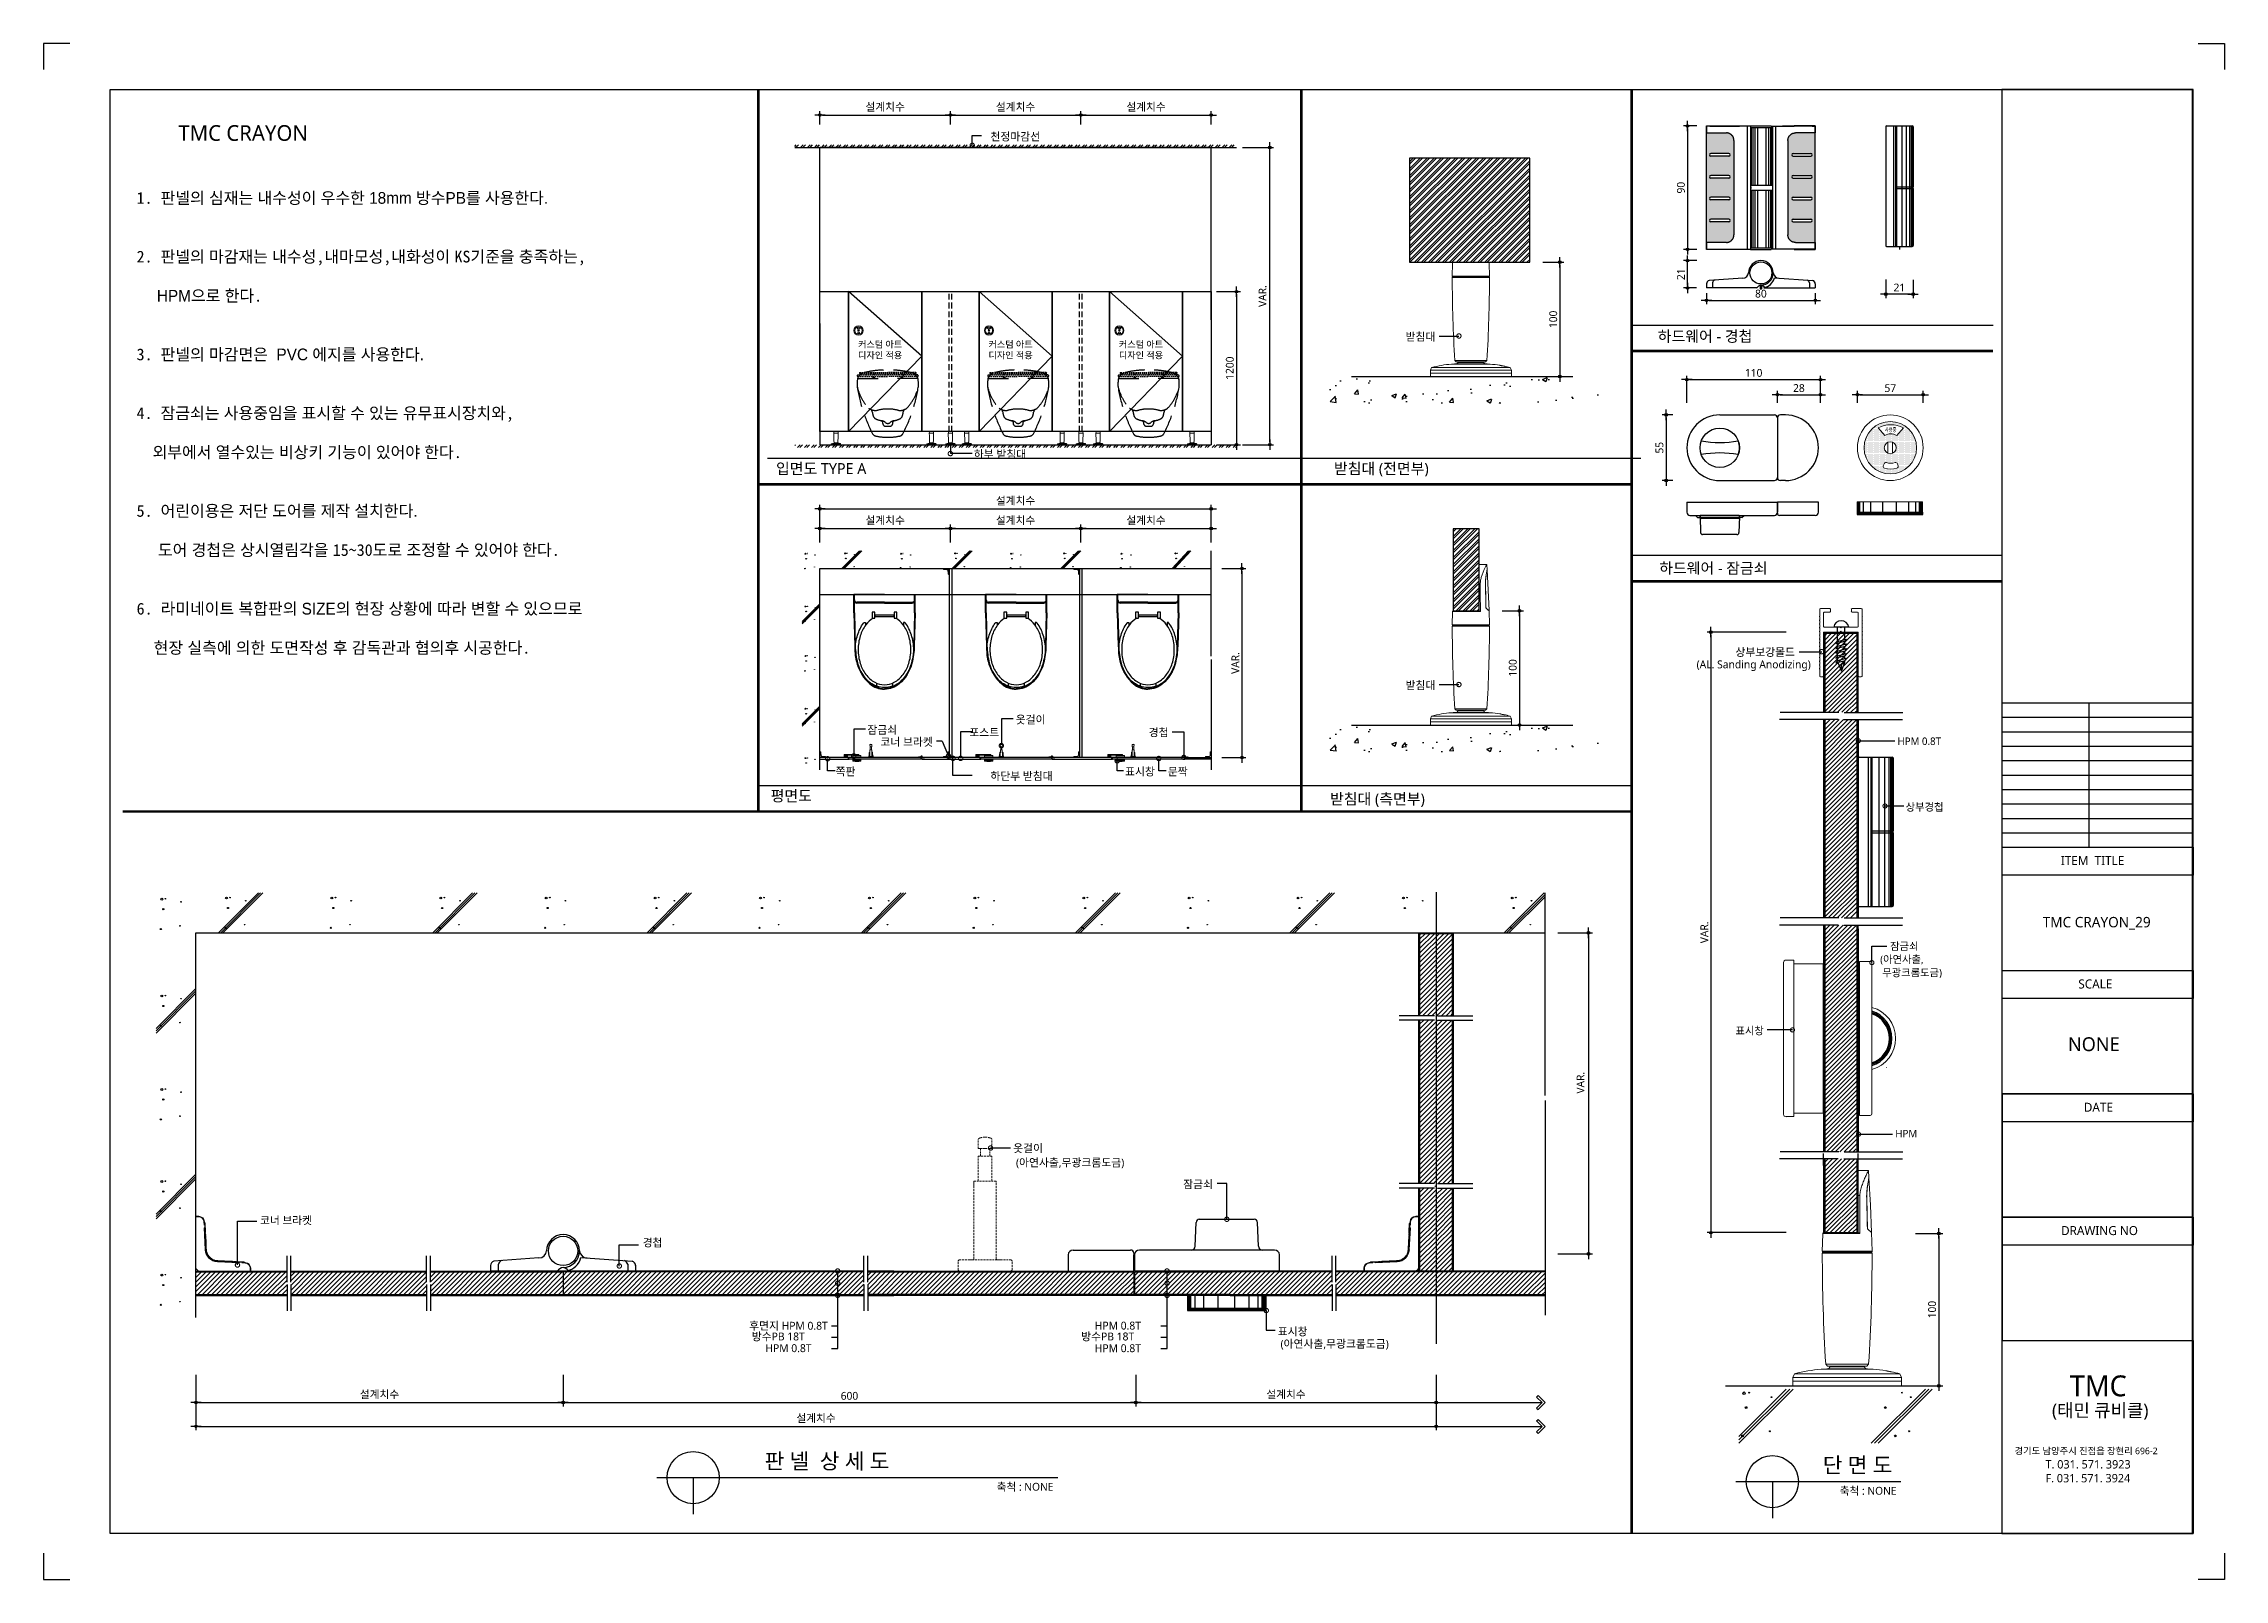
# Model space of a CAD drawing. Extents: x -256 to 8104, y -176 to 5714.
import ezdxf
from ezdxf.enums import TextEntityAlignment as Align

# ---------------------------------------------------------------- set-up
doc = ezdxf.new("R2010")
doc.units = 0
doc.header["$LTSCALE"] = 30
for name, pattern in [('CEN', [62, 60, -1, 0, -1]), ('HIDDEN', [0.375, 0.25, -0.125]), ('HIDDEN2', [4.7625, 3.175, -1.5875])]:
    doc.linetypes.add(name, pattern=pattern)
doc.layers.get('0').update_dxf_attribs({"linetype": 'CONTINUOUS'})
doc.layers.get('DEFPOINTS').update_dxf_attribs({"linetype": 'CONTINUOUS'})
for name, color, linetype in [('02---제품선', 4, 'CONTINUOUS'), ('0_toilet', 6, 'CONTINUOUS'), ('C', 2, 'CONTINUOUS'), ('curior-0Line', 252, 'CONTINUOUS'), ('DIM', 7, 'CONTINUOUS'), ('FIN', 5, 'CONTINUOUS'), ('HAT', 8, 'CONTINUOUS'), ('HID', 9, 'HIDDEN'), ('jac text', 7, 'CONTINUOUS'), ('TIT', 3, 'CONTINUOUS'), ('경첩', 4, 'CONTINUOUS'), ('기타', 1, 'CONTINUOUS'), ('문자', 3, 'CONTINUOUS'), ('부자재', 4, 'CONTINUOUS'), ('상부보강몰드', 4, 'HIDDEN2'), ('옷걸이', 4, 'CONTINUOUS'), ('잠금쇠(회전형)', 4, 'CONTINUOUS'), ('중심선', 1, 'CEN'), ('치수', 1, 'CONTINUOUS'), ('판넬', 2, 'CONTINUOUS'), ('해치', 8, 'CONTINUOUS')]:
    doc.layers.add(name, color=color, linetype=linetype)
doc.styles.add('HDW', font='gulim.ttc')
doc.styles.add('돋움', font='malgun.ttf')
doc.dimstyles.new('10', dxfattribs={"dimscale": 10, "dimtxt": 3, "dimasz": 1, "dimexe": 1.5, "dimexo": 2, "dimgap": 1, "dimtad": 1, "dimdec": 0, "dimlunit": 6, "dimtxsty": '돋움', "dimblk": 'DIMDOT', "dimcen": -1, "dimdle": 1.5, "dimclrt": 3, "dimazin": 3, "dimtfac": 1, "dimtdec": 0, "dimtix": 1, "dimtmove": 2, "dimatfit": 3, "dimldrblk": 'DIMDOT', "dimarcsym": 0})
pattern_1 = [(45, (80838.018, -6725.627), (-8.55643, 8.55643), [])]
pattern_2 = [(45, (80030.479, -6837.206), (-8.980256, 8.980256), [])]

# ---------------------------------------------------------------- blocks, each defined once
blk = doc.blocks.new('DIMDOT')
at = {"linetype": 'Continuous'}
blk.add_line((-2, 0), (2, 0), dxfattribs=at)
for radius in [0.5, 0.25]:
    blk.add_circle((0, 0), radius, dxfattribs=at)
blk = doc.blocks.new('*D773')
at = {"layer": 'DEFPOINTS', "color": 0}
for p in [(91575.8, -1249.7), (91075.8, -1306), (91575.8, -1306)]:
    blk.add_point(p, dxfattribs=at)
at = {"layer": 'DIM', "color": 0, "lineweight": -2, "ltscale": 10}
for p, q in [((91075.8, -1286), (91075.8, -1234.7)), ((91085.8, -1249.7), (91565.8, -1249.7)), ((91575.8, -1286), (91575.8, -1234.7))]:
    blk.add_line(p, q, dxfattribs=at)
at = {"layer": 'DIM', "color": 0, "lineweight": -2, "xscale": 10, "yscale": 10, "zscale": 10, "rotation": 180}
blk.add_blockref('DIMDOT', (91075.8, -1249.7), dxfattribs=at)
at = {"layer": 'DIM', "color": 0, "lineweight": -2, "xscale": 10, "yscale": 10, "zscale": 10}
blk.add_blockref('DIMDOT', (91575.8, -1249.7), dxfattribs=at)
at = {"layer": 'DIM', "color": 3, "insert": (91325.8, -1220.1), "char_height": 30, "attachment_point": 5, "style": '돋움'}
blk.add_mtext('설계치수', dxfattribs=at)
blk = doc.blocks.new('*D774')
at = {"layer": 'DEFPOINTS', "color": 0}
for p in [(92075.8, -1249.7), (91575.8, -1306), (92075.8, -1306)]:
    blk.add_point(p, dxfattribs=at)
at = {"layer": 'DIM', "color": 0, "lineweight": -2, "ltscale": 10}
for p, q in [((91575.8, -1286), (91575.8, -1234.7)), ((91585.8, -1249.7), (92065.8, -1249.7)), ((92075.8, -1286), (92075.8, -1234.7))]:
    blk.add_line(p, q, dxfattribs=at)
at = {"layer": 'DIM', "color": 0, "lineweight": -2, "xscale": 10, "yscale": 10, "zscale": 10, "rotation": 180}
blk.add_blockref('DIMDOT', (91575.8, -1249.7), dxfattribs=at)
at = {"layer": 'DIM', "color": 0, "lineweight": -2, "xscale": 10, "yscale": 10, "zscale": 10}
blk.add_blockref('DIMDOT', (92075.8, -1249.7), dxfattribs=at)
at = {"layer": 'DIM', "color": 3, "insert": (91825.8, -1220.1), "char_height": 30, "attachment_point": 5, "style": '돋움'}
blk.add_mtext('설계치수', dxfattribs=at)
blk = doc.blocks.new('*D775')
at = {"layer": 'DEFPOINTS', "color": 0}
for p in [(92575.8, -1249.7), (92075.8, -1306), (92575.8, -1306)]:
    blk.add_point(p, dxfattribs=at)
at = {"layer": 'DIM', "color": 0, "lineweight": -2, "ltscale": 10}
for p, q in [((92075.8, -1286), (92075.8, -1234.7)), ((92085.8, -1249.7), (92565.8, -1249.7)), ((92575.8, -1286), (92575.8, -1234.7))]:
    blk.add_line(p, q, dxfattribs=at)
at = {"layer": 'DIM', "color": 0, "lineweight": -2, "xscale": 10, "yscale": 10, "zscale": 10, "rotation": 180}
blk.add_blockref('DIMDOT', (92075.8, -1249.7), dxfattribs=at)
at = {"layer": 'DIM', "color": 0, "lineweight": -2, "xscale": 10, "yscale": 10, "zscale": 10}
blk.add_blockref('DIMDOT', (92575.8, -1249.7), dxfattribs=at)
at = {"layer": 'DIM', "color": 3, "insert": (92325.8, -1220.1), "char_height": 30, "attachment_point": 5, "style": '돋움'}
blk.add_mtext('설계치수', dxfattribs=at)
blk = doc.blocks.new('*D776')
at = {"layer": 'DEFPOINTS', "color": 0}
for p in [(92575.8, -1926.9), (92575.8, -2513.9), (92672.7, -2513.9)]:
    blk.add_point(p, dxfattribs=at)
at = {"layer": 'DIM', "color": 0, "lineweight": -2, "ltscale": 10}
for p, q in [((92595.8, -1926.9), (92687.7, -1926.9)), ((92672.7, -1936.9), (92672.7, -2503.9)), ((92595.8, -2513.9), (92687.7, -2513.9))]:
    blk.add_line(p, q, dxfattribs=at)
at = {"layer": 'DIM', "color": 0, "lineweight": -2, "xscale": 10, "yscale": 10, "zscale": 10}
for p, rotation in [((92672.7, -1926.9), 90), ((92672.7, -2513.9), 270)]:
    blk.add_blockref('DIMDOT', p, dxfattribs=dict(at, rotation=rotation))
at = {"layer": 'DIM', "color": 3, "insert": (92647.1, -2220.4), "char_height": 30, "attachment_point": 5, "rotation": 90, "style": '돋움'}
blk.add_mtext('1200', dxfattribs=at)
blk = doc.blocks.new('*D777')
at = {"layer": 'DEFPOINTS', "color": 0}
for p in [(92596.8, -2988.8), (92596.8, -3713.8), (92693.7, -3713.8)]:
    blk.add_point(p, dxfattribs=at)
at = {"layer": 'DIM', "color": 0, "lineweight": -2, "ltscale": 10}
for p, q in [((92616.8, -2988.8), (92708.7, -2988.8)), ((92693.7, -2998.8), (92693.7, -3703.8)), ((92616.8, -3713.8), (92708.7, -3713.8))]:
    blk.add_line(p, q, dxfattribs=at)
at = {"layer": 'DIM', "color": 0, "lineweight": -2, "xscale": 10, "yscale": 10, "zscale": 10}
for p, rotation in [((92693.7, -2988.8), 90), ((92693.7, -3713.8), 270)]:
    blk.add_blockref('DIMDOT', p, dxfattribs=dict(at, rotation=rotation))
at = {"layer": 'DIM', "color": 3, "insert": (92668.5, -3351.3), "char_height": 30, "attachment_point": 5, "rotation": 90, "style": '돋움'}
blk.add_mtext('VAR.', dxfattribs=at)
blk = doc.blocks.new('_DOTSMALL')
at = {"color": 0, "linetype": 'ByBlock', "const_width": 0.5}
blk.add_lwpolyline([(-0.0625, 0, 1), (0.0625, 0, 1)], format="xyb", close=True, dxfattribs=at)
blk = doc.blocks.new('A$C63EC304E')
at = {"layer": '치수', "color": 1, "xscale": 2.5, "yscale": 2.5, "zscale": 2.5, "rotation": 234.3098741996962}
blk.add_blockref('_DOTSMALL', (0.31, 0.31), dxfattribs=at)
blk = doc.blocks.new('A$C2BC9653E')
at = {"layer": '치수', "xscale": 0.3333333333333333, "yscale": 0.3333333333333333, "zscale": 0.3333333333333333}
blk.add_blockref('A$C63EC304E', (0, 0), dxfattribs=at)
blk = doc.blocks.new('A$C7FC71301')
at = {"layer": '치수', "rotation": 180}
blk.add_blockref('A$C2BC9653E', (0.21, 0.21), dxfattribs=at)
blk = doc.blocks.new('A$C4A20372B')
at = {"layer": '치수'}
blk.add_blockref('A$C7FC71301', (0, 0), dxfattribs=at)
blk = doc.blocks.new('A$C566469F5')
at = {"layer": '치수'}
blk.add_blockref('A$C4A20372B', (0, 0), dxfattribs=at)
blk = doc.blocks.new('A$C7E317CD4')
at = {"layer": '해치', "xscale": 2, "yscale": 2, "zscale": 2}
blk.add_blockref('A$C566469F5', (0, 0), dxfattribs=at)
blk = doc.blocks.new('A$C601D7F27')
at = {"layer": '치수'}
blk.add_blockref('A$C7E317CD4', (0, 0), dxfattribs=at)
blk = doc.blocks.new('A$C38802C08')
at = {"layer": '치수'}
blk.add_blockref('A$C601D7F27', (0, 0), dxfattribs=at)
blk = doc.blocks.new('*D778')
at = {"layer": 'DEFPOINTS', "color": 0}
for p in [(92575.8, -2835.2), (92075.8, -2908.4), (92575.8, -2908.4)]:
    blk.add_point(p, dxfattribs=at)
at = {"layer": 'DIM', "color": 0, "lineweight": -2, "ltscale": 10}
for p, q in [((92075.8, -2888.4), (92075.8, -2820.2)), ((92085.8, -2835.2), (92565.8, -2835.2)), ((92575.8, -2888.4), (92575.8, -2820.2))]:
    blk.add_line(p, q, dxfattribs=at)
at = {"layer": 'DIM', "color": 0, "lineweight": -2, "xscale": 10, "yscale": 10, "zscale": 10, "rotation": 180}
blk.add_blockref('DIMDOT', (92075.8, -2835.2), dxfattribs=at)
at = {"layer": 'DIM', "color": 0, "lineweight": -2, "xscale": 10, "yscale": 10, "zscale": 10}
blk.add_blockref('DIMDOT', (92575.8, -2835.2), dxfattribs=at)
at = {"layer": 'DIM', "color": 3, "insert": (92325.8, -2805.6), "char_height": 30, "attachment_point": 5, "style": '돋움'}
blk.add_mtext('설계치수', dxfattribs=at)
blk = doc.blocks.new('*D779')
at = {"layer": 'DEFPOINTS', "color": 0}
for p in [(92575.8, -2759.9), (91075.8, -2908.4), (92575.8, -2908.4)]:
    blk.add_point(p, dxfattribs=at)
at = {"layer": 'DIM', "color": 0, "lineweight": -2, "ltscale": 10}
for p, q in [((91075.8, -2888.4), (91075.8, -2744.9)), ((92575.8, -2888.4), (92575.8, -2744.9)), ((91085.8, -2759.9), (92565.8, -2759.9))]:
    blk.add_line(p, q, dxfattribs=at)
at = {"layer": 'DIM', "color": 0, "lineweight": -2, "xscale": 10, "yscale": 10, "zscale": 10, "rotation": 180}
blk.add_blockref('DIMDOT', (91075.8, -2759.9), dxfattribs=at)
at = {"layer": 'DIM', "color": 0, "lineweight": -2, "xscale": 10, "yscale": 10, "zscale": 10}
blk.add_blockref('DIMDOT', (92575.8, -2759.9), dxfattribs=at)
at = {"layer": 'DIM', "color": 3, "insert": (91825.8, -2730.2), "char_height": 30, "attachment_point": 5, "style": '돋움'}
blk.add_mtext('설계치수', dxfattribs=at)
blk = doc.blocks.new('*D780')
at = {"layer": 'DEFPOINTS', "color": 0}
for p in [(92075.8, -2835.2), (91575.8, -2908.4), (92075.8, -2908.4)]:
    blk.add_point(p, dxfattribs=at)
at = {"layer": 'DIM', "color": 0, "lineweight": -2, "ltscale": 10}
for p, q in [((91575.8, -2888.4), (91575.8, -2820.2)), ((91585.8, -2835.2), (92065.8, -2835.2)), ((92075.8, -2888.4), (92075.8, -2820.2))]:
    blk.add_line(p, q, dxfattribs=at)
at = {"layer": 'DIM', "color": 0, "lineweight": -2, "xscale": 10, "yscale": 10, "zscale": 10, "rotation": 180}
blk.add_blockref('DIMDOT', (91575.8, -2835.2), dxfattribs=at)
at = {"layer": 'DIM', "color": 0, "lineweight": -2, "xscale": 10, "yscale": 10, "zscale": 10}
blk.add_blockref('DIMDOT', (92075.8, -2835.2), dxfattribs=at)
at = {"layer": 'DIM', "color": 3, "insert": (91825.8, -2805.6), "char_height": 30, "attachment_point": 5, "style": '돋움'}
blk.add_mtext('설계치수', dxfattribs=at)
blk = doc.blocks.new('*D781')
at = {"layer": 'DEFPOINTS', "color": 0}
for p in [(91575.8, -2835.2), (91075.8, -2908.4), (91575.8, -2908.4)]:
    blk.add_point(p, dxfattribs=at)
at = {"layer": 'DIM', "color": 0, "lineweight": -2, "ltscale": 10}
for p, q in [((91075.8, -2888.4), (91075.8, -2820.2)), ((91085.8, -2835.2), (91565.8, -2835.2)), ((91575.8, -2888.4), (91575.8, -2820.2))]:
    blk.add_line(p, q, dxfattribs=at)
at = {"layer": 'DIM', "color": 0, "lineweight": -2, "xscale": 10, "yscale": 10, "zscale": 10, "rotation": 180}
blk.add_blockref('DIMDOT', (91075.8, -2835.2), dxfattribs=at)
at = {"layer": 'DIM', "color": 0, "lineweight": -2, "xscale": 10, "yscale": 10, "zscale": 10}
blk.add_blockref('DIMDOT', (91575.8, -2835.2), dxfattribs=at)
at = {"layer": 'DIM', "color": 3, "insert": (91325.8, -2805.6), "char_height": 30, "attachment_point": 5, "style": '돋움'}
blk.add_mtext('설계치수', dxfattribs=at)
blk = doc.blocks.new('*D782')
at = {"layer": 'DEFPOINTS', "color": 0}
for p in [(94911.2, -2264.3), (94399.2, -2373), (94911.2, -2373)]:
    blk.add_point(p, dxfattribs=at)
at = {"layer": 'DIM', "color": 0, "lineweight": -2, "ltscale": 10}
for p, q in [((94399.2, -2353), (94399.2, -2249.3)), ((94911.2, -2353), (94911.2, -2249.3)), ((94409.2, -2264.3), (94901.2, -2264.3))]:
    blk.add_line(p, q, dxfattribs=at)
at = {"layer": 'DIM', "color": 0, "lineweight": -2, "xscale": 10, "yscale": 10, "zscale": 10, "rotation": 180}
blk.add_blockref('DIMDOT', (94399.2, -2264.3), dxfattribs=at)
at = {"layer": 'DIM', "color": 0, "lineweight": -2, "xscale": 10, "yscale": 10, "zscale": 10}
blk.add_blockref('DIMDOT', (94911.2, -2264.3), dxfattribs=at)
at = {"layer": 'DIM', "color": 3, "insert": (94655.2, -2238.7), "char_height": 30, "attachment_point": 5, "style": '돋움'}
blk.add_mtext('110', dxfattribs=at)
blk = doc.blocks.new('*D783')
at = {"layer": 'DEFPOINTS', "color": 0}
for p in [(94911.2, -2322.3), (94746.2, -2373), (94911.2, -2373)]:
    blk.add_point(p, dxfattribs=at)
at = {"layer": 'DIM', "color": 0, "lineweight": -2, "ltscale": 10}
for p, q in [((94746.2, -2353), (94746.2, -2307.3)), ((94756.2, -2322.3), (94901.2, -2322.3)), ((94911.2, -2353), (94911.2, -2307.3))]:
    blk.add_line(p, q, dxfattribs=at)
at = {"layer": 'DIM', "color": 0, "lineweight": -2, "xscale": 10, "yscale": 10, "zscale": 10, "rotation": 180}
blk.add_blockref('DIMDOT', (94746.2, -2322.3), dxfattribs=at)
at = {"layer": 'DIM', "color": 0, "lineweight": -2, "xscale": 10, "yscale": 10, "zscale": 10}
blk.add_blockref('DIMDOT', (94911.2, -2322.3), dxfattribs=at)
at = {"layer": 'DIM', "color": 3, "insert": (94828.7, -2296.8), "char_height": 30, "attachment_point": 5, "style": '돋움'}
blk.add_mtext('28', dxfattribs=at)
blk = doc.blocks.new('*D784')
at = {"layer": 'DEFPOINTS', "color": 0}
for p in [(95305, -2322.3), (95053, -2373), (95305, -2373)]:
    blk.add_point(p, dxfattribs=at)
at = {"layer": 'DIM', "color": 0, "lineweight": -2, "ltscale": 10}
for p, q in [((95053, -2353), (95053, -2307.3)), ((95063, -2322.3), (95295, -2322.3)), ((95305, -2353), (95305, -2307.3))]:
    blk.add_line(p, q, dxfattribs=at)
at = {"layer": 'DIM', "color": 0, "lineweight": -2, "xscale": 10, "yscale": 10, "zscale": 10, "rotation": 180}
blk.add_blockref('DIMDOT', (95053, -2322.3), dxfattribs=at)
at = {"layer": 'DIM', "color": 0, "lineweight": -2, "xscale": 10, "yscale": 10, "zscale": 10}
blk.add_blockref('DIMDOT', (95305, -2322.3), dxfattribs=at)
at = {"layer": 'DIM', "color": 3, "insert": (95179, -2297), "char_height": 30, "attachment_point": 5, "style": '돋움'}
blk.add_mtext('57', dxfattribs=at)
blk = doc.blocks.new('*D785')
at = {"layer": 'DEFPOINTS', "color": 0}
for p in [(94456.9, -1291.6), (94401.9, -1764.7), (94456.9, -1764.7)]:
    blk.add_point(p, dxfattribs=at)
at = {"layer": 'DIM', "color": 0, "lineweight": -2, "ltscale": 10}
for p, q in [((94436.9, -1291.6), (94386.9, -1291.6)), ((94401.9, -1301.6), (94401.9, -1754.7)), ((94436.9, -1764.7), (94386.9, -1764.7))]:
    blk.add_line(p, q, dxfattribs=at)
at = {"layer": 'DIM', "color": 0, "lineweight": -2, "xscale": 10, "yscale": 10, "zscale": 10}
for p, rotation in [((94401.9, -1291.6), 90), ((94401.9, -1764.7), 270)]:
    blk.add_blockref('DIMDOT', p, dxfattribs=dict(at, rotation=rotation))
at = {"layer": 'DIM', "color": 3, "insert": (94376.4, -1528.2), "char_height": 30, "attachment_point": 5, "rotation": 90, "style": '돋움'}
blk.add_mtext('90', dxfattribs=at)
blk = doc.blocks.new('*D786')
at = {"layer": 'DEFPOINTS', "color": 0}
for p in [(94474.5, -1912.9), (94891.6, -1912.9), (94891.6, -1960.3)]:
    blk.add_point(p, dxfattribs=at)
at = {"layer": 'DIM', "color": 0, "lineweight": -2, "ltscale": 10}
for p, q in [((94474.5, -1932.9), (94474.5, -1975.3)), ((94484.5, -1960.3), (94881.6, -1960.3)), ((94891.6, -1932.9), (94891.6, -1975.3))]:
    blk.add_line(p, q, dxfattribs=at)
at = {"layer": 'DIM', "color": 0, "lineweight": -2, "xscale": 10, "yscale": 10, "zscale": 10, "rotation": 180}
blk.add_blockref('DIMDOT', (94474.5, -1960.3), dxfattribs=at)
at = {"layer": 'DIM', "color": 0, "lineweight": -2, "xscale": 10, "yscale": 10, "zscale": 10}
blk.add_blockref('DIMDOT', (94891.6, -1960.3), dxfattribs=at)
at = {"layer": 'DIM', "color": 3, "insert": (94683, -1934.8), "char_height": 30, "attachment_point": 5, "style": '돋움'}
blk.add_mtext('80', dxfattribs=at)
blk = doc.blocks.new('*D787')
at = {"layer": 'DEFPOINTS', "color": 0}
for p in [(94401.9, -1807.9), (94456.9, -1807.9), (94456.2, -1912.9)]:
    blk.add_point(p, dxfattribs=at)
at = {"layer": 'DIM', "color": 0, "lineweight": -2, "ltscale": 10}
for p, q in [((94436.9, -1807.9), (94386.9, -1807.9)), ((94401.9, -1902.9), (94401.9, -1817.9)), ((94436.2, -1912.9), (94386.9, -1912.9))]:
    blk.add_line(p, q, dxfattribs=at)
at = {"layer": 'DIM', "color": 0, "lineweight": -2, "xscale": 10, "yscale": 10, "zscale": 10}
for p, rotation in [((94401.9, -1807.9), 90), ((94401.9, -1912.9), 270)]:
    blk.add_blockref('DIMDOT', p, dxfattribs=dict(at, rotation=rotation))
at = {"layer": 'DIM', "color": 3, "insert": (94376.5, -1860.4), "char_height": 30, "attachment_point": 5, "rotation": 90, "style": '돋움'}
blk.add_mtext('21', dxfattribs=at)
blk = doc.blocks.new('*D788')
at = {"layer": 'DEFPOINTS', "color": 0}
for p in [(95161.4, -1860.8), (95266.4, -1861.5), (95161.4, -1936.4)]:
    blk.add_point(p, dxfattribs=at)
at = {"layer": 'DIM', "color": 0, "lineweight": -2, "ltscale": 10}
for p, q in [((95161.4, -1880.8), (95161.4, -1951.4)), ((95266.4, -1881.5), (95266.4, -1951.4)), ((95256.4, -1936.4), (95171.4, -1936.4))]:
    blk.add_line(p, q, dxfattribs=at)
at = {"layer": 'DIM', "color": 0, "lineweight": -2, "xscale": 10, "yscale": 10, "zscale": 10, "rotation": 180}
blk.add_blockref('DIMDOT', (95161.4, -1936.4), dxfattribs=at)
at = {"layer": 'DIM', "color": 0, "lineweight": -2, "xscale": 10, "yscale": 10, "zscale": 10}
blk.add_blockref('DIMDOT', (95266.4, -1936.4), dxfattribs=at)
at = {"layer": 'DIM', "color": 3, "insert": (95213.9, -1911.1), "char_height": 30, "attachment_point": 5, "style": '돋움'}
blk.add_mtext('21', dxfattribs=at)
blk = doc.blocks.new('A$C10E41893')
at = {"layer": '부자재'}
for p, q in [((6, 0), (6, 196)), ((123, 196), (6, 196)), ((123, 192), (6, 192)), ((55, 0), (55, 177)), ((61, 0), (61, 177)), ((6, 0), (6, -196)), ((55, 0), (55, -177)), ((61, 0), (61, -177)), ((123, -192), (6, -192)), ((123, -196), (6, -196))]:
    blk.add_line(p, q, dxfattribs=at)
for points in [[(123, 196, -0.012538), (123, 196), (335, 190, -0.055395), (445, 175, -0.154276), (577, 93, -0.179504), (612, 0, -0.179504)], [(123, 192, -0.012538), (123, 192), (335, 187, -0.055395), (444, 172, -0.154276), (574, 91, -0.179504), (608, 0, -0.179504)], [(157, -72, 0.089162), (200, -119, 0.085733), (270, -155, 0.075373), (359, -168, 0.075373), (447, -155, 0.085733), (517, -119, 0.106084), (567, -62, 0.126931), (583, 0, 0.126931), (567, 62, 0.106084), (517, 119, 0.085733), (447, 155, 0.075373), (359, 168, 0.075373), (270, 155, 0.085733), (200, 119, 0.089162), (157, 72)], [(572, 51), (589, 51), (589, 60, 0.021185), (583, 71, 0.106084), (528, 134, 0.085733), (453, 172, 0.075373), (359, 187, 0.075373), (265, 172, 0.085733), (189, 134, 0.007337), (184, 130), (184, 122), (205, 122)], [(123, -196, 0.012538), (123, -196), (335, -190, 0.055395), (445, -175, 0.154276), (577, -93, 0.179504), (612, 0, 0.179504)], [(123, -192, 0.012538), (123, -192), (335, -187, 0.055395), (444, -172, 0.154276), (574, -91, 0.179504), (608, 0, 0.179504)], [(589, -51, 0.090214), (598, 0, 0.090214), (589, 51, 0.106084)], [(572, -51), (589, -51), (589, -60, -0.021185), (583, -71, -0.106084), (528, -134, -0.085733), (453, -172, -0.075373), (359, -187, -0.075373), (265, -172, -0.085733), (189, -134, -0.007337), (184, -130), (184, -122), (205, -122)]]:
    blk.add_lwpolyline(points, format="xyb", dxfattribs=at)
blk.add_lwpolyline([(138, -61), (119, -61), (119, -79), (157, -79), (157, -61), (138, -61), (147, -61), (147, 61), (138, 61), (157, 61), (157, 79), (119, 79), (119, 61), (138, 61), (138, -61), (119, -61)], dxfattribs=at)
for centre, start, end in [((40, 177), 0, 90), ((46, 177), 0, 90), ((40, -177), 270, 0), ((46, -177), 270, 0)]:
    blk.add_arc(centre, 15, start, end, dxfattribs=at)
blk = doc.blocks.new('A$C460A2A32')
at = {"color": 0}
for p, q in [((3, 20), (0, 16)), ((3, 20), (9, 20)), ((4, 10), (162, 10)), ((9, 20), (162, 20)), ((13, 32), (11, 30)), ((13, 32), (162, 32)), ((13, 27), (162, 27)), ((312, 32), (162, 32)), ((312, 27), (162, 27)), ((316, 20), (162, 20)), ((321, 10), (162, 10)), ((312, 32), (313, 30)), ((322, 20), (316, 20)), ((322, 20), (324, 16))]:
    blk.add_line(p, q, dxfattribs=at)
for centre, radius, start, end in [((4, 14), 4, 150.0107, 270), ((13, 29), 2, 135, 270), ((109, 28), 26, 182.6717, 198.4118), ((109, 10), 26, 180, 202.6199), ((107, 28), 23, 183.0205, 200.9186), ((107, 10), 23, 180, 205.7715), ((69, 10), 23, 334.2285, 0), ((69, 28), 23, 339.0814, 356.9795), ((67, 10), 26, 337.3801, 0), ((67, 28), 26, 341.5882, 357.3283), ((257, 10), 26, 180, 202.6199), ((257, 28), 26, 182.6717, 198.4118), ((256, 28), 23, 183.0205, 200.9186), ((256, 10), 23, 180, 205.7715), ((217, 10), 23, 334.2285, 0), ((217, 28), 23, 339.0814, 356.9795), ((216, 28), 26, 341.5882, 357.3283), ((216, 10), 26, 337.3801, 0), ((312, 29), 2, 270, 45), ((321, 14), 4, 270, 29.9893)]:
    blk.add_arc(centre, radius, start, end, dxfattribs=at)
blk = doc.blocks.new('*D789')
at = {"layer": 'DEFPOINTS', "color": 0}
for p in [(94364.9, -2399.5), (94319.3, -2651.5), (94364.9, -2651.5)]:
    blk.add_point(p, dxfattribs=at)
at = {"layer": 'DIM', "color": 0, "lineweight": -2, "ltscale": 10}
for p, q in [((94344.9, -2399.5), (94304.3, -2399.5)), ((94319.3, -2409.5), (94319.3, -2641.5)), ((94344.9, -2651.5), (94304.3, -2651.5))]:
    blk.add_line(p, q, dxfattribs=at)
at = {"layer": 'DIM', "color": 0, "lineweight": -2, "xscale": 10, "yscale": 10, "zscale": 10}
for p, rotation in [((94319.3, -2399.5), 90), ((94319.3, -2651.5), 270)]:
    blk.add_blockref('DIMDOT', p, dxfattribs=dict(at, rotation=rotation))
at = {"layer": 'DIM', "color": 3, "insert": (94294, -2525.5), "char_height": 30, "attachment_point": 5, "rotation": 90, "style": '돋움'}
blk.add_mtext('55', dxfattribs=at)
blk = doc.blocks.new('*D790')
at = {"layer": 'DEFPOINTS', "color": 0}
for p in [(94800.2, -3232.6), (94491.5, -5535.8), (94800.2, -5535.8)]:
    blk.add_point(p, dxfattribs=at)
at = {"layer": 'DIM', "color": 0, "lineweight": -2, "ltscale": 10}
for p, q in [((94780.2, -3232.6), (94476.5, -3232.6)), ((94491.5, -3242.6), (94491.5, -5525.8)), ((94780.2, -5535.8), (94476.5, -5535.8))]:
    blk.add_line(p, q, dxfattribs=at)
at = {"layer": 'DIM', "color": 0, "lineweight": -2, "xscale": 10, "yscale": 10, "zscale": 10}
for p, rotation in [((94491.5, -3232.6), 90), ((94491.5, -5535.8), 270)]:
    blk.add_blockref('DIMDOT', p, dxfattribs=dict(at, rotation=rotation))
at = {"layer": 'DIM', "color": 3, "insert": (94466.2, -4384.2), "char_height": 30, "attachment_point": 5, "rotation": 90, "style": '돋움'}
blk.add_mtext('VAR.', dxfattribs=at)
blk = doc.blocks.new('A$C13EB2441')
for p, q in [((0.84, 7.37), (0.84, 14.11)), ((0.84, 6.74), (0.84, 0))]:
    blk.add_line(p, q)
blk = doc.blocks.new('*D791')
at = {"layer": 'DEFPOINTS', "color": 0}
for p in [(95255.9, -5538.8), (95265.1, -6123.1), (95364.9, -6123.1)]:
    blk.add_point(p, dxfattribs=at)
at = {"layer": 'DIM', "color": 0, "lineweight": -2, "ltscale": 10}
for p, q in [((95275.9, -5538.8), (95379.9, -5538.8)), ((95364.9, -5548.8), (95364.9, -6113.1)), ((95285.1, -6123.1), (95379.9, -6123.1))]:
    blk.add_line(p, q, dxfattribs=at)
at = {"layer": 'DIM', "color": 0, "lineweight": -2, "xscale": 10, "yscale": 10, "zscale": 10}
for p, rotation in [((95364.9, -5538.8), 90), ((95364.9, -6123.1), 270)]:
    blk.add_blockref('DIMDOT', p, dxfattribs=dict(at, rotation=rotation))
at = {"layer": 'DIM', "color": 3, "insert": (95339.3, -5830.9), "char_height": 30, "attachment_point": 5, "rotation": 90, "style": '돋움'}
blk.add_mtext('100', dxfattribs=at)
blk = doc.blocks.new('*D792')
at = {"layer": 'DEFPOINTS', "color": 0}
for p in [(93671.3, -3150.9), (93614.6, -3589.1), (93757.5, -3589.1)]:
    blk.add_point(p, dxfattribs=at)
at = {"layer": 'DIM', "color": 0, "lineweight": -2, "ltscale": 10}
for p, q in [((93691.3, -3150.9), (93772.5, -3150.9)), ((93757.5, -3160.9), (93757.5, -3579.1)), ((93634.6, -3589.1), (93772.5, -3589.1))]:
    blk.add_line(p, q, dxfattribs=at)
at = {"layer": 'DIM', "color": 0, "lineweight": -2, "xscale": 10, "yscale": 10, "zscale": 10}
for p, rotation in [((93757.5, -3150.9), 90), ((93757.5, -3589.1), 270)]:
    blk.add_blockref('DIMDOT', p, dxfattribs=dict(at, rotation=rotation))
at = {"layer": 'DIM', "color": 3, "insert": (93731.9, -3370), "char_height": 30, "attachment_point": 5, "rotation": 90, "style": '돋움'}
blk.add_mtext('100', dxfattribs=at)
blk = doc.blocks.new('*D793')
at = {"layer": 'DEFPOINTS', "color": 0}
for p in [(92675.2, -1373.9), (92800.1, -1373.9), (92675.2, -2513.9)]:
    blk.add_point(p, dxfattribs=at)
at = {"layer": 'DIM', "color": 0, "lineweight": -2, "ltscale": 10}
for p, q in [((92695.2, -1373.9), (92815.1, -1373.9)), ((92800.1, -2503.9), (92800.1, -1383.9)), ((92695.2, -2513.9), (92815.1, -2513.9))]:
    blk.add_line(p, q, dxfattribs=at)
at = {"layer": 'DIM', "color": 0, "lineweight": -2, "xscale": 10, "yscale": 10, "zscale": 10}
for p, rotation in [((92800.1, -1373.9), 90), ((92800.1, -2513.9), 270)]:
    blk.add_blockref('DIMDOT', p, dxfattribs=dict(at, rotation=rotation))
at = {"layer": 'DIM', "color": 3, "insert": (92772.8, -1944), "char_height": 30, "attachment_point": 5, "rotation": 90, "style": '돋움'}
blk.add_mtext('VAR.', dxfattribs=at)
blk = doc.blocks.new('*D794')
at = {"layer": 'DEFPOINTS', "color": 0}
for p in [(93826.4, -1814.2), (93769.7, -2252.4), (93912.6, -2252.4)]:
    blk.add_point(p, dxfattribs=at)
at = {"layer": 'DIM', "color": 0, "lineweight": -2, "ltscale": 10}
for p, q in [((93846.4, -1814.2), (93927.6, -1814.2)), ((93912.6, -1824.2), (93912.6, -2242.4)), ((93789.7, -2252.4), (93927.6, -2252.4))]:
    blk.add_line(p, q, dxfattribs=at)
at = {"layer": 'DIM', "color": 0, "lineweight": -2, "xscale": 10, "yscale": 10, "zscale": 10}
for p, rotation in [((93912.6, -1814.2), 90), ((93912.6, -2252.4), 270)]:
    blk.add_blockref('DIMDOT', p, dxfattribs=dict(at, rotation=rotation))
at = {"layer": 'DIM', "color": 3, "insert": (93887, -2033.3), "char_height": 30, "attachment_point": 5, "rotation": 90, "style": '돋움'}
blk.add_mtext('100', dxfattribs=at)
blk = doc.blocks.new('*D795')
at = {"layer": 'DEFPOINTS', "color": 0}
for p in [(88683.9, -6061.7), (90091, -6061.7), (90091, -6187.4)]:
    blk.add_point(p, dxfattribs=at)
at = {"layer": 'DIM', "color": 0, "lineweight": -2, "ltscale": 10}
for p, q in [((88683.9, -6081.7), (88683.9, -6202.4)), ((90091, -6081.7), (90091, -6202.4)), ((88693.9, -6187.4), (90081, -6187.4))]:
    blk.add_line(p, q, dxfattribs=at)
at = {"layer": 'DIM', "color": 0, "lineweight": -2, "xscale": 10, "yscale": 10, "zscale": 10, "rotation": 180}
blk.add_blockref('DIMDOT', (88683.9, -6187.4), dxfattribs=at)
at = {"layer": 'DIM', "color": 0, "lineweight": -2, "xscale": 10, "yscale": 10, "zscale": 10}
blk.add_blockref('DIMDOT', (90091, -6187.4), dxfattribs=at)
at = {"layer": 'DIM', "color": 3, "insert": (89387.4, -6157.7), "char_height": 30, "attachment_point": 5, "style": '돋움'}
blk.add_mtext('설계치수', dxfattribs=at)
blk = doc.blocks.new('*D796')
at = {"layer": 'DEFPOINTS', "color": 0}
for p in [(88683.9, -6061.7), (93437.8, -6061.7), (93437.8, -6278.9)]:
    blk.add_point(p, dxfattribs=at)
at = {"layer": 'DIM', "color": 0, "lineweight": -2, "ltscale": 10}
for p, q in [((88683.9, -6081.7), (88683.9, -6293.9)), ((93437.8, -6081.7), (93437.8, -6293.9)), ((88693.9, -6278.9), (93427.8, -6278.9))]:
    blk.add_line(p, q, dxfattribs=at)
at = {"layer": 'DIM', "color": 0, "lineweight": -2, "xscale": 10, "yscale": 10, "zscale": 10, "rotation": 180}
blk.add_blockref('DIMDOT', (88683.9, -6278.9), dxfattribs=at)
at = {"layer": 'DIM', "color": 0, "lineweight": -2, "xscale": 10, "yscale": 10, "zscale": 10}
blk.add_blockref('DIMDOT', (93437.8, -6278.9), dxfattribs=at)
at = {"layer": 'DIM', "color": 3, "insert": (91060.8, -6249.2), "char_height": 30, "attachment_point": 5, "style": '돋움'}
blk.add_mtext('설계치수', dxfattribs=at)
blk = doc.blocks.new('*D797')
at = {"layer": 'DEFPOINTS', "color": 0}
for p in [(92286.9, -6061.7), (93437.8, -6061.7), (93437.8, -6187.4)]:
    blk.add_point(p, dxfattribs=at)
at = {"layer": 'DIM', "color": 0, "lineweight": -2, "ltscale": 10}
for p, q in [((92286.9, -6081.7), (92286.9, -6202.4)), ((93437.8, -6081.7), (93437.8, -6202.4)), ((92296.9, -6187.4), (93427.8, -6187.4))]:
    blk.add_line(p, q, dxfattribs=at)
at = {"layer": 'DIM', "color": 0, "lineweight": -2, "xscale": 10, "yscale": 10, "zscale": 10, "rotation": 180}
blk.add_blockref('DIMDOT', (92286.9, -6187.4), dxfattribs=at)
at = {"layer": 'DIM', "color": 0, "lineweight": -2, "xscale": 10, "yscale": 10, "zscale": 10}
blk.add_blockref('DIMDOT', (93437.8, -6187.4), dxfattribs=at)
at = {"layer": 'DIM', "color": 3, "insert": (92862.4, -6157.7), "char_height": 30, "attachment_point": 5, "style": '돋움'}
blk.add_mtext('설계치수', dxfattribs=at)
blk = doc.blocks.new('*D798')
at = {"layer": 'DEFPOINTS', "color": 0}
for p in [(90091, -6061.7), (92286.9, -6061.7), (92286.9, -6187.4)]:
    blk.add_point(p, dxfattribs=at)
at = {"layer": 'DIM', "color": 0, "lineweight": -2, "ltscale": 10}
for p, q in [((90091, -6081.7), (90091, -6202.4)), ((92286.9, -6081.7), (92286.9, -6202.4)), ((90101, -6187.4), (92276.9, -6187.4))]:
    blk.add_line(p, q, dxfattribs=at)
at = {"layer": 'DIM', "color": 0, "lineweight": -2, "xscale": 10, "yscale": 10, "zscale": 10, "rotation": 180}
blk.add_blockref('DIMDOT', (90091, -6187.4), dxfattribs=at)
at = {"layer": 'DIM', "color": 0, "lineweight": -2, "xscale": 10, "yscale": 10, "zscale": 10}
blk.add_blockref('DIMDOT', (92286.9, -6187.4), dxfattribs=at)
at = {"layer": 'DIM', "color": 3, "insert": (91189, -6161.9), "char_height": 30, "attachment_point": 5, "style": '돋움'}
blk.add_mtext('600', dxfattribs=at)
blk = doc.blocks.new('A$C06B31977')
for p, q in [((1.26, 11.06), (1.26, 21.17)), ((1.26, 10.11), (1.26, 0))]:
    blk.add_line(p, q)
blk = doc.blocks.new('*D799')
at = {"layer": 'DEFPOINTS', "color": 0}
for p in [(93884.6, -4386), (93884.6, -5617.4), (94022.4, -5617.4)]:
    blk.add_point(p, dxfattribs=at)
at = {"layer": 'DIM', "color": 0, "lineweight": -2, "ltscale": 10}
for p, q in [((93904.6, -4386), (94037.4, -4386)), ((94022.4, -4396), (94022.4, -5607.4)), ((93904.6, -5617.4), (94037.4, -5617.4))]:
    blk.add_line(p, q, dxfattribs=at)
at = {"layer": 'DIM', "color": 0, "lineweight": -2, "xscale": 10, "yscale": 10, "zscale": 10}
for p, rotation in [((94022.4, -4386), 90), ((94022.4, -5617.4), 270)]:
    blk.add_blockref('DIMDOT', p, dxfattribs=dict(at, rotation=rotation))
at = {"layer": 'DIM', "color": 3, "insert": (93991.7, -4960.8), "char_height": 30, "attachment_point": 5, "rotation": 90, "style": '돋움'}
blk.add_mtext('VAR.', dxfattribs=at)
blk = doc.blocks.new('CRAYON_29', base_point=(88355.6, -6689.9))
at = {"layer": 'HAT'}
h = blk.add_hatch(dxfattribs=at)
h.set_pattern_fill('ANSI32', color=256, scale=2, style=0)
h.set_pattern_definition([(45, (79739.715, -7007.093), (-13.470384, 13.470384), []), (45, (79748.695, -7007.093), (-13.470384, 13.470384), [])])
h.paths.add_polyline_path([(90979.1, -1364.1), (92672.7, -1364.1), (92672.7, -1374.1), (90979.1, -1374.1)])
h = blk.add_hatch(dxfattribs=at)
h.set_pattern_fill('ANSI32', color=256, scale=2, style=0)
h.set_pattern_definition([(45, (80034.084, -6865.616), (-13.470384, 13.470384), []), (45, (80043.064, -6865.616), (-13.470384, 13.470384), [])])
h.paths.add_polyline_path([(93637, -1814.2), (93797, -1814.2), (93797, -1414.9), (93336.2, -1414.9), (93336.2, -1814.2)])
h = blk.add_hatch(dxfattribs=at)
h.set_pattern_fill('ANSI32', color=256, scale=2, style=0)
h.set_pattern_definition([(45, (79739.715, -6825.113), (-13.470384, 13.470384), []), (45, (79748.695, -6825.113), (-13.470384, 13.470384), [])])
h.paths.add_polyline_path([(90979.1, -2524.4), (92672.7, -2524.4), (92672.7, -2514.4), (90979.1, -2514.4)])
h = blk.add_hatch(dxfattribs=at)
h.set_pattern_fill('ANSI32', color=256, scale=2, style=0)
h.set_pattern_definition([(45, (80056.944, -6965.801), (-13.470384, 13.470384), []), (45, (80065.925, -6965.801), (-13.470384, 13.470384), [])])
h.paths.add_polyline_path([(93503.4, -3151), (93602.9, -3151), (93602.9, -2836.6), (93503.4, -2836.6)])
at = {"layer": 'HAT', "transparency": 33554687}
h = blk.add_hatch(dxfattribs=at)
h.set_pattern_fill('ANSI31', color=256, scale=3.811219)
h.set_pattern_definition(pattern_1)
h.paths.add_polyline_path([(94981.5, -3540.3), (95002.6, -3540.3), (95051.6, -3540.3), (95051.6, -3237.3), (94927.7, -3237.3), (94927.7, -3540.3)])
at = {"layer": 'HAT'}
h = blk.add_hatch(dxfattribs=at)
h.set_pattern_fill('ANSI31', color=256, scale=3.811219, style=0)
h.set_pattern_definition(pattern_1)
edge = h.paths.add_edge_path()
edge.add_line((95051.6, -3614.4), (94995, -3614.4))
edge.add_arc((94993, -3614.4), 1.99, -54.30987, 0, ccw=False)
edge.add_arc((94993, -3614.4), 1.99, 125.69013, 305.69013, ccw=False)
edge.add_arc((94993, -3614.4), 1.99, 0, 125.69013, ccw=False)
edge.add_line((94995, -3614.4), (95051.6, -3614.4))
edge.add_line((95051.6, -3614.4), (95051.6, -3567.9))
edge.add_line((95051.6, -3567.9), (95041.8, -3567.9))
edge.add_spline(control_points=[(95039.1, -3575.4), (95040, -3572.9), (95040.9, -3570.4), (95041.8, -3567.9)], knot_values=[0, 0, 0, 0, 0.152076, 0.152076, 0.152076, 0.152076], degree=3, periodic=0)
edge.add_line((95041.8, -3567.9), (94989.7, -3567.9))
edge.add_line((94989.7, -3567.9), (94989.7, -4328.8))
edge.add_line((94989.7, -4328.8), (95043.7, -4328.8))
edge.add_spline(control_points=[(95043.7, -4328.8), (95046.7, -4320.4), (95049.6, -4313), (95051.6, -4309.4)], knot_values=[0.152076, 0.152076, 0.152076, 0.152076, 0.673721, 0.673721, 0.673721, 0.673721], degree=3, periodic=0)
edge.add_spline(control_points=[(95053.9, -4328.8), (95054.4, -4319.2), (95055.4, -4304.6), (95052.6, -4307.4), (95051.6, -4309.4)], knot_values=[0.673721, 0.673721, 0.673721, 0.673721, 1.332503, 1.60798, 1.60798, 1.60798, 1.60798], degree=3, periodic=0)
edge.add_line((95051.6, -4309.4), (95051.6, -3614.4))
h.paths.add_polyline_path([(94989.7, -3567.9), (94927.7, -3567.9), (94927.7, -4328.8), (94989.7, -4328.8)])
h = blk.add_hatch(dxfattribs=at)
h.set_pattern_fill('ANSI31', color=256, scale=3.811219, style=0)
h.set_pattern_definition(pattern_1)
h.paths.add_polyline_path([(94989.7, -4791.4), (94927.7, -4791.4), (94927.7, -5225.4), (94989.7, -5225.4), (94989.7, -5121.1, -0.567825), (94989.7, -5117.7)])
h.paths.add_polyline_path([(95051.6, -4791.4), (94989.7, -4791.4), (94989.7, -5117.7, -0.582142), (94992.7, -5119.4), (95051.6, -5119.4)])
edge = h.paths.add_edge_path()
edge.add_line((95051.6, -5119.4), (94992.7, -5119.4))
edge.add_arc((94990.7, -5119.4), 1.99, -54.30987, 0, ccw=False)
edge.add_arc((94990.7, -5119.4), 1.99, 239.17799, 305.69013, ccw=False)
edge.add_line((94989.7, -5121.1), (94989.7, -5225.4))
edge.add_line((94989.7, -5225.4), (95043.7, -5225.4))
edge.add_spline(control_points=[(95043.7, -5225.4), (95046.7, -5217.1), (95049.6, -5209.6), (95051.6, -5206)], knot_values=[0.152076, 0.152076, 0.152076, 0.152076, 0.673721, 0.673721, 0.673721, 0.673721], degree=3, periodic=0)
edge.add_line((95051.6, -5206), (95051.6, -5119.4))
h.paths.add_polyline_path([(94989.7, -4356.4), (94927.7, -4356.4), (94927.7, -4791.4), (94989.7, -4791.4)])
edge = h.paths.add_edge_path()
edge.add_line((95051.6, -4356.4), (95041.8, -4356.4))
edge.add_spline(control_points=[(95039.1, -4363.8), (95040, -4361.3), (95040.9, -4358.8), (95041.8, -4356.4)], knot_values=[0, 0, 0, 0, 0.152076, 0.152076, 0.152076, 0.152076], degree=3, periodic=0)
edge.add_line((95041.8, -4356.4), (94989.7, -4356.4))
edge.add_line((94989.7, -4356.4), (94989.7, -4791.4))
edge.add_line((94989.7, -4791.4), (95051.6, -4791.4))
edge.add_line((95051.6, -4791.4), (95051.6, -4356.4))
at = {"layer": 'HAT', "transparency": 33554687}
h = blk.add_hatch(dxfattribs=at)
h.set_pattern_fill('ANSI31', color=256, scale=3.811219, style=0)
h.set_pattern_definition(pattern_1)
h.paths.add_polyline_path([(94979.6, -5253.1), (94927.7, -5253.1), (94927.7, -5535.8), (94989.7, -5535.8), (94989.7, -5253.1)])
h.paths.add_polyline_path([(95051.6, -5253.1), (95000.7, -5253.1), (94989.7, -5253.1), (94989.7, -5535.8), (95051.6, -5535.8)])
at = {"layer": '해치'}
h = blk.add_hatch(dxfattribs=at)
h.set_pattern_fill('DOTS', color=256, scale=2.628474)
h.set_pattern_definition([(0, (91512.758, -956.575), (2.086351, 4.172702), [0, -4.172702])])
edge = h.paths.add_edge_path()
edge.add_line((94475, -1738.2), (94475, -1738.2))
edge.add_spline(control_points=[(94475, -1738.2), (94475.2, -1738.2), (94486.8, -1738.2)], knot_values=[-0.724312, -0.724312, -0.724312, 0.724312, 0.724312, 0.724312], weights=[1, 0.748956, 1], degree=2, periodic=0)
edge.add_line((94486.8, -1738.2), (94550.7, -1738.2))
edge.add_spline(control_points=[(94550.7, -1738.2), (94579.6, -1738.2), (94579.6, -1709.3)], knot_values=[-1.570796, -1.570796, -1.570796, 0, 0, 0], weights=[1, 0.707107, 1], degree=2, periodic=0)
edge.add_line((94579.6, -1709.3), (94579.6, -1347.1))
edge.add_spline(control_points=[(94579.6, -1347.1), (94579.6, -1318.1), (94550.7, -1318.1)], knot_values=[0, 0, 0, 1.570796, 1.570796, 1.570796], weights=[1, 0.707107, 1], degree=2, periodic=0)
edge.add_line((94550.7, -1318.1), (94486.8, -1318.1))
edge.add_spline(control_points=[(94486.8, -1318.1), (94475.2, -1318.1), (94475, -1318.1)], knot_values=[-0.724312, -0.724312, -0.724312, 0.724312, 0.724312, 0.724312], weights=[1, 0.748956, 1], degree=2, periodic=0)
edge.add_line((94475, -1318.1), (94475, -1738.2))
h.paths.add_polyline_path([(94559.9, -1396.9, -0.414214), (94565.1, -1402.1, -0.414214), (94559.9, -1407.4), (94491.5, -1407.4, -0.414214), (94486.3, -1402.1, -0.414214), (94491.5, -1396.9)], flags=16)
h.paths.add_polyline_path([(94559.9, -1480.9, -0.414214), (94565.1, -1486.2, -0.414214), (94559.9, -1491.4), (94491.5, -1491.4, -0.414214), (94486.3, -1486.2, -0.414214), (94491.5, -1480.9)], flags=16)
h.paths.add_polyline_path([(94559.9, -1564.9, -0.414214), (94565.1, -1570.2, -0.414214), (94559.9, -1575.4), (94491.5, -1575.4, -0.414214), (94486.3, -1570.2, -0.414214), (94491.5, -1564.9)], flags=16)
h.paths.add_polyline_path([(94559.9, -1648.9, -0.414214), (94565.1, -1654.2, -0.414214), (94559.9, -1659.4), (94491.5, -1659.4, -0.414214), (94486.3, -1654.2, -0.414214), (94491.5, -1648.9)], flags=16)
h = blk.add_hatch(dxfattribs=at)
h.set_pattern_fill('DOTS', color=256, scale=2.628474)
h.set_pattern_definition([(0, (91038.1406, -956.575), (2.086351, 4.1727023), [0, -4.1727023])])
edge = h.paths.add_edge_path()
edge.add_spline(control_points=[(94786.4, -1347.1), (94786.4, -1318.1), (94815.3, -1318.1)], knot_values=[0, 0, 0, 1.570796, 1.570796, 1.570796], weights=[1, 0.707107, 1], degree=2, periodic=0)
edge.add_line((94815.3, -1318.1), (94879.2, -1318.1))
edge.add_spline(control_points=[(94879.2, -1318.1), (94890.8, -1318.1), (94891, -1318.1)], knot_values=[-0.724312, -0.724312, -0.724312, 0.724312, 0.724312, 0.724312], weights=[1, 0.748956, 1], degree=2, periodic=0)
edge.add_line((94891.1, -1318.1), (94891.1, -1738.2))
edge.add_line((94891.1, -1738.2), (94891, -1738.2))
edge.add_spline(control_points=[(94891, -1738.2), (94890.8, -1738.2), (94879.2, -1738.2)], knot_values=[-0.724312, -0.724312, -0.724312, 0.724312, 0.724312, 0.724312], weights=[1, 0.748956, 1], degree=2, periodic=0)
edge.add_line((94879.2, -1738.2), (94815.3, -1738.2))
edge.add_spline(control_points=[(94815.3, -1738.2), (94786.4, -1738.2), (94786.4, -1709.3)], knot_values=[-1.570796, -1.570796, -1.570796, 0, 0, 0], weights=[1, 0.707107, 1], degree=2, periodic=0)
edge.add_line((94786.4, -1709.3), (94786.4, -1347.1))
h.paths.add_polyline_path([(94806.2, -1396.9, 0.414214), (94800.9, -1402.1, 0.414214), (94806.2, -1407.4), (94874.5, -1407.4, 0.414214), (94879.8, -1402.1, 0.414214), (94874.5, -1396.9)], flags=16)
h.paths.add_polyline_path([(94806.2, -1480.9, 0.414214), (94800.9, -1486.2, 0.414214), (94806.2, -1491.4), (94874.5, -1491.4, 0.414214), (94879.8, -1486.2, 0.414214), (94874.5, -1480.9)], flags=16)
h.paths.add_polyline_path([(94806.2, -1564.9, 0.414214), (94800.9, -1570.2, 0.414214), (94806.2, -1575.4), (94874.5, -1575.4, 0.414214), (94879.8, -1570.2, 0.414214), (94874.5, -1564.9)], flags=16)
h.paths.add_polyline_path([(94806.2, -1648.9, 0.414214), (94800.9, -1654.2, 0.414214), (94806.2, -1659.4), (94874.5, -1659.4, 0.414214), (94879.8, -1654.2, 0.414214), (94874.5, -1648.9)], flags=16)
h = blk.add_hatch(dxfattribs=at)
h.set_pattern_fill('AR-CONC', color=256, style=0)
h.set_pattern_definition([(50, (91595.11, -3789.11), (182.185, -15.939), [19.05, -209.55]), (355, (91595.11, -3789.1), (-35.243, 191.057), [15.24, -167.64]), (100.451, (91610.3, -3790.44), (146.943, 175.117), [16.19, -178.09]), (46.184, (91595.1, -3738.3), (271.079, -42.042), [28.575, -314.325]), (96.636, (91617.7, -3741.8), (237.404, 247.426), [24.285, -267.135]), (351.184, (91595.1, -3738.3), (237.405, 247.425), [22.86, -251.46]), (21, (91620.51, -3751.01), (151.615, -102.2655), [19.05, -209.55]), (326, (91620.51, -3751), (61.802, 184.188), [15.24, -167.64]), (71.4514, (91633.15, -3759.53), (213.416, 81.923), [16.19, -178.09]), (37.5, (91595.11, -3789.11), (3.0886, 84.555), [0, -165.608, 0, -170.18, 0, -168.275]), (7.5, (91595.11, -3789.11), (66.8197, 100.1806), [0, -97.028, 0, -161.798, 0, -64.135]), (327.5, (91538.47, -3789.11), (135.5906, -5.7287), [0, -63.5, 0, -198.12, 0, -262.89]), (317.5, (91513.07, -3789.11), (148.129, 25.4265), [0, -82.55, 0, -131.572, 0, -186.69])])
h.paths.add_polyline_path([(94074.7, -2355.3), (94074.7, -2252.4), (93024.5, -2252.4), (93024.5, -2355.3)])
h = blk.add_hatch(dxfattribs=at)
h.set_pattern_fill('DOTS', color=256, scale=2.628474)
h.set_pattern_definition([(0, (89484.9524, -5982.8523), (2.086351, 4.1727023), [0, -4.1727023])])
h.paths.add_polyline_path([(95279.6, -2525.5, 1), (95078.3, -2525.5, 1)])
h.paths.add_polyline_path([(95156, -2525.5, -1), (95201.9, -2525.5, -1)], flags=16)
h.paths.add_polyline_path([(95203.7, -2478.2, 0.250537), (95157.8, -2478.2), (95132, -2449.8, -0.258173), (95229.5, -2449.8)], flags=16)
h.paths.add_polyline_path([(95206.4, -2587), (95209.2, -2595.1, -0.437988), (95204.4, -2604.2, -0.127495), (95157.2, -2604.2, -0.437988), (95152.3, -2595.1), (95155.1, -2587, -0.407197), (95163.9, -2582.6, 0.156299), (95197.6, -2582.6, -0.407197)], flags=16)
h.paths.add_polyline_path([(95153.8, -2470.4), (95207.2, -2470.4), (95207.2, -2442.9), (95153.8, -2442.9)], flags=8)
h = blk.add_hatch(dxfattribs=at)
h.set_pattern_fill('AR-CONC', color=256, style=0)
h.set_pattern_definition([(50, (91595.11, -5125.81), (182.185, -15.939), [19.05, -209.55]), (355, (91595.11, -5125.81), (-35.243, 191.057), [15.24, -167.64]), (100.451, (91610.3, -5127.14), (146.943, 175.117), [16.19, -178.09]), (46.184, (91595.1, -5075.01), (271.079, -42.042), [28.575, -314.325]), (96.636, (91617.7, -5078.52), (237.404, 247.426), [24.285, -267.135]), (351.184, (91595.1, -5075), (237.405, 247.425), [22.86, -251.46]), (21, (91620.51, -5087.71), (151.615, -102.2655), [19.05, -209.55]), (326, (91620.51, -5087.71), (61.802, 184.188), [15.24, -167.64]), (71.4514, (91633.15, -5096.23), (213.416, 81.923), [16.19, -178.09]), (37.5, (91595.11, -5125.81), (3.0886, 84.555), [0, -165.608, 0, -170.18, 0, -168.275]), (7.5, (91595.11, -5125.81), (66.8197, 100.1806), [0, -97.028, 0, -161.798, 0, -64.135]), (327.5, (91538.47, -5125.81), (135.5906, -5.7287), [0, -63.5, 0, -198.12, 0, -262.89]), (317.5, (91513.07, -5125.81), (148.129, 25.4265), [0, -82.55, 0, -131.572, 0, -186.69])])
h.paths.add_polyline_path([(94074.7, -3692.1), (94074.7, -3589.1), (93024.5, -3589.1), (93024.5, -3692.1)])
h = blk.add_hatch(dxfattribs=at)
h.set_pattern_fill('ANSI31', color=256, scale=4, style=0)
h.set_pattern_definition([(45, (-182872.601, -62833.817), (-8.9802561, 8.9802561), [])])
edge = h.paths.add_edge_path()
edge.add_line((93437.8, -4389.4), (93375.4, -4389.4))
edge.add_line((93375.4, -4389.4), (93374.5, -4390.3))
edge.add_line((93374.5, -4390.3), (93374.5, -4490.7))
edge.add_line((93374.5, -4490.7), (93417.3, -4490.7))
edge.add_line((93417.3, -4490.7), (93417.3, -4532.2))
edge.add_line((93417.3, -4532.2), (93374.5, -4532.2))
edge.add_line((93374.5, -4532.2), (93374.5, -4703.9))
edge.add_line((93374.5, -4703.9), (93431, -4703.9))
edge.add_spline(control_points=[(93431, -4703.9), (93433.8, -4696.3), (93439.8, -4680.9), (93436, -4711.8), (93437.5, -4714.3), (93437.8, -4714.4)], knot_values=[0.456227, 0.456227, 0.456227, 0.456227, 2.847595, 6.178025, 6.737145, 6.737145, 6.737145, 6.737145], degree=3, periodic=0)
edge.add_spline(control_points=[(93437.5, -4714.1), (93437.6, -4711.1), (93437.6, -4708.4), (93437, -4708), (93437, -4708)], knot_values=[0.891967, 0.891967, 0.891967, 0.891967, 1.280656, 1.337888, 1.337888, 1.337888, 1.337888], degree=3, periodic=0)
edge.add_line((93437.8, -4714.4), (93437.8, -4389.4))
edge = h.paths.add_edge_path()
edge.add_line((93501.1, -4389.4), (93437.8, -4389.4))
edge.add_line((93437.8, -4389.4), (93437.8, -4714.4))
edge.add_spline(control_points=[(93437.8, -4714.4), (93438.9, -4714.6), (93441.2, -4710.2), (93443.8, -4703.9)], knot_values=[6.737145, 6.737145, 6.737145, 6.737145, 8.913909, 8.913909, 8.913909, 8.913909], degree=3, periodic=0)
edge.add_spline(control_points=[(93443.8, -4703.9), (93445.9, -4699.1), (93448.2, -4693.1), (93450.5, -4687.2)], knot_values=[8.913909, 8.913909, 8.913909, 8.913909, 10.573873, 10.573873, 10.573873, 10.573873], degree=3, periodic=0)
edge.add_line((93443.8, -4703.9), (93501.1, -4703.9))
edge.add_line((93501.1, -4703.9), (93501.1, -4532.2))
edge.add_line((93501.1, -4532.2), (93458.3, -4532.2))
edge.add_line((93458.3, -4532.2), (93458.3, -4490.7))
edge.add_line((93458.3, -4490.7), (93501.1, -4490.7))
edge.add_line((93501.1, -4490.7), (93501.1, -4389.4))
h.paths.add_polyline_path([(93501.1, -4490.7), (93458.3, -4490.7), (93458.3, -4532.2), (93501.1, -4532.2)], flags=16)
h.paths.add_polyline_path([(93417.3, -4490.7), (93374.5, -4490.7), (93374.5, -4532.2), (93417.3, -4532.2)], flags=16)
h = blk.add_hatch(dxfattribs=at)
h.set_pattern_fill('ANSI31', color=256, scale=4, style=0)
h.set_pattern_definition([(45, (93437.803, -5034.368), (-8.98026, 8.98026), [])])
h.paths.add_polyline_path([(93501.1, -4721), (93374.5, -4721), (93374.5, -5347.7), (93501.1, -5347.7)])
at = {"layer": '해치', "transparency": 33554687}
h = blk.add_hatch(dxfattribs=at)
h.set_pattern_fill('ANSI31', color=256, scale=4)
h.set_pattern_definition(pattern_2)
edge = h.paths.add_edge_path()
edge.add_spline(control_points=[(93437.8, -5375.3), (93437.5, -5375.2), (93436.4, -5373.5), (93437.3, -5363.6), (93437.5, -5358)], knot_values=[1.337888, 1.337888, 1.337888, 1.337888, 1.524261, 2.245715, 2.245715, 2.245715, 2.245715], degree=3, periodic=0)
edge.add_spline(control_points=[(93437.8, -5358.2), (93437.5, -5358.1), (93436, -5355.6), (93439.8, -5324.7), (93433.8, -5340.1), (93431, -5347.7)], knot_values=[0.152076, 0.152076, 0.152076, 0.152076, 0.338449, 1.448592, 2.245715, 2.245715, 2.245715, 2.245715], degree=3, periodic=0)
edge.add_spline(control_points=[(93437.5, -5358), (93437.6, -5354.9), (93437.6, -5352.2), (93437, -5351.8), (93437, -5351.8)], knot_values=[0.891967, 0.891967, 0.891967, 0.891967, 1.280656, 1.337888, 1.337888, 1.337888, 1.337888], degree=3, periodic=0)
edge.add_spline(control_points=[(93437, -5351.8), (93436, -5351.7), (93433.6, -5357.7), (93431, -5364.8)], knot_values=[0.152076, 0.152076, 0.152076, 0.152076, 0.891967, 0.891967, 0.891967, 0.891967], degree=3, periodic=0)
edge.add_spline(control_points=[(93429.4, -5369.3), (93430, -5367.8), (93430.5, -5366.3), (93431, -5364.8)], knot_values=[0, 0, 0, 0, 0.152076, 0.152076, 0.152076, 0.152076], degree=3, periodic=0)
edge.add_line((93431, -5364.8), (93374.5, -5364.8))
edge.add_line((93374.5, -5364.8), (93374.5, -5537.3))
edge.add_line((93374.5, -5537.3), (93419.2, -5537.3))
edge.add_line((93419.2, -5537.3), (93419.2, -5578.8))
edge.add_line((93419.2, -5578.8), (93374.5, -5578.8))
edge.add_line((93374.5, -5578.8), (93374.5, -5683.1))
edge.add_line((93374.5, -5683.1), (93437.8, -5683.1))
edge.add_line((93437.8, -5683.1), (93437.8, -5375.3))
h.paths.add_polyline_path([(93501.1, -5537.3), (93456.4, -5537.3), (93456.4, -5578.8), (93501.1, -5578.8)])
h.paths.add_polyline_path([(93419.2, -5537.3), (93374.5, -5537.3), (93374.5, -5578.8), (93419.2, -5578.8)], flags=16)
h = blk.add_hatch(dxfattribs=at)
h.set_pattern_fill('ANSI31', color=256, scale=4)
h.set_pattern_definition(pattern_2)
h.paths.add_polyline_path([(93501.1, -5425.8), (93437.8, -5425.8), (93437.8, -5683.1), (93501.1, -5683.1), (93501.1, -5578.8), (93456.4, -5578.8), (93456.4, -5537.3), (93501.1, -5537.3)])
edge = h.paths.add_edge_path()
edge.add_line((93501.1, -5364.8), (93443.8, -5364.8))
edge.add_spline(control_points=[(93443.8, -5364.8), (93441.2, -5371.1), (93438.9, -5375.5), (93437.8, -5375.3)], knot_values=[2.245715, 2.245715, 2.245715, 2.245715, 2.971303, 2.971303, 2.971303, 2.971303], degree=3, periodic=0)
edge.add_line((93437.8, -5375.3), (93437.8, -5425.8))
edge.add_line((93437.8, -5425.8), (93501.1, -5425.8))
edge.add_line((93501.1, -5425.8), (93501.1, -5364.8))
h = blk.add_hatch(dxfattribs=at)
h.set_pattern_fill('ANSI31', color=256, scale=4, style=0)
h.set_pattern_definition(pattern_2)
h.paths.add_polyline_path([(89032.9, -5734.7), (89032.9, -5725.2), (89032.9, -5686.4), (88683.9, -5686.4), (88683.9, -5773.1), (89032.9, -5773.1)])
h.paths.add_polyline_path([(89047.6, -5734.7), (89047.6, -5725.2), (89047.6, -5686.4), (89568, -5686.4), (89568, -5734.7), (89568, -5773.1), (89047.6, -5773.1)])
at = {"layer": '해치'}
h = blk.add_hatch(dxfattribs=at)
h.set_pattern_fill('ANSI31', color=256, scale=4)
h.set_pattern_definition(pattern_2)
h.paths.add_polyline_path([(90091, -5773.1), (90091, -5686.4), (89582.6, -5686.4), (89582.6, -5773.1)])
at = {"layer": '해치', "transparency": 33554687}
h = blk.add_hatch(dxfattribs=at)
h.set_pattern_fill('ANSI31', color=256, scale=4)
h.set_pattern_definition(pattern_2)
h.paths.add_polyline_path([(90091, -5686.4), (90091, -5773.1), (91143.9, -5773.1), (91143.9, -5731.8, -0.610943), (91142.3, -5728.5, -0.241509), (91143.9, -5727.6), (91143.9, -5686.4)])
h = blk.add_hatch(dxfattribs=at)
h.set_pattern_fill('ANSI31', color=256, scale=4)
h.set_pattern_definition(pattern_2)
h.paths.add_polyline_path([(91244.7, -5686.4), (91143.9, -5686.4), (91143.9, -5727.6, -0.610943), (91145.6, -5730.9, -0.241509), (91143.9, -5731.8), (91143.9, -5773.1), (91244.7, -5773.1)])
h = blk.add_hatch(dxfattribs=at)
h.set_pattern_fill('ANSI31', color=256, scale=4)
h.set_pattern_definition(pattern_2)
h.paths.add_polyline_path([(92278.9, -5773.1), (92278.9, -5686.4), (91358.9, -5686.4), (91259.3, -5686.4), (91259.3, -5725.2), (91259.3, -5734.7), (91259.3, -5773.1), (91358.9, -5773.1)])
h = blk.add_hatch(dxfattribs=at)
h.set_pattern_fill('ANSI31', color=256, scale=4, style=0)
h.set_pattern_definition(pattern_2)
h.paths.add_polyline_path([(93053.9, -5734.7), (93053.9, -5725.2), (93053.9, -5686.4), (93437.8, -5686.4), (93437.8, -5773.1), (93053.9, -5773.1)])
edge = h.paths.add_edge_path()
edge.add_line((93039.3, -5734.7), (93039.3, -5725.2))
edge.add_line((93039.3, -5725.2), (93039.3, -5686.4))
edge.add_line((93039.3, -5686.4), (92406.8, -5686.4))
edge.add_line((92406.8, -5686.4), (92406.8, -5727.6))
edge.add_arc((92406.8, -5729.7), 2.08, -35.69013, 90, ccw=False)
edge.add_arc((92406.8, -5729.7), 2.08, 270, 324.30987, ccw=False)
edge.add_line((92406.8, -5731.8), (92406.8, -5773.1))
edge.add_line((92406.8, -5773.1), (93039.3, -5773.1))
edge.add_line((93039.3, -5773.1), (93039.3, -5734.7))
h.paths.add_polyline_path([(92281.9, -5686.4), (92281.9, -5773.1), (92406.8, -5773.1), (92406.8, -5731.8, -0.610943), (92405.1, -5728.5, -0.241509), (92406.8, -5727.6), (92406.8, -5686.4)])
h.paths.add_polyline_path([(93855.5, -5686.4), (93437.8, -5686.4), (93437.8, -5773.1), (93855.5, -5773.1)])
at = {"color": 2}
for p, q in [((88099.7, -975.6), (88099.7, -1075.6)), ((88099.7, -975.6), (88099.7, -1075.6)), ((88099.7, -975.6), (88099.7, -1075.6)), ((88199.7, -975.6), (88099.7, -975.6)), ((88099.7, -975.6), (88099.7, -1075.6)), ((96359.7, -975.6), (96459.7, -975.6)), ((96359.7, -975.6), (96459.7, -975.6)), ((96359.7, -975.6), (96459.7, -975.6)), ((96459.7, -975.6), (96459.7, -1075.6)), ((96459.7, -975.6), (96459.7, -1075.6)), ((96459.7, -975.6), (96459.7, -1075.6)), ((90979.1, -1374.1), (92672.7, -1374.1)), ((95213.9, -1753.2), (95213.9, -1764.7)), ((93113.9, -2252.4), (93961.5, -2252.4)), ((93113.9, -3589.1), (93961.5, -3589.1)), ((90091, -5683.1), (90091, -5776.4)), ((92278.9, -5686.4), (92278.9, -5773.1)), ((92281.9, -5686.4), (92281.9, -5773.1)), ((88099.7, -6765.6), (88099.7, -6865.6)), ((88099.7, -6765.6), (88099.7, -6865.6)), ((88099.7, -6765.6), (88099.7, -6865.6)), ((88099.7, -6765.6), (88099.7, -6865.6)), ((96459.7, -6765.6), (96459.7, -6865.6)), ((96459.7, -6765.6), (96459.7, -6865.6)), ((96459.7, -6765.6), (96459.7, -6865.6)), ((88099.7, -6865.6), (88199.7, -6865.6)), ((96459.7, -6865.6), (96359.7, -6865.6)), ((96459.7, -6865.6), (96359.7, -6865.6)), ((96459.7, -6865.6), (96359.7, -6865.6))]:
    blk.add_line(p, q, dxfattribs=at)
for p, q in [((91075.8, -2035.2), (91075.8, -1374.1)), ((92575.8, -2035.2), (92575.8, -1374.1)), ((91075.8, -2049), (91075.8, -2513.9)), ((92575.8, -2049), (92575.8, -2513.9)), ((91075.8, -2513.9), (92575.8, -2513.9)), ((92575.8, -3324.7), (92575.8, -2921.1)), ((91075.8, -3760.5), (91075.8, -2988.8)), ((91075.8, -2988.8), (92575.8, -2988.8)), ((91075.8, -3088.8), (92575.8, -3088.8)), ((92575.8, -3338), (92575.8, -3760.5)), ((93855.5, -5009.7), (93855.5, -4232.9)), ((88683.9, -4386), (93855.5, -4386)), ((88683.9, -5861), (88683.9, -4386)), ((93431.2, -4703.9), (93296.4, -4703.9)), ((93443.8, -4703.9), (93578.6, -4703.9)), ((93855.5, -5028.7), (93855.5, -5852)), ((93431.2, -5347.7), (93296.4, -5347.7)), ((93443.8, -5347.7), (93578.6, -5347.7)), ((94546.7, -6123.1), (95379.7, -6123.1))]:
    blk.add_line(p, q)
at = {"color": 8}
for p, q in [((94187.5, -2055.1), (95572.8, -2055.1)), ((90874.4, -2565.7), (94222.2, -2565.7)), ((94187.5, -2937.8), (95607.2, -2937.8)), ((90839.7, -3820.6), (92802.3, -3820.6)), ((92802.3, -3820.6), (94187.5, -3820.6))]:
    blk.add_line(p, q, dxfattribs=at)
at = {"color": 4}
for p, q in [((91564.5, -2990.9), (91554.8, -2990.3)), ((91564.5, -2990.9), (91565.2, -2990.9)), ((91568.6, -2994.7), (91569.1, -3004.8)), ((92064.5, -2990.9), (92054.8, -2990.3)), ((92064.5, -2990.9), (92065.2, -2990.9)), ((92068.6, -2994.7), (92069.1, -3004.8))]:
    blk.add_line(p, q, dxfattribs=at)
at = {"color": 2}
for points in [[(88354.9, -1151.5), (95607.2, -1151.5), (95607.2, -6689.8), (88354.9, -6689.8)], [(88354.9, -1151.5), (95607.2, -1151.5), (95607.2, -6689.8), (88354.9, -6689.8)], [(88354.9, -1151.5), (96336.8, -1151.5), (96336.8, -6689.8), (88354.9, -6689.8)]]:
    blk.add_lwpolyline(points, close=True, dxfattribs=at)
at = {"color": 8, "const_width": 10}
for points in [[(90839.7, -3920.6), (90839.7, -1151.5)], [(92920.7, -3920.6), (92920.7, -1151.5)], [(94187.5, -6689.8), (94187.5, -1151.5)], [(94187.5, -2155.1), (95572.8, -2155.1)], [(90839.7, -2665.7), (94187.5, -2665.7)], [(94187.5, -3037.8), (95607.2, -3037.8)], [(88403, -3920.6), (94187.5, -3920.6)]]:
    blk.add_lwpolyline(points, dxfattribs=at)
at = {"color": 4}
for centre, radius, start, end in [((91554.9, -2988.7), 1.61, 184.02269, 266.84997), ((91565, -2994.5), 3.66, 356.64811, 86.2207), ((91570.8, -3004.6), 1.65, 186.1664, 269.59836), ((92054.8, -2988.7), 1.61, 184.02269, 266.84997), ((92064.9, -2994.5), 3.66, 356.64811, 86.2207), ((92070.7, -3004.6), 1.65, 186.1664, 269.59836)]:
    blk.add_arc(centre, radius, start, end, dxfattribs=at)
at = {"layer": '02---제품선'}
for p, q in [((94525.2, -2399.5), (94734.6, -2399.5)), ((94746.2, -2411.1), (94746.2, -2639.9)), ((94746.2, -2411.1), (94746.2, -2639.9)), ((94777.2, -2399.5), (94757.9, -2399.5)), ((94525.2, -2651.5), (94734.6, -2651.5)), ((94777.2, -2651.5), (94757.9, -2651.5)), ((94399.2, -2734.5), (94746.2, -2734.5)), ((94399.2, -2734.5), (94399.2, -2773.3)), ((94746.2, -2734.5), (94746.2, -2773.3)), ((94903.2, -2734.5), (94746.2, -2734.5)), ((94746.2, -2777.1), (94746.2, -2734.5)), ((94903.2, -2773.3), (94903.2, -2734.5)), ((94410.9, -2784.9), (94432.2, -2784.9)), ((94432.2, -2784.9), (94618.3, -2784.9)), ((94440, -2792.6), (94432.2, -2784.9)), ((94440, -2792.6), (94447.7, -2792.6)), ((94447.7, -2792.6), (94602.8, -2792.6)), ((94449.6, -2792.6), (94449.6, -2788.8)), ((94449.6, -2790.7), (94451.7, -2851.1)), ((94597, -2784.9), (94453.5, -2784.9)), ((94597, -2796.5), (94453.5, -2796.5)), ((94600.9, -2790.7), (94598.8, -2851.1)), ((94600.8, -2792.6), (94600.8, -2788.8)), ((94610.5, -2792.6), (94602.8, -2792.6)), ((94610.5, -2792.6), (94618.3, -2784.9)), ((94618.3, -2784.9), (94734.6, -2784.9)), ((94891.6, -2784.9), (94754, -2784.9)), ((94591.1, -2858.6), (94459.4, -2858.6)), ((92514.6, -5587.9), (92517.8, -5496.5)), ((92530.2, -5484.6), (92740.8, -5484.6)), ((92756.4, -5587.9), (92753.2, -5496.5)), ((92027.7, -5621), (92027.7, -5683.1)), ((92027.7, -5683.1), (92278.9, -5683.1)), ((92046.3, -5602.4), (92266.5, -5602.4)), ((92278.9, -5614.8), (92278.9, -5683.1)), ((92278.9, -5683.1), (92278.9, -5621)), ((92281.9, -5621), (92281.9, -5683.1)), ((92837.1, -5683.1), (92281.9, -5683.1)), ((92486.6, -5602.4), (92300.5, -5602.4)), ((92499.6, -5602.4), (92486.6, -5602.4)), ((92771.4, -5602.4), (92499.6, -5602.4)), ((92818.5, -5602.4), (92771.4, -5602.4)), ((92837.1, -5683.1), (92837.1, -5621))]:
    blk.add_line(p, q, dxfattribs=at)
blk.add_circle((94525.2, -2525.5), 75.6, dxfattribs=at)
blk.add_circle((94525.2, -2525.5), 75.6, dxfattribs=at)
for centre, radius, start, end in [((94525.2, -2525.5), 126, 90, 180), ((94734.6, -2411.1), 11.6, 0, 90), ((94757.9, -2411.1), 11.6, 90, 180), ((94777.2, -2525.5), 126, 0, 90), ((94525.2, -2088.7), 416.6, 260.2031, 279.7969), ((94525.2, -2525.5), 75.6, 340.75123, 19.24877), ((94525.2, -2525.5), 126, 180, 270), ((94525.2, -2962.3), 416.6, 80.2031, 99.7969), ((94777.2, -2525.5), 126, 270, 0), ((94734.6, -2639.9), 11.6, 270, 0), ((94757.9, -2639.9), 11.6, 180, 270), ((94410.9, -2773.3), 11.6, 180, 270), ((94453.5, -2788.8), 3.88, 90, 180), ((94453.5, -2792.6), 3.88, 180, 270), ((94597, -2788.8), 3.88, 0, 90), ((94597, -2792.6), 3.88, 270, 0), ((94734.6, -2773.3), 11.6, 270, 0), ((94754, -2777.1), 7.75, 180, 270), ((94891.6, -2773.3), 11.6, 270, 0), ((94459.4, -2850.8), 7.75, 182, 270), ((94591.1, -2850.8), 7.75, 270, 358), ((92530.2, -5497), 12.4, 90, 178), ((92740.8, -5497), 12.4, 2, 90), ((92499.6, -5587.4), 15, 270, 358), ((92771.4, -5587.4), 15, 182, 270), ((92046.3, -5621), 18.6, 90, 180), ((92266.5, -5614.8), 12.4, 0, 90), ((92300.5, -5621), 18.6, 90, 180), ((92818.5, -5621), 18.6, 0, 90)]:
    blk.add_arc(centre, radius, start, end, dxfattribs=at)
at = {"layer": '0_toilet'}
for p, q in [((91570.8, -2988.8), (91570.8, -3713.8)), ((91580.8, -2988.8), (91580.8, -3713.8)), ((92070.7, -2988.8), (92070.7, -3713.8)), ((92080.8, -3713.8), (92080.8, -2988.8)), ((91184.7, -3713.8), (91075.8, -3713.8)), ((91075.8, -3719.8), (91187.7, -3719.8)), ((91184.7, -3716.8), (91184.7, -3713.8)), ((91184.7, -3716.8), (91188.4, -3716.8)), ((91464.3, -3713.8), (91185.4, -3713.8)), ((91185.4, -3716.8), (91185.4, -3713.8)), ((91187.7, -3719.8), (91187.7, -3716.8)), ((91188.4, -3719.8), (91188.4, -3716.8)), ((91464.3, -3719.8), (91188.4, -3719.8)), ((91464.3, -3719.8), (91464.3, -3713.8)), ((91689.7, -3713.8), (91465.8, -3713.8)), ((91465.8, -3719.8), (91465.8, -3713.8)), ((91465.8, -3719.8), (91692.7, -3719.8)), ((91689.7, -3716.8), (91689.7, -3713.8)), ((91689.7, -3716.8), (91693.5, -3716.8)), ((91964.3, -3713.8), (91690.5, -3713.8)), ((91690.5, -3716.8), (91690.5, -3713.8)), ((91692.7, -3719.8), (91692.7, -3716.8)), ((91693.5, -3719.8), (91693.5, -3716.8)), ((91964.3, -3719.8), (91693.5, -3719.8)), ((91964.3, -3719.8), (91964.3, -3713.8)), ((92194.8, -3713.8), (91965.8, -3713.8)), ((91965.8, -3719.8), (91965.8, -3713.8)), ((91965.8, -3719.8), (92197.8, -3719.8)), ((92194.8, -3716.8), (92194.8, -3713.8)), ((92194.8, -3716.8), (92198.5, -3716.8)), ((92474.4, -3713.8), (92195.5, -3713.8)), ((92195.5, -3716.8), (92195.5, -3713.8)), ((92197.8, -3719.8), (92197.8, -3716.8)), ((92198.5, -3719.8), (92198.5, -3716.8)), ((92474.4, -3719.8), (92198.5, -3719.8)), ((92474.4, -3719.8), (92474.4, -3713.8)), ((92475.9, -3713.8), (92575.8, -3713.8)), ((92475.9, -3719.8), (92475.9, -3713.8)), ((92575.8, -3719.8), (92475.9, -3719.8))]:
    blk.add_line(p, q, dxfattribs=at)
at = {"layer": 'C'}
for p, q in [((94927.7, -3237.3), (94927.7, -3540.3)), ((94927.7, -3237.3), (95051.6, -3237.3)), ((94927.7, -3237.3), (95051.6, -3237.3)), ((94927.7, -3237.3), (95051.6, -3237.3)), ((95051.6, -3540.3), (95051.6, -3237.3)), ((94927.7, -3567.9), (94927.7, -4328.8)), ((95051.6, -4328.8), (95051.6, -3567.9)), ((94927.7, -4356.4), (94927.7, -5225.4)), ((95051.6, -5225.4), (95051.6, -4356.4)), ((94927.7, -5253.1), (94927.7, -5535.8)), ((95051.6, -5535.8), (95051.6, -5253.1)), ((88683.9, -5686.4), (89032.9, -5686.4)), ((89047.6, -5686.4), (89568, -5686.4)), ((89582.6, -5686.4), (90091, -5686.4)), ((91244.7, -5686.4), (90091, -5686.4)), ((91259.3, -5686.4), (92278.9, -5686.4)), ((91358.9, -5686.4), (91259.3, -5686.4)), ((92281.9, -5686.4), (92649, -5686.4)), ((93039.3, -5686.4), (92649, -5686.4)), ((93855.5, -5686.4), (93053.9, -5686.4)), ((88683.9, -5773.1), (89032.9, -5773.1)), ((89047.6, -5773.1), (89568, -5773.1)), ((89582.6, -5773.1), (90107.2, -5773.1)), ((90091, -5773.1), (91244.7, -5773.1)), ((92278.9, -5773.1), (91259.3, -5773.1)), ((91259.3, -5773.1), (91358.9, -5773.1)), ((92649, -5773.1), (92281.9, -5773.1)), ((92649, -5773.1), (93039.3, -5773.1)), ((93053.9, -5773.1), (93855.5, -5773.1))]:
    blk.add_line(p, q, dxfattribs=at)
at = {"layer": 'curior-0Line'}
for p, q in [((95607.2, -1151.5), (95607.2, -6689)), ((95607.6, -3503.9), (96339.7, -3503.9)), ((95939.8, -3503.9), (95939.8, -4057.7)), ((95607.6, -3559.3), (96339.7, -3559.3)), ((95607.6, -3614.7), (96339.7, -3614.7)), ((95607.6, -3670), (96339.7, -3670)), ((95607.6, -3725.4), (96339.7, -3725.4)), ((95607.6, -3780.8), (96339.7, -3780.8)), ((95607.6, -3836.2), (96339.7, -3836.2)), ((95607.6, -3891.5), (96339.7, -3891.5)), ((95607.6, -3946.9), (96339.7, -3946.9)), ((95607.6, -4002.3), (96339.7, -4002.3)), ((95607.6, -4057.7), (96339.7, -4057.7))]:
    blk.add_line(p, q, dxfattribs=at)
for points in [[(96339.7, -1151.5), (95607.2, -1151.5), (95607.2, -6689.8), (96339.7, -6689.8)], [(95607.6, -4057.7), (96339.7, -4057.7), (96339.7, -4165.4), (95607.6, -4165.4)], [(95607.6, -4530.6), (96339.7, -4530.6), (96339.7, -4638.3), (95607.6, -4638.3)], [(95607.6, -5476.4), (96339.7, -5476.4), (96339.7, -5003.5), (95607.6, -5003.5)], [(95607.6, -5003.5), (96339.7, -5003.5), (96339.7, -5111.2), (95607.6, -5111.2)], [(95607.6, -5949.3), (96339.7, -5949.3), (96339.7, -5476.4), (95607.6, -5476.4)], [(95607.6, -5476.4), (96339.7, -5476.4), (96339.7, -5584.1), (95607.6, -5584.1)], [(96339.7, -6689), (95607.9, -6689), (95607.9, -5949.3), (96339.7, -5949.3)]]:
    blk.add_lwpolyline(points, close=True, dxfattribs=at)
at = {"layer": 'DIM', "ltscale": 10}
for p, q in [((93823, -6166.3), (93828.7, -6160.6)), ((93844.1, -6187.4), (93823, -6166.3)), ((93855.5, -6187.4), (93828.7, -6160.6)), ((93437.8, -6187.4), (93844.1, -6187.4)), ((93844.1, -6187.4), (93823, -6208.5)), ((93823, -6208.5), (93828.7, -6214.2)), ((93823, -6257.8), (93828.7, -6252.1)), ((93844.1, -6278.9), (93823, -6257.8)), ((93855.5, -6187.4), (93828.7, -6214.2)), ((93855.5, -6278.9), (93828.7, -6252.1)), ((93437.8, -6278.9), (93844.1, -6278.9)), ((93844.1, -6278.9), (93823, -6299.9)), ((93823, -6299.9), (93828.7, -6305.6)), ((93855.5, -6278.9), (93828.7, -6305.6))]:
    blk.add_line(p, q, dxfattribs=at)
at = {"layer": 'FIN', "color": 4, "linetype": 'Continuous', "lineweight": 15}
for p, q in [((93642.3, -1867.6), (93641.1, -1819.1)), ((93502.4, -1870.2), (93639.8, -1870.2)), ((93420.8, -2218.2), (93415.9, -2228.7)), ((93415.9, -2228.7), (93415.9, -2239.6)), ((93415.9, -2239.6), (93415.9, -2252.4)), ((93415.9, -2252.4), (93726.3, -2252.4)), ((93509.8, -2190.5), (93515.2, -2195.9)), ((93627.1, -2195.9), (93515.2, -2195.9)), ((93522.8, -2198.2), (93517.7, -2204.1)), ((93624.6, -2204.1), (93517.7, -2204.1)), ((93522.8, -2195.9), (93522.8, -2198.2)), ((93522.8, -2198.2), (93619.5, -2198.2)), ((93619.5, -2198.2), (93619.5, -2195.9)), ((93624.6, -2204.1), (93619.5, -2198.2)), ((93627.1, -2195.9), (93632.5, -2190.5)), ((93726.3, -2228.7), (93721.5, -2218.2)), ((93726.3, -2239.6), (93726.3, -2228.7)), ((93726.3, -2252.4), (93726.3, -2239.6)), ((91129.1, -2464.2), (91129.1, -2464.2)), ((91129.2, -2463.9), (91145.1, -2463.9)), ((91129.2, -2470), (91145, -2470)), ((91130.1, -2506.8), (91130.7, -2507.4)), ((91143.6, -2507.4), (91130.7, -2507.4)), ((91131.6, -2507.7), (91131, -2508.3)), ((91131.6, -2507.4), (91131.6, -2507.7)), ((91131.6, -2507.7), (91142.7, -2507.7)), ((91142.7, -2507.7), (91142.7, -2507.4)), ((91143.3, -2508.3), (91142.7, -2507.7)), ((91143.6, -2507.4), (91144.2, -2506.8)), ((91145.3, -2469.7), (91145.2, -2464.1)), ((91495.2, -2464.2), (91495.2, -2464.2)), ((91495.3, -2463.9), (91511.2, -2463.9)), ((91495.4, -2470), (91511.1, -2470)), ((91496.2, -2506.8), (91496.8, -2507.4)), ((91509.7, -2507.4), (91496.8, -2507.4)), ((91497.7, -2507.7), (91497.1, -2508.3)), ((91497.7, -2507.4), (91497.7, -2507.7)), ((91497.7, -2507.7), (91508.8, -2507.7)), ((91508.8, -2507.7), (91508.8, -2507.4)), ((91509.4, -2508.3), (91508.8, -2507.7)), ((91509.7, -2507.4), (91510.3, -2506.8)), ((91511.4, -2469.7), (91511.3, -2464.1)), ((91568.1, -2464.2), (91568.1, -2464.2)), ((91568.2, -2463.9), (91584.1, -2463.9)), ((91568.2, -2470), (91584, -2470)), ((91569.1, -2506.8), (91569.7, -2507.4)), ((91582.6, -2507.4), (91569.7, -2507.4)), ((91570.6, -2507.7), (91570, -2508.3)), ((91570.6, -2507.4), (91570.6, -2507.7)), ((91570.6, -2507.7), (91581.7, -2507.7)), ((91581.7, -2507.7), (91581.7, -2507.4)), ((91582.3, -2508.3), (91581.7, -2507.7)), ((91582.6, -2507.4), (91583.2, -2506.8)), ((91584.3, -2469.7), (91584.2, -2464.1)), ((91630.5, -2464.2), (91630.5, -2464.2)), ((91630.6, -2463.9), (91646.5, -2463.9)), ((91630.7, -2470), (91646.5, -2470)), ((91631.5, -2506.8), (91632.1, -2507.4)), ((91645, -2507.4), (91632.1, -2507.4)), ((91633, -2507.7), (91632.4, -2508.3)), ((91633, -2507.4), (91633, -2507.7)), ((91633, -2507.7), (91644.1, -2507.7)), ((91644.1, -2507.7), (91644.1, -2507.4)), ((91644.7, -2508.3), (91644.1, -2507.7)), ((91645, -2507.4), (91645.6, -2506.8)), ((91646.7, -2469.7), (91646.6, -2464.1)), ((91996.3, -2464.2), (91996.3, -2464.2)), ((91996.4, -2463.9), (92012.3, -2463.9)), ((91996.4, -2470), (92012.2, -2470)), ((91997.3, -2506.8), (91997.9, -2507.4)), ((92010.8, -2507.4), (91997.9, -2507.4)), ((91998.8, -2507.7), (91998.2, -2508.3)), ((91998.8, -2507.4), (91998.8, -2507.7)), ((91998.8, -2507.7), (92009.9, -2507.7)), ((92009.9, -2507.7), (92009.9, -2507.4)), ((92010.5, -2508.3), (92009.9, -2507.7)), ((92010.8, -2507.4), (92011.4, -2506.8)), ((92012.5, -2469.7), (92012.4, -2464.1)), ((92068.1, -2463.9), (92084.1, -2463.9)), ((92068.1, -2464.2), (92068.1, -2464.2)), ((92068.2, -2470), (92084, -2470)), ((92069.1, -2506.8), (92069.7, -2507.4)), ((92082.5, -2507.4), (92069.7, -2507.4)), ((92070.6, -2507.7), (92070, -2508.3)), ((92070.6, -2507.4), (92070.6, -2507.7)), ((92070.6, -2507.7), (92081.7, -2507.7)), ((92081.7, -2507.7), (92081.7, -2507.4)), ((92082.3, -2508.3), (92081.7, -2507.7)), ((92082.5, -2507.4), (92083.2, -2506.8)), ((92084.3, -2469.7), (92084.2, -2464.1)), ((92134.2, -2463.9), (92150.2, -2463.9)), ((92134.2, -2464.2), (92134.2, -2464.2)), ((92134.3, -2470), (92150.1, -2470)), ((92135.2, -2506.8), (92135.8, -2507.4)), ((92148.6, -2507.4), (92135.8, -2507.4)), ((92136.7, -2507.7), (92136.1, -2508.3)), ((92136.7, -2507.4), (92136.7, -2507.7)), ((92136.7, -2507.7), (92147.8, -2507.7)), ((92147.8, -2507.7), (92147.8, -2507.4)), ((92148.3, -2508.3), (92147.8, -2507.7)), ((92148.6, -2507.4), (92149.3, -2506.8)), ((92150.4, -2469.7), (92150.2, -2464.1)), ((92494.4, -2463.9), (92510.4, -2463.9)), ((92494.4, -2464.2), (92494.4, -2464.2)), ((92494.5, -2470), (92510.3, -2470)), ((92495.4, -2506.8), (92496, -2507.4)), ((92508.8, -2507.4), (92496, -2507.4)), ((92496.9, -2507.7), (92496.3, -2508.3)), ((92496.9, -2507.4), (92496.9, -2507.7)), ((92496.9, -2507.7), (92508, -2507.7)), ((92508, -2507.7), (92508, -2507.4)), ((92508.5, -2508.3), (92508, -2507.7)), ((92508.8, -2507.4), (92509.4, -2506.8)), ((92510.6, -2469.7), (92510.4, -2464.1)), ((91119.9, -2510), (91119.3, -2511.2)), ((91119.3, -2511.2), (91119.3, -2512.4)), ((91119.3, -2512.4), (91119.3, -2513.9)), ((91119.3, -2513.9), (91154.9, -2513.9)), ((91143.3, -2508.3), (91131, -2508.3)), ((91154.9, -2511.2), (91154.4, -2510)), ((91154.9, -2512.4), (91154.9, -2511.2)), ((91154.9, -2513.9), (91154.9, -2512.4)), ((91486, -2510), (91485.4, -2511.2)), ((91485.4, -2511.2), (91485.4, -2512.4)), ((91485.4, -2512.4), (91485.4, -2513.9)), ((91485.4, -2513.9), (91521.1, -2513.9)), ((91509.4, -2508.3), (91497.1, -2508.3)), ((91521.1, -2511.2), (91520.5, -2510)), ((91521.1, -2512.4), (91521.1, -2511.2)), ((91521.1, -2513.9), (91521.1, -2512.4)), ((91558.9, -2510), (91558.3, -2511.2)), ((91558.3, -2511.2), (91558.3, -2512.4)), ((91558.3, -2512.4), (91558.3, -2513.9)), ((91558.3, -2513.9), (91593.9, -2513.9)), ((91582.3, -2508.3), (91570, -2508.3)), ((91593.9, -2511.2), (91593.4, -2510)), ((91593.9, -2512.4), (91593.9, -2511.2)), ((91593.9, -2513.9), (91593.9, -2512.4)), ((91621.3, -2510), (91620.8, -2511.2)), ((91620.8, -2511.2), (91620.8, -2512.4)), ((91620.8, -2512.4), (91620.8, -2513.9)), ((91620.8, -2513.9), (91656.4, -2513.9)), ((91644.7, -2508.3), (91632.4, -2508.3)), ((91656.4, -2511.2), (91655.8, -2510)), ((91656.4, -2512.4), (91656.4, -2511.2)), ((91656.4, -2513.9), (91656.4, -2512.4)), ((91987.1, -2510), (91986.5, -2511.2)), ((91986.5, -2511.2), (91986.5, -2512.4)), ((91986.5, -2512.4), (91986.5, -2513.9)), ((91986.5, -2513.9), (92022.1, -2513.9)), ((92010.5, -2508.3), (91998.2, -2508.3)), ((92022.1, -2511.2), (92021.6, -2510)), ((92022.1, -2512.4), (92022.1, -2511.2)), ((92022.1, -2513.9), (92022.1, -2512.4)), ((92058.9, -2510), (92058.3, -2511.2)), ((92058.3, -2511.2), (92058.3, -2512.4)), ((92058.3, -2512.4), (92058.3, -2513.9)), ((92058.3, -2513.9), (92093.9, -2513.9)), ((92082.3, -2508.3), (92070, -2508.3)), ((92093.9, -2511.2), (92093.4, -2510)), ((92093.9, -2512.4), (92093.9, -2511.2)), ((92093.9, -2513.9), (92093.9, -2512.4)), ((92125, -2510), (92124.4, -2511.2)), ((92124.4, -2511.2), (92124.4, -2512.4)), ((92124.4, -2512.4), (92124.4, -2513.9)), ((92124.4, -2513.9), (92160, -2513.9)), ((92148.3, -2508.3), (92136.1, -2508.3)), ((92160, -2511.2), (92159.5, -2510)), ((92160, -2512.4), (92160, -2511.2)), ((92160, -2513.9), (92160, -2512.4)), ((92485.1, -2510), (92484.6, -2511.2)), ((92484.6, -2511.2), (92484.6, -2512.4)), ((92484.6, -2512.4), (92484.6, -2513.9)), ((92484.6, -2513.9), (92520.2, -2513.9)), ((92508.5, -2508.3), (92496.3, -2508.3)), ((92520.2, -2511.2), (92519.7, -2510)), ((92520.2, -2512.4), (92520.2, -2511.2)), ((92520.2, -2513.9), (92520.2, -2512.4)), ((93632.2, -2972.9), (93602.9, -2972.9)), ((93602.9, -2972.9), (93602.9, -3044.5)), ((93633.3, -2993.3), (93632.2, -2972.9)), ((93503.4, -3151), (93501.1, -3153.1)), ((93503.4, -3151), (93602.9, -3151)), ((93642.3, -3204.3), (93641, -3150.9)), ((93502.4, -3206.9), (93639.8, -3206.9)), ((93420.8, -3554.9), (93415.9, -3565.4)), ((93415.9, -3565.4), (93415.9, -3576.3)), ((93415.9, -3576.3), (93415.9, -3589.1)), ((93415.9, -3589.1), (93726.3, -3589.1)), ((93509.8, -3527.2), (93515.2, -3532.6)), ((93627.1, -3532.6), (93515.2, -3532.6)), ((93522.8, -3534.9), (93517.7, -3540.8)), ((93624.6, -3540.8), (93517.7, -3540.8)), ((93522.8, -3532.6), (93522.8, -3534.9)), ((93522.8, -3534.9), (93619.5, -3534.9)), ((93619.5, -3534.9), (93619.5, -3532.6)), ((93624.6, -3540.8), (93619.5, -3534.9)), ((93627.1, -3532.6), (93632.5, -3527.2)), ((93726.3, -3565.4), (93721.5, -3554.9)), ((93726.3, -3576.3), (93726.3, -3565.4)), ((93726.3, -3589.1), (93726.3, -3576.3)), ((95095.6, -5297.1), (95056.3, -5297.1)), ((95056.3, -5297.1), (95056.3, -5393.2)), ((95097.1, -5324.5), (95095.6, -5297.1)), ((94923, -5535.8), (94919.8, -5538.8)), ((94923, -5535.8), (95056.3, -5535.8)), ((95109.1, -5607.4), (95107.4, -5535.7)), ((94921.6, -5610.9), (95105.8, -5610.9)), ((94812.2, -6077.3), (94805.7, -6091.4)), ((94805.7, -6091.4), (94805.7, -6106)), ((94931.5, -6040.2), (94938.7, -6047.4)), ((95088.8, -6047.4), (94938.7, -6047.4)), ((94948.9, -6050.4), (94942.1, -6058.3)), ((95085.4, -6058.3), (94942.1, -6058.3)), ((94948.9, -6047.4), (94948.9, -6050.4)), ((94948.9, -6050.4), (95078.5, -6050.4)), ((95078.5, -6050.4), (95078.5, -6047.4)), ((95085.4, -6058.3), (95078.5, -6050.4)), ((95088.8, -6047.4), (95096, -6040.2)), ((95221.8, -6091.4), (95215.2, -6077.3)), ((95221.8, -6106), (95221.8, -6091.4)), ((94805.7, -6106), (94805.7, -6123.1)), ((94805.7, -6123.1), (95221.8, -6123.1)), ((95221.8, -6123.1), (95221.8, -6106))]:
    blk.add_line(p, q, dxfattribs=at)
at = {"layer": 'FIN', "linetype": 'Continuous', "lineweight": 15}
for p, q in [((93499.9, -1867.6), (93642.3, -1867.6)), ((93642.4, -1872.7), (93499.9, -1872.7)), ((93726.3, -2228.7), (93415.9, -2228.7)), ((93726.3, -2239.6), (93415.9, -2239.6)), ((93415.9, -2239.6), (93726.3, -2239.6)), ((93420.8, -2218.2), (93721.5, -2218.2)), ((93428.6, -2253.4), (93428.6, -2252.4)), ((93428.7, -2253.4), (93428.6, -2253.4)), ((93428.7, -2253.4), (93428.7, -2252.4)), ((93439.4, -2253.4), (93428.7, -2253.4)), ((93439.4, -2253.4), (93439.4, -2252.4)), ((93439.5, -2253.4), (93439.4, -2253.4)), ((93439.5, -2253.4), (93439.5, -2252.4)), ((93645.4, -2205.2), (93496.8, -2205.2)), ((93498.7, -2205), (93643.5, -2205)), ((93509.8, -2190.5), (93632.5, -2190.5)), ((93588.9, -2253.4), (93588.9, -2252.4)), ((93594, -2253.4), (93588.9, -2253.4)), ((93594, -2253.4), (93594, -2252.4)), ((93601.1, -2253.4), (93601.1, -2252.4)), ((93601.2, -2253.4), (93601.2, -2252.4)), ((93601.4, -2253.4), (93601.4, -2252.4)), ((93601.9, -2253.4), (93601.9, -2252.4)), ((93604.1, -2253.4), (93601.9, -2253.4)), ((93604.1, -2253.4), (93604.1, -2252.4)), ((93604.9, -2253.4), (93604.1, -2253.4)), ((93604.9, -2253.4), (93604.9, -2252.4)), ((93605.6, -2253.4), (93604.9, -2253.4)), ((93605.6, -2253.4), (93605.6, -2252.4)), ((93605.9, -2253.4), (93605.6, -2253.4)), ((93605.9, -2253.4), (93605.9, -2252.4)), ((93606, -2253.4), (93605.9, -2253.4)), ((93606.1, -2253.4), (93606.1, -2252.4)), ((93607.7, -2253.4), (93607.7, -2252.4)), ((93609.6, -2253.4), (93609.6, -2252.4)), ((93609.6, -2253.4), (93609.6, -2252.4)), ((93610.3, -2253.4), (93609.7, -2253.4)), ((93610.3, -2253.4), (93610.3, -2252.4)), ((93610.7, -2253.4), (93610.3, -2253.4)), ((93610.7, -2253.4), (93610.7, -2252.4)), ((93611.4, -2253.4), (93610.7, -2253.4)), ((93611.4, -2253.4), (93611.4, -2252.4)), ((93700.7, -2253.4), (93700.7, -2252.4)), ((93702.5, -2253.4), (93702.5, -2252.4)), ((93706.3, -2253.4), (93706.3, -2252.4)), ((93710.2, -2253.4), (93710.2, -2252.4)), ((93712, -2253.4), (93712, -2252.4)), ((91145.3, -2470.3), (91128.9, -2470.3)), ((91129, -2469.7), (91145.3, -2469.7)), ((91130.1, -2506.8), (91144.2, -2506.8)), ((91495.1, -2469.7), (91511.4, -2469.7)), ((91511.4, -2470.3), (91495.1, -2470.3)), ((91496.2, -2506.8), (91510.3, -2506.8)), ((91584.3, -2470.3), (91567.9, -2470.3)), ((91568, -2469.7), (91584.3, -2469.7)), ((91569.1, -2506.8), (91583.2, -2506.8)), ((91630.4, -2469.7), (91646.7, -2469.7)), ((91646.8, -2470.3), (91630.4, -2470.3)), ((91631.5, -2506.8), (91645.6, -2506.8)), ((92012.5, -2470.3), (91996.1, -2470.3)), ((91996.2, -2469.7), (92012.5, -2469.7)), ((91997.3, -2506.8), (92011.4, -2506.8)), ((92067.9, -2469.7), (92084.3, -2469.7)), ((92084.3, -2470.3), (92067.9, -2470.3)), ((92069.1, -2506.8), (92083.2, -2506.8)), ((92134, -2469.7), (92150.4, -2469.7)), ((92150.4, -2470.3), (92134, -2470.3)), ((92135.2, -2506.8), (92149.3, -2506.8)), ((92494.2, -2469.7), (92510.6, -2469.7)), ((92510.6, -2470.3), (92494.2, -2470.3)), ((92495.4, -2506.8), (92509.4, -2506.8)), ((91154.9, -2511.2), (91119.3, -2511.2)), ((91154.9, -2512.4), (91119.3, -2512.4)), ((91119.3, -2512.4), (91154.9, -2512.4)), ((91119.9, -2510), (91154.4, -2510)), ((91120.8, -2514), (91120.8, -2513.9)), ((91120.8, -2514), (91120.8, -2513.9)), ((91122, -2514), (91120.8, -2514)), ((91120.8, -2514), (91120.8, -2514)), ((91122, -2514), (91122, -2513.9)), ((91122, -2514), (91122, -2513.9)), ((91122, -2514), (91122, -2514)), ((91145.7, -2508.5), (91128.6, -2508.5)), ((91128.8, -2508.5), (91145.4, -2508.5)), ((91139.2, -2514), (91139.2, -2513.9)), ((91139.8, -2514), (91139.2, -2514)), ((91139.8, -2514), (91139.8, -2513.9)), ((91140.6, -2514), (91140.6, -2513.9)), ((91140.6, -2514), (91140.6, -2513.9)), ((91140.6, -2514), (91140.6, -2513.9)), ((91140.7, -2514), (91140.7, -2513.9)), ((91140.9, -2514), (91140.7, -2514)), ((91140.9, -2514), (91140.9, -2513.9)), ((91141, -2514), (91140.9, -2514)), ((91141, -2514), (91141, -2513.9)), ((91141.1, -2514), (91141, -2514)), ((91141.1, -2514), (91141.1, -2513.9)), ((91141.1, -2514), (91141.1, -2513.9)), ((91141.1, -2514), (91141.1, -2513.9)), ((91141.1, -2514), (91141.1, -2514)), ((91141.1, -2514), (91141.1, -2514)), ((91141.3, -2514), (91141.3, -2513.9)), ((91141.5, -2514), (91141.5, -2513.9)), ((91141.5, -2514), (91141.5, -2513.9)), ((91141.6, -2514), (91141.6, -2513.9)), ((91141.7, -2514), (91141.6, -2514)), ((91141.6, -2514), (91141.6, -2514)), ((91141.7, -2514), (91141.7, -2513.9)), ((91141.8, -2514), (91141.7, -2514)), ((91141.8, -2514), (91141.8, -2513.9)), ((91152, -2514), (91152, -2513.9)), ((91152.2, -2514), (91152.2, -2513.9)), ((91152.7, -2514), (91152.7, -2513.9)), ((91153.1, -2514), (91153.1, -2513.9)), ((91153.3, -2514), (91153.3, -2513.9)), ((91521.1, -2511.2), (91485.4, -2511.2)), ((91521.1, -2512.4), (91485.4, -2512.4)), ((91485.4, -2512.4), (91521.1, -2512.4)), ((91486, -2510), (91520.5, -2510)), ((91486.9, -2514), (91486.9, -2513.9)), ((91486.9, -2514), (91486.9, -2513.9)), ((91488.1, -2514), (91486.9, -2514)), ((91486.9, -2514), (91486.9, -2514)), ((91488.1, -2514), (91488.1, -2513.9)), ((91488.1, -2514), (91488.1, -2513.9)), ((91488.1, -2514), (91488.1, -2514)), ((91511.8, -2508.5), (91494.7, -2508.5)), ((91494.9, -2508.5), (91511.6, -2508.5)), ((91505.3, -2514), (91505.3, -2513.9)), ((91505.9, -2514), (91505.3, -2514)), ((91505.9, -2514), (91505.9, -2513.9)), ((91506.7, -2514), (91506.7, -2513.9)), ((91506.7, -2514), (91506.7, -2513.9)), ((91506.7, -2514), (91506.7, -2513.9)), ((91506.8, -2514), (91506.8, -2513.9)), ((91507, -2514), (91506.8, -2514)), ((91507, -2514), (91507, -2513.9)), ((91507.1, -2514), (91507, -2514)), ((91507.1, -2514), (91507.1, -2513.9)), ((91507.2, -2514), (91507.1, -2514)), ((91507.2, -2514), (91507.2, -2513.9)), ((91507.2, -2514), (91507.2, -2513.9)), ((91507.2, -2514), (91507.2, -2514)), ((91507.3, -2514), (91507.2, -2514)), ((91507.3, -2514), (91507.3, -2513.9)), ((91507.4, -2514), (91507.4, -2513.9)), ((91507.7, -2514), (91507.7, -2513.9)), ((91507.7, -2514), (91507.7, -2513.9)), ((91507.8, -2514), (91507.7, -2514)), ((91507.8, -2514), (91507.8, -2513.9)), ((91507.8, -2514), (91507.8, -2513.9)), ((91507.8, -2514), (91507.8, -2514)), ((91507.9, -2514), (91507.8, -2514)), ((91507.9, -2514), (91507.9, -2513.9)), ((91518.1, -2514), (91518.1, -2513.9)), ((91518.3, -2514), (91518.3, -2513.9)), ((91518.8, -2514), (91518.8, -2513.9)), ((91519.2, -2514), (91519.2, -2513.9)), ((91519.4, -2514), (91519.4, -2513.9)), ((91593.9, -2511.2), (91558.3, -2511.2)), ((91593.9, -2512.4), (91558.3, -2512.4)), ((91558.3, -2512.4), (91593.9, -2512.4)), ((91558.9, -2510), (91593.4, -2510)), ((91559.8, -2514), (91559.8, -2513.9)), ((91559.8, -2514), (91559.8, -2513.9)), ((91561, -2514), (91559.8, -2514)), ((91559.8, -2514), (91559.8, -2514)), ((91561, -2514), (91561, -2513.9)), ((91561, -2514), (91561, -2513.9)), ((91561, -2514), (91561, -2514)), ((91584.7, -2508.5), (91567.6, -2508.5)), ((91567.8, -2508.5), (91584.4, -2508.5)), ((91578.2, -2514), (91578.2, -2513.9)), ((91578.8, -2514), (91578.2, -2514)), ((91578.8, -2514), (91578.8, -2513.9)), ((91579.6, -2514), (91579.6, -2513.9)), ((91579.6, -2514), (91579.6, -2513.9)), ((91579.6, -2514), (91579.6, -2513.9)), ((91579.7, -2514), (91579.7, -2513.9)), ((91579.9, -2514), (91579.7, -2514)), ((91579.9, -2514), (91579.9, -2513.9)), ((91580, -2514), (91579.9, -2514)), ((91580, -2514), (91580, -2513.9)), ((91580.1, -2514), (91580, -2514)), ((91580.1, -2514), (91580.1, -2513.9)), ((91580.1, -2514), (91580.1, -2513.9)), ((91580.1, -2514), (91580.1, -2513.9)), ((91580.1, -2514), (91580.1, -2514)), ((91580.1, -2514), (91580.1, -2514)), ((91580.3, -2514), (91580.3, -2513.9)), ((91580.5, -2514), (91580.5, -2513.9)), ((91580.5, -2514), (91580.5, -2513.9)), ((91580.6, -2514), (91580.6, -2513.9)), ((91580.7, -2514), (91580.6, -2514)), ((91580.6, -2514), (91580.6, -2514)), ((91580.7, -2514), (91580.7, -2513.9)), ((91580.7, -2514), (91580.7, -2513.9)), ((91580.7, -2514), (91580.7, -2514)), ((91591, -2514), (91591, -2513.9)), ((91591.2, -2514), (91591.2, -2513.9)), ((91591.6, -2514), (91591.6, -2513.9)), ((91592.1, -2514), (91592.1, -2513.9)), ((91592.3, -2514), (91592.3, -2513.9)), ((91656.4, -2511.2), (91620.8, -2511.2)), ((91656.4, -2512.4), (91620.8, -2512.4)), ((91620.8, -2512.4), (91656.4, -2512.4)), ((91621.3, -2510), (91655.8, -2510)), ((91622.2, -2514), (91622.2, -2513.9)), ((91622.2, -2514), (91622.2, -2513.9)), ((91623.5, -2514), (91622.2, -2514)), ((91622.2, -2514), (91622.2, -2514)), ((91623.5, -2514), (91623.5, -2513.9)), ((91623.5, -2514), (91623.5, -2513.9)), ((91623.5, -2514), (91623.5, -2514)), ((91647.1, -2508.5), (91630, -2508.5)), ((91630.3, -2508.5), (91646.9, -2508.5)), ((91640.6, -2514), (91640.6, -2513.9)), ((91641.2, -2514), (91640.6, -2514)), ((91641.2, -2514), (91641.2, -2513.9)), ((91642, -2514), (91642, -2513.9)), ((91642, -2514), (91642, -2513.9)), ((91642, -2514), (91642, -2513.9)), ((91642.1, -2514), (91642.1, -2513.9)), ((91642.4, -2514), (91642.1, -2514)), ((91642.4, -2514), (91642.4, -2513.9)), ((91642.5, -2514), (91642.4, -2514)), ((91642.5, -2514), (91642.5, -2513.9)), ((91642.5, -2514), (91642.5, -2513.9)), ((91642.5, -2514), (91642.5, -2514)), ((91642.6, -2514), (91642.5, -2514)), ((91642.6, -2514), (91642.6, -2513.9)), ((91642.6, -2514), (91642.6, -2513.9)), ((91642.6, -2514), (91642.6, -2514)), ((91642.8, -2514), (91642.8, -2513.9)), ((91643, -2514), (91643, -2513.9)), ((91643, -2514), (91643, -2513.9)), ((91643.1, -2514), (91643, -2514)), ((91643.1, -2514), (91643.1, -2513.9)), ((91643.1, -2514), (91643.1, -2513.9)), ((91643.1, -2514), (91643.1, -2514)), ((91643.2, -2514), (91643.1, -2514)), ((91643.2, -2514), (91643.2, -2513.9)), ((91653.5, -2514), (91653.5, -2513.9)), ((91653.7, -2514), (91653.7, -2513.9)), ((91654.1, -2514), (91654.1, -2513.9)), ((91654.5, -2514), (91654.5, -2513.9)), ((91654.7, -2514), (91654.7, -2513.9)), ((92022.1, -2511.2), (91986.5, -2511.2)), ((92022.1, -2512.4), (91986.5, -2512.4)), ((91986.5, -2512.4), (92022.1, -2512.4)), ((91987.1, -2510), (92021.6, -2510)), ((91988, -2514), (91988, -2513.9)), ((91988, -2514), (91988, -2513.9)), ((91989.2, -2514), (91988, -2514)), ((91988, -2514), (91988, -2514)), ((91989.2, -2514), (91989.2, -2513.9)), ((91989.2, -2514), (91989.2, -2513.9)), ((91989.2, -2514), (91989.2, -2514)), ((92012.9, -2508.5), (91995.8, -2508.5)), ((91996, -2508.5), (92012.6, -2508.5)), ((92006.4, -2514), (92006.4, -2513.9)), ((92007, -2514), (92006.4, -2514)), ((92007, -2514), (92007, -2513.9)), ((92007.8, -2514), (92007.8, -2513.9)), ((92007.8, -2514), (92007.8, -2513.9)), ((92007.8, -2514), (92007.8, -2513.9)), ((92007.9, -2514), (92007.9, -2513.9)), ((92008.1, -2514), (92007.9, -2514)), ((92008.1, -2514), (92008.1, -2513.9)), ((92008.2, -2514), (92008.1, -2514)), ((92008.2, -2514), (92008.2, -2513.9)), ((92008.3, -2514), (92008.2, -2514)), ((92008.3, -2514), (92008.3, -2513.9)), ((92008.3, -2514), (92008.3, -2513.9)), ((92008.3, -2514), (92008.3, -2513.9)), ((92008.3, -2514), (92008.3, -2514)), ((92008.3, -2514), (92008.3, -2514)), ((92008.5, -2514), (92008.5, -2513.9)), ((92008.7, -2514), (92008.7, -2513.9)), ((92008.7, -2514), (92008.7, -2513.9)), ((92008.8, -2514), (92008.8, -2513.9)), ((92008.9, -2514), (92008.8, -2514)), ((92008.8, -2514), (92008.8, -2514)), ((92008.9, -2514), (92008.9, -2513.9)), ((92009, -2514), (92008.9, -2514)), ((92009, -2514), (92009, -2513.9)), ((92019.2, -2514), (92019.2, -2513.9)), ((92019.4, -2514), (92019.4, -2513.9)), ((92019.9, -2514), (92019.9, -2513.9)), ((92020.3, -2514), (92020.3, -2513.9)), ((92020.5, -2514), (92020.5, -2513.9)), ((92093.9, -2511.2), (92058.3, -2511.2)), ((92093.9, -2512.4), (92058.3, -2512.4)), ((92058.3, -2512.4), (92093.9, -2512.4)), ((92058.9, -2510), (92093.4, -2510)), ((92059.8, -2514), (92059.8, -2513.9)), ((92059.8, -2514), (92059.8, -2513.9)), ((92061, -2514), (92059.8, -2514)), ((92059.8, -2514), (92059.8, -2514)), ((92061, -2514), (92061, -2513.9)), ((92061, -2514), (92061, -2513.9)), ((92061, -2514), (92061, -2514)), ((92084.7, -2508.5), (92067.6, -2508.5)), ((92067.8, -2508.5), (92084.4, -2508.5)), ((92078.2, -2514), (92078.2, -2513.9)), ((92078.8, -2514), (92078.2, -2514)), ((92078.8, -2514), (92078.8, -2513.9)), ((92079.6, -2514), (92079.6, -2513.9)), ((92079.6, -2514), (92079.6, -2513.9)), ((92079.6, -2514), (92079.6, -2513.9)), ((92079.7, -2514), (92079.7, -2513.9)), ((92079.9, -2514), (92079.7, -2514)), ((92079.9, -2514), (92079.9, -2513.9)), ((92080, -2514), (92079.9, -2514)), ((92080, -2514), (92080, -2513.9)), ((92080.1, -2514), (92080, -2514)), ((92080.1, -2514), (92080.1, -2513.9)), ((92080.1, -2514), (92080.1, -2513.9)), ((92080.1, -2514), (92080.1, -2513.9)), ((92080.1, -2514), (92080.1, -2514)), ((92080.1, -2514), (92080.1, -2514)), ((92080.3, -2514), (92080.3, -2513.9)), ((92080.5, -2514), (92080.5, -2513.9)), ((92080.5, -2514), (92080.5, -2513.9)), ((92080.6, -2514), (92080.5, -2514)), ((92080.6, -2514), (92080.6, -2513.9)), ((92080.7, -2514), (92080.6, -2514)), ((92080.7, -2514), (92080.7, -2513.9)), ((92080.7, -2514), (92080.7, -2513.9)), ((92080.7, -2514), (92080.7, -2514)), ((92091, -2514), (92091, -2513.9)), ((92091.2, -2514), (92091.2, -2513.9)), ((92091.6, -2514), (92091.6, -2513.9)), ((92092.1, -2514), (92092.1, -2513.9)), ((92092.3, -2514), (92092.3, -2513.9)), ((92160, -2511.2), (92124.4, -2511.2)), ((92160, -2512.4), (92124.4, -2512.4)), ((92124.4, -2512.4), (92160, -2512.4)), ((92125, -2510), (92159.5, -2510)), ((92125.8, -2514), (92125.8, -2513.9)), ((92125.9, -2514), (92125.8, -2514)), ((92125.9, -2514), (92125.9, -2513.9)), ((92127.1, -2514), (92125.9, -2514)), ((92127.1, -2514), (92127.1, -2513.9)), ((92127.1, -2514), (92127.1, -2513.9)), ((92127.1, -2514), (92127.1, -2514)), ((92150.7, -2508.5), (92133.7, -2508.5)), ((92133.9, -2508.5), (92150.5, -2508.5)), ((92144.3, -2514), (92144.3, -2513.9)), ((92144.8, -2514), (92144.3, -2514)), ((92144.8, -2514), (92144.8, -2513.9)), ((92145.7, -2514), (92145.7, -2513.9)), ((92145.7, -2514), (92145.7, -2513.9)), ((92145.7, -2514), (92145.7, -2513.9)), ((92145.7, -2514), (92145.7, -2513.9)), ((92146, -2514), (92145.7, -2514)), ((92146, -2514), (92146, -2513.9)), ((92146.1, -2514), (92146, -2514)), ((92146.1, -2514), (92146.1, -2513.9)), ((92146.2, -2514), (92146.1, -2514)), ((92146.2, -2514), (92146.2, -2513.9)), ((92146.2, -2514), (92146.2, -2513.9)), ((92146.2, -2514), (92146.2, -2513.9)), ((92146.2, -2514), (92146.2, -2514)), ((92146.2, -2514), (92146.2, -2514)), ((92146.4, -2514), (92146.4, -2513.9)), ((92146.6, -2514), (92146.6, -2513.9)), ((92146.6, -2514), (92146.6, -2513.9)), ((92146.7, -2514), (92146.6, -2514)), ((92146.7, -2514), (92146.7, -2513.9)), ((92146.7, -2514), (92146.7, -2513.9)), ((92146.7, -2514), (92146.7, -2514)), ((92146.8, -2514), (92146.7, -2514)), ((92146.8, -2514), (92146.8, -2513.9)), ((92157.1, -2514), (92157.1, -2513.9)), ((92157.3, -2514), (92157.3, -2513.9)), ((92157.7, -2514), (92157.7, -2513.9)), ((92158.2, -2514), (92158.2, -2513.9)), ((92158.4, -2514), (92158.4, -2513.9)), ((92520.2, -2511.2), (92484.6, -2511.2)), ((92520.2, -2512.4), (92484.6, -2512.4)), ((92484.6, -2512.4), (92520.2, -2512.4)), ((92485.1, -2510), (92519.7, -2510)), ((92486, -2514), (92486, -2513.9)), ((92486, -2514), (92486, -2513.9)), ((92487.3, -2514), (92486, -2514)), ((92486, -2514), (92486, -2514)), ((92487.3, -2514), (92487.3, -2513.9)), ((92487.3, -2514), (92487.3, -2513.9)), ((92487.3, -2514), (92487.3, -2514)), ((92510.9, -2508.5), (92493.9, -2508.5)), ((92494.1, -2508.5), (92510.7, -2508.5)), ((92504.4, -2514), (92504.4, -2513.9)), ((92505, -2514), (92504.4, -2514)), ((92505, -2514), (92505, -2513.9)), ((92505.8, -2514), (92505.8, -2513.9)), ((92505.9, -2514), (92505.9, -2513.9)), ((92505.9, -2514), (92505.9, -2513.9)), ((92505.9, -2514), (92505.9, -2513.9)), ((92506.2, -2514), (92505.9, -2514)), ((92506.2, -2514), (92506.2, -2513.9)), ((92506.3, -2514), (92506.2, -2514)), ((92506.3, -2514), (92506.3, -2513.9)), ((92506.4, -2514), (92506.3, -2514)), ((92506.4, -2514), (92506.4, -2513.9)), ((92506.4, -2514), (92506.4, -2513.9)), ((92506.4, -2514), (92506.4, -2513.9)), ((92506.4, -2514), (92506.4, -2514)), ((92506.4, -2514), (92506.4, -2514)), ((92506.6, -2514), (92506.6, -2513.9)), ((92506.8, -2514), (92506.8, -2513.9)), ((92506.8, -2514), (92506.8, -2513.9)), ((92506.9, -2514), (92506.8, -2514)), ((92506.9, -2514), (92506.9, -2513.9)), ((92506.9, -2514), (92506.9, -2513.9)), ((92506.9, -2514), (92506.9, -2514)), ((92507, -2514), (92506.9, -2514)), ((92507, -2514), (92507, -2513.9)), ((92517.3, -2514), (92517.3, -2513.9)), ((92517.5, -2514), (92517.5, -2513.9)), ((92517.9, -2514), (92517.9, -2513.9)), ((92518.4, -2514), (92518.4, -2513.9)), ((92518.6, -2514), (92518.6, -2513.9)), ((93607.1, -3044.5), (93602.9, -3044.5)), ((93626.8, -3046.5), (93627.1, -3046.5)), ((93627.4, -3071.9), (93627.8, -3071.9)), ((93607.5, -3153.1), (93501.1, -3153.1)), ((93628.5, -3122.8), (93628.8, -3122.8)), ((93628.6, -3137.6), (93629.1, -3137.6)), ((93628.8, -3137.8), (93629.1, -3137.8)), ((93630.8, -3141.9), (93630.3, -3141.9)), ((93640.5, -3150.4), (93641, -3150.4)), ((93499.9, -3204.4), (93642.3, -3204.4)), ((93642.4, -3209.4), (93499.9, -3209.4)), ((93726.3, -3565.4), (93415.9, -3565.4)), ((93726.3, -3576.3), (93415.9, -3576.3)), ((93415.9, -3576.3), (93726.3, -3576.3)), ((93420.8, -3554.9), (93721.5, -3554.9)), ((93428.6, -3590.1), (93428.6, -3589.1)), ((93428.7, -3590.1), (93428.6, -3590.1)), ((93428.7, -3590.1), (93428.7, -3589.1)), ((93439.4, -3590.1), (93428.7, -3590.1)), ((93439.4, -3590.1), (93439.4, -3589.1)), ((93439.5, -3590.1), (93439.4, -3590.1)), ((93439.5, -3590.1), (93439.5, -3589.1)), ((93645.4, -3541.9), (93496.8, -3541.9)), ((93498.7, -3541.7), (93643.5, -3541.7)), ((93509.8, -3527.2), (93632.5, -3527.2)), ((93588.9, -3590.1), (93588.9, -3589.1)), ((93594, -3590.1), (93588.9, -3590.1)), ((93594, -3590.1), (93594, -3589.1)), ((93601.1, -3590.1), (93601.1, -3589.1)), ((93601.2, -3590.1), (93601.2, -3589.1)), ((93601.4, -3590.1), (93601.4, -3589.1)), ((93601.9, -3590.1), (93601.9, -3589.1)), ((93604.1, -3590.1), (93601.9, -3590.1)), ((93604.1, -3590.1), (93604.1, -3589.1)), ((93604.9, -3590.1), (93604.1, -3590.1)), ((93604.9, -3590.1), (93604.9, -3589.1)), ((93605.6, -3590.1), (93604.9, -3590.1)), ((93605.6, -3590.1), (93605.6, -3589.1)), ((93605.9, -3590.1), (93605.6, -3590.1)), ((93605.9, -3590.1), (93605.9, -3589.1)), ((93606, -3590.1), (93605.9, -3590.1)), ((93606.1, -3590.1), (93606.1, -3589.1)), ((93607.7, -3590.1), (93607.7, -3589.1)), ((93609.6, -3590.1), (93609.6, -3589.1)), ((93609.6, -3590.1), (93609.6, -3589.1)), ((93610.3, -3590.1), (93609.7, -3590.1)), ((93610.3, -3590.1), (93610.3, -3589.1)), ((93610.7, -3590.1), (93610.3, -3590.1)), ((93610.7, -3590.1), (93610.7, -3589.1)), ((93611.4, -3590.1), (93610.7, -3590.1)), ((93611.4, -3590.1), (93611.4, -3589.1)), ((93700.7, -3590.1), (93700.7, -3589.1)), ((93702.5, -3590.1), (93702.5, -3589.1)), ((93706.3, -3590.1), (93706.3, -3589.1)), ((93710.2, -3590.1), (93710.2, -3589.1)), ((93712, -3590.1), (93712, -3589.1)), ((95062, -5393.2), (95056.3, -5393.2)), ((95088.4, -5395.8), (95088.8, -5395.8)), ((95089.2, -5429.9), (95089.6, -5429.9)), ((95090.6, -5498.1), (95091.1, -5498.1)), ((95062.5, -5538.8), (94919.8, -5538.8)), ((95090.8, -5517.9), (95091.4, -5517.9)), ((95091, -5518.2), (95091.4, -5518.2)), ((95093.8, -5523.7), (95093.1, -5523.7)), ((95106.7, -5535.2), (95107.4, -5535.2)), ((95109.2, -5614.2), (94918.2, -5614.2)), ((94918.3, -5607.4), (95109.2, -5607.4)), ((95221.8, -6091.4), (94805.7, -6091.4)), ((94812.2, -6077.3), (95215.2, -6077.3)), ((95113.3, -6059.8), (94914.1, -6059.8)), ((94916.7, -6059.6), (95110.8, -6059.6)), ((94931.5, -6040.2), (95096, -6040.2)), ((95221.8, -6106), (94805.7, -6106)), ((94805.7, -6106), (95221.8, -6106)), ((94822.7, -6124.5), (94822.7, -6123.1)), ((94822.8, -6124.5), (94822.7, -6124.5)), ((94822.8, -6124.5), (94822.8, -6123.1)), ((94837.2, -6124.5), (94822.8, -6124.5)), ((94837.2, -6124.5), (94837.2, -6123.1)), ((94837.3, -6124.5), (94837.2, -6124.5)), ((94837.3, -6124.5), (94837.3, -6123.1)), ((95037.6, -6124.5), (95037.6, -6123.1)), ((95044.4, -6124.5), (95037.6, -6124.5)), ((95044.4, -6124.5), (95044.4, -6123.1)), ((95053.9, -6124.5), (95053.9, -6123.1)), ((95054, -6124.5), (95054, -6123.1)), ((95054.3, -6124.5), (95054.3, -6123.1)), ((95055, -6124.5), (95055, -6123.1)), ((95057.9, -6124.5), (95055, -6124.5)), ((95057.9, -6124.5), (95057.9, -6123.1)), ((95059, -6124.5), (95057.9, -6124.5)), ((95059, -6124.5), (95059, -6123.1)), ((95059.9, -6124.5), (95059, -6124.5)), ((95059.9, -6124.5), (95059.9, -6123.1)), ((95060.3, -6124.5), (95059.9, -6124.5)), ((95060.3, -6124.5), (95060.3, -6123.1)), ((95060.5, -6124.5), (95060.3, -6124.5)), ((95060.7, -6124.5), (95060.7, -6123.1)), ((95062.7, -6124.5), (95062.7, -6123.1)), ((95065.3, -6124.5), (95065.3, -6123.1)), ((95065.3, -6124.5), (95065.3, -6123.1)), ((95066.3, -6124.5), (95065.4, -6124.5)), ((95066.3, -6124.5), (95066.3, -6123.1)), ((95066.7, -6124.5), (95066.3, -6124.5)), ((95066.7, -6124.5), (95066.7, -6123.1)), ((95067.7, -6124.5), (95066.7, -6124.5)), ((95067.7, -6124.5), (95067.7, -6123.1)), ((95187.5, -6124.5), (95187.5, -6123.1)), ((95189.8, -6124.5), (95189.8, -6123.1)), ((95195, -6124.5), (95195, -6123.1)), ((95200.1, -6124.5), (95200.1, -6123.1)), ((95202.5, -6124.5), (95202.5, -6123.1))]:
    blk.add_line(p, q, dxfattribs=at)
at = {"layer": 'FIN', "color": 4, "linetype": 'Continuous', "lineweight": 15, "flags": 128}
for points in [[(93636.1, -1814.2), (93506, -1814.2, 0.411572), (93501, -1819.2), (93501, -1819.2), (93499.9, -1867.6)], [(91145.2, -2464.1, 0.118135), (91145.1, -2463.9, 0.118135)], [(91511.3, -2464.1, 0.118135), (91511.2, -2463.9, 0.118135)], [(91584.2, -2464.1, 0.118135), (91584.1, -2463.9, 0.118135)], [(91646.6, -2464.1, 0.118135), (91646.5, -2463.9, 0.118135)], [(92012.4, -2464.1, 0.118135), (92012.3, -2463.9, 0.118135)], [(92084.2, -2464.1, 0.118135), (92084.1, -2463.9, 0.118135)], [(92150.2, -2464.1, 0.118135), (92150.2, -2463.9, 0.118135)], [(92510.4, -2464.1, 0.118135), (92510.4, -2463.9, 0.118135)]]:
    blk.add_lwpolyline(points, format="xyb", dxfattribs=at)
at = {"layer": 'FIN', "color": 4, "linetype": 'Continuous', "lineweight": 15}
for points in [[(91129.2, -2463.9, 0.124037), (91129.1, -2464.2, -0.001096), (91129.1, -2464.2), (91129, -2469.7)], [(91495.3, -2463.9, 0.124037), (91495.2, -2464.2, -0.001096), (91495.2, -2464.2), (91495.1, -2469.7)], [(91568.2, -2463.9, 0.124037), (91568.1, -2464.2, -0.001096), (91568.1, -2464.2), (91568, -2469.7)], [(91630.6, -2463.9, 0.124037), (91630.5, -2464.2, -0.001096), (91630.5, -2464.2), (91630.4, -2469.7)], [(91996.4, -2463.9, 0.124037), (91996.3, -2464.2, -0.001096), (91996.3, -2464.2), (91996.2, -2469.7)], [(92068.1, -2463.9, 0.124037), (92068.1, -2464.2, -0.001096), (92068.1, -2464.2), (92068, -2469.7)], [(92134.2, -2463.9, 0.124037), (92134.2, -2464.2, -0.001096), (92134.2, -2464.2), (92134, -2469.7)], [(92494.4, -2463.9, 0.124037), (92494.4, -2464.2, -0.001096), (92494.4, -2464.2), (92494.2, -2469.7)]]:
    blk.add_lwpolyline(points, format="xyb", dxfattribs=at)
at = {"layer": 'FIN', "color": 4, "linetype": 'Continuous', "lineweight": 15, "flags": 128}
for points in [[(93641.1, -3150.4), (93637.8, -3072.1), (93633.4, -2993.8)], [(93501.1, -3153.1), (93501, -3154.9), (93499.9, -3204.4)], [(95107.5, -5535.1), (95103.1, -5430.1), (95097.2, -5325.2)], [(94919.8, -5538.8), (94919.8, -5541.1), (94918.3, -5607.4)]]:
    blk.add_lwpolyline(points, dxfattribs=at)
at = {"layer": 'FIN', "color": 4, "linetype": 'Continuous', "lineweight": 15}
for centre, radius, start, end in [((93636.1, -1819.2), 5, 1.38762, 90.03489), ((93502.5, -1867.7), 2.54, 179.24153, 270), ((93502.4, -1872.8), 2.54, 90, 179.35787), ((98541, -1875.2), 5041.1, 179.97182, 183.58587), ((88815.2, -1882), 4827.1, 356.33536, 0.10965), ((93639.8, -1867.7), 2.54, 270, 0.75847), ((93639.8, -1872.8), 2.54, 0.64213, 90), ((93522.8, -2585.9), 381.6, 93.89912, 105.50062), ((93498.9, -2206.5), 1.53, 94.7479, 116.6788), ((93522.8, -2494.5), 290.5, 91.01155, 94.7479), ((93619.5, -2494.5), 290.5, 85.2521, 88.98845), ((93643.4, -2206.5), 1.53, 63.3212, 85.2521), ((93619.5, -2585.9), 381.6, 80.58313, 86.10088), ((93619.5, -2585.9), 381.6, 74.49938, 78.12698), ((91129.2, -2470.3), 0.292, 90, 179.35787), ((91129.2, -2469.7), 0.292, 179.24153, 270), ((91707.6, -2470.6), 578.7, 179.97182, 183.58587), ((90591.2, -2471.4), 554.1, 356.33536, 0.10965), ((91145, -2469.7), 0.292, 270, 0.75847), ((91145, -2470.3), 0.292, 0.64213, 90), ((91495.4, -2469.7), 0.292, 179.24153, 270), ((91495.4, -2470.3), 0.292, 90, 179.35787), ((92073.8, -2470.6), 578.7, 179.97182, 183.58587), ((90957.3, -2471.4), 554.1, 356.33536, 0.10965), ((91511.1, -2469.7), 0.292, 270, 0.75847), ((91511.1, -2470.3), 0.292, 0.64213, 90), ((91568.2, -2470.3), 0.292, 90, 179.35787), ((91568.2, -2469.7), 0.292, 179.24153, 270), ((92146.6, -2470.6), 578.7, 179.97182, 183.58587), ((91030.2, -2471.4), 554.1, 356.33536, 0.10965), ((91584, -2469.7), 0.292, 270, 0.75847), ((91584, -2470.3), 0.292, 0.64213, 90), ((91630.7, -2469.7), 0.292, 179.24153, 270), ((91630.7, -2470.3), 0.292, 90, 179.35787), ((92209.1, -2470.6), 578.7, 179.97182, 183.58587), ((91092.6, -2471.4), 554.1, 356.33536, 0.10965), ((91646.5, -2469.7), 0.292, 270, 0.75847), ((91646.5, -2470.3), 0.292, 0.64213, 90), ((91996.4, -2470.3), 0.292, 90, 179.35787), ((91996.4, -2469.7), 0.292, 179.24153, 270), ((92574.8, -2470.6), 578.7, 179.97182, 183.58587), ((91458.4, -2471.4), 554.1, 356.33536, 0.10965), ((92012.2, -2469.7), 0.292, 270, 0.75847), ((92012.2, -2470.3), 0.292, 0.64213, 90), ((92068.2, -2469.7), 0.292, 179.24153, 270), ((92068.2, -2470.3), 0.292, 90, 179.35787), ((92646.6, -2470.6), 578.7, 179.97182, 183.58587), ((91530.2, -2471.4), 554.1, 356.33536, 0.10965), ((92084, -2469.7), 0.292, 270, 0.75847), ((92084, -2470.3), 0.292, 0.64213, 90), ((92134.3, -2469.7), 0.292, 179.24153, 270), ((92134.3, -2470.3), 0.292, 90, 179.35787), ((92712.7, -2470.6), 578.7, 179.97182, 183.58587), ((91596.3, -2471.4), 554.1, 356.33536, 0.10965), ((92150.1, -2469.7), 0.292, 270, 0.75847), ((92150.1, -2470.3), 0.292, 0.64213, 90), ((92494.5, -2469.7), 0.292, 179.24153, 270), ((92494.5, -2470.3), 0.292, 90, 179.35787), ((93072.9, -2470.6), 578.7, 179.97182, 183.58587), ((91956.5, -2471.4), 554.1, 356.33536, 0.10965), ((92510.3, -2469.7), 0.292, 270, 0.75847), ((92510.3, -2470.3), 0.292, 0.64213, 90), ((91131.6, -2552.2), 43.8, 93.89912, 105.50062), ((91131.6, -2541.7), 33.3, 91.01155, 94.7479), ((91128.8, -2508.6), 0.175, 94.7479, 116.6788), ((91142.7, -2541.7), 33.3, 85.2521, 88.98845), ((91145.4, -2508.6), 0.175, 63.3212, 85.2521), ((91142.7, -2552.2), 43.8, 80.58313, 86.10088), ((91142.7, -2552.2), 43.8, 74.49938, 78.12698), ((91497.7, -2552.2), 43.8, 93.89912, 105.50062), ((91497.7, -2541.7), 33.3, 91.01155, 94.7479), ((91495, -2508.6), 0.175, 94.7479, 116.6788), ((91508.8, -2541.7), 33.3, 85.2521, 88.98845), ((91511.5, -2508.6), 0.175, 63.3212, 85.2521), ((91508.8, -2552.2), 43.8, 80.58313, 86.10088), ((91508.8, -2552.2), 43.8, 74.49938, 78.12698), ((91570.6, -2552.2), 43.8, 93.89912, 105.50062), ((91570.6, -2541.7), 33.3, 91.01155, 94.7479), ((91567.8, -2508.6), 0.175, 94.7479, 116.6788), ((91581.7, -2541.7), 33.3, 85.2521, 88.98845), ((91584.4, -2508.6), 0.175, 63.3212, 85.2521), ((91581.7, -2552.2), 43.8, 80.58313, 86.10088), ((91581.7, -2552.2), 43.8, 74.49938, 78.12698), ((91633, -2552.2), 43.8, 93.89912, 105.50062), ((91630.3, -2508.6), 0.175, 94.7479, 116.6788), ((91633, -2541.7), 33.3, 91.01155, 94.7479), ((91644.1, -2541.7), 33.3, 85.2521, 88.98845), ((91646.9, -2508.6), 0.175, 63.3212, 85.2521), ((91644.1, -2552.2), 43.8, 80.58313, 86.10088), ((91644.1, -2552.2), 43.8, 74.49938, 78.12698), ((91998.8, -2552.2), 43.8, 93.89912, 105.50062), ((91998.8, -2541.7), 33.3, 91.01155, 94.7479), ((91996, -2508.6), 0.175, 94.7479, 116.6788), ((92009.9, -2541.7), 33.3, 85.2521, 88.98845), ((92012.6, -2508.6), 0.175, 63.3212, 85.2521), ((92009.9, -2552.2), 43.8, 80.58313, 86.10088), ((92009.9, -2552.2), 43.8, 74.49938, 78.12698), ((92070.6, -2552.2), 43.8, 93.89912, 105.50062), ((92067.8, -2508.6), 0.175, 94.7479, 116.6788), ((92070.6, -2541.7), 33.3, 91.01155, 94.7479), ((92081.7, -2541.7), 33.3, 85.2521, 88.98845), ((92084.4, -2508.6), 0.175, 63.3212, 85.2521), ((92081.7, -2552.2), 43.8, 80.58313, 86.10088), ((92081.7, -2552.2), 43.8, 74.49938, 78.12698), ((92136.7, -2552.2), 43.8, 93.89912, 105.50062), ((92133.9, -2508.6), 0.175, 94.7479, 116.6788), ((92136.7, -2541.7), 33.3, 91.01155, 94.7479), ((92147.8, -2541.7), 33.3, 85.2521, 88.98845), ((92150.5, -2508.6), 0.175, 63.3212, 85.2521), ((92147.8, -2552.2), 43.8, 80.58313, 86.10088), ((92147.8, -2552.2), 43.8, 74.49938, 78.12698), ((92496.9, -2552.2), 43.8, 93.89912, 105.50062), ((92494.1, -2508.6), 0.175, 94.7479, 116.6788), ((92496.9, -2541.7), 33.3, 91.01155, 94.7479), ((92508, -2541.7), 33.3, 85.2521, 88.98845), ((92510.7, -2508.6), 0.175, 63.3212, 85.2521), ((92508, -2552.2), 43.8, 80.58313, 86.10088), ((92508, -2552.2), 43.8, 74.49938, 78.12698), ((93502.5, -3204.4), 2.54, 179.24153, 270), ((93502.4, -3209.5), 2.54, 90, 179.35787), ((98541, -3211.9), 5041.1, 179.97182, 183.58587), ((88815.2, -3218.7), 4827.1, 356.33536, 0.10965), ((93639.8, -3204.4), 2.54, 270, 0.75847), ((93639.8, -3209.5), 2.54, 0.64213, 90), ((93522.8, -3922.6), 381.6, 93.89912, 105.50062), ((93498.9, -3543.2), 1.53, 94.7479, 116.6788), ((93522.8, -3831.2), 290.5, 91.01155, 94.7479), ((93619.5, -3831.2), 290.5, 85.2521, 88.98845), ((93643.4, -3543.2), 1.53, 63.3212, 85.2521), ((93619.5, -3922.6), 381.6, 80.58313, 86.10088), ((93619.5, -3922.6), 381.6, 74.49938, 78.12698), ((94921.6, -5614.3), 3.41, 90, 179.35787), ((94921.7, -5607.5), 3.41, 179.24153, 270), ((101675.5, -5617.6), 6757.2, 179.97182, 183.58587), ((88638.8, -5626.6), 6470.4, 356.33536, 0.10965), ((95105.8, -5607.5), 3.41, 270, 0.75847), ((95105.8, -5614.3), 3.41, 0.64213, 90), ((94948.9, -6570.2), 511.5, 93.89912, 105.50062), ((94916.9, -6061.7), 2.05, 94.7479, 116.6788), ((94948.9, -6447.6), 389.3, 91.01155, 94.7479), ((95078.5, -6447.6), 389.3, 85.2521, 88.98845), ((95110.6, -6061.7), 2.05, 63.3212, 85.2521), ((95078.5, -6570.2), 511.5, 80.58313, 86.10088), ((95078.5, -6570.2), 511.5, 74.49938, 78.12698)]:
    blk.add_arc(centre, radius, start, end, dxfattribs=at)
at = {"layer": 'FIN', "linetype": 'Continuous', "lineweight": 15}
for points, knots in [([(93601.4, -2253.4), (93601.3, -2253.4), (93601.2, -2253.4), (93601.2, -2253.4), (93601.2, -2253.4)], [0, 0, 0, 0, 0.557964, 1, 1, 1, 1]), ([(93601.9, -2253.4), (93601.8, -2253.4), (93601.6, -2253.4), (93601.4, -2253.4), (93601.4, -2253.4)], [0, 0, 0, 0, 0.561741, 1, 1, 1, 1]), ([(93607.7, -2253.4), (93607.4, -2253.4), (93606.8, -2253.4), (93606.4, -2253.4), (93606.1, -2253.4)], [0, 0, 0, 0, 0.560188, 1, 1, 1, 1]), ([(93609.6, -2253.4), (93609.2, -2253.4), (93608.6, -2253.4), (93608, -2253.4), (93607.7, -2253.4)], [0, 0, 0, 0, 0.559958, 1, 1, 1, 1]), ([(93702.5, -2253.4), (93701.9, -2253.4), (93700.9, -2253.4), (93700.8, -2253.4), (93700.7, -2253.4)], [0, 0, 0, 0, 0.558554, 1, 1, 1, 1]), ([(93704, -2253.4), (93703.4, -2253.4), (93702.5, -2253.4), (93701.8, -2253.4), (93701.5, -2253.4)], [0, 0, 0, 0, 0.558511, 1, 1, 1, 1]), ([(93706.3, -2253.4), (93705.6, -2253.4), (93704.2, -2253.4), (93703, -2253.4), (93702.5, -2253.4)], [0, 0, 0, 0, 0.559859, 1, 1, 1, 1]), ([(93710.2, -2253.4), (93709.5, -2253.4), (93708.3, -2253.4), (93707, -2253.4), (93706.3, -2253.4)], [0, 0, 0, 0, 0.558977, 1, 1, 1, 1]), ([(93712, -2253.4), (93711.9, -2253.4), (93711.7, -2253.4), (93710.7, -2253.4), (93710.2, -2253.4)], [0, 0, 0, 0, 0.559094, 1, 1, 1, 1]), ([(91140.7, -2514), (91140.7, -2514), (91140.6, -2514), (91140.6, -2514), (91140.6, -2514)], [0, 0, 0, 0, 0.561741, 1, 1, 1, 1]), ([(91140.6, -2514), (91140.6, -2514), (91140.6, -2514), (91140.6, -2514), (91140.6, -2514)], [0, 0, 0, 0, 0.557964, 1, 1, 1, 1]), ([(91141.3, -2514), (91141.3, -2514), (91141.2, -2514), (91141.2, -2514), (91141.1, -2514)], [0, 0, 0, 0, 0.560188, 1, 1, 1, 1]), ([(91141.5, -2514), (91141.5, -2514), (91141.4, -2514), (91141.4, -2514), (91141.3, -2514)], [0, 0, 0, 0, 0.559958, 1, 1, 1, 1]), ([(91152.2, -2514), (91152.1, -2514), (91152, -2514), (91152, -2514), (91152, -2514)], [0, 0, 0, 0, 0.558554, 1, 1, 1, 1]), ([(91152.4, -2514), (91152.3, -2514), (91152.2, -2514), (91152.1, -2514), (91152.1, -2514)], [0, 0, 0, 0, 0.558511, 1, 1, 1, 1]), ([(91152.7, -2514), (91152.6, -2514), (91152.4, -2514), (91152.3, -2514), (91152.2, -2514)], [0, 0, 0, 0, 0.559859, 1, 1, 1, 1]), ([(91153.1, -2514), (91153, -2514), (91152.9, -2514), (91152.7, -2514), (91152.7, -2514)], [0, 0, 0, 0, 0.558977, 1, 1, 1, 1]), ([(91153.3, -2514), (91153.3, -2514), (91153.3, -2514), (91153.1, -2514), (91153.1, -2514)], [0, 0, 0, 0, 0.559094, 1, 1, 1, 1]), ([(91506.8, -2514), (91506.8, -2514), (91506.8, -2514), (91506.7, -2514), (91506.7, -2514)], [0, 0, 0, 0, 0.561741, 1, 1, 1, 1]), ([(91506.7, -2514), (91506.7, -2514), (91506.7, -2514), (91506.7, -2514), (91506.7, -2514)], [0, 0, 0, 0, 0.557964, 1, 1, 1, 1]), ([(91507.4, -2514), (91507.4, -2514), (91507.4, -2514), (91507.3, -2514), (91507.3, -2514)], [0, 0, 0, 0, 0.560188, 1, 1, 1, 1]), ([(91507.7, -2514), (91507.6, -2514), (91507.6, -2514), (91507.5, -2514), (91507.4, -2514)], [0, 0, 0, 0, 0.559958, 1, 1, 1, 1]), ([(91518.3, -2514), (91518.3, -2514), (91518.2, -2514), (91518.1, -2514), (91518.1, -2514)], [0, 0, 0, 0, 0.558554, 1, 1, 1, 1]), ([(91518.5, -2514), (91518.4, -2514), (91518.3, -2514), (91518.3, -2514), (91518.2, -2514)], [0, 0, 0, 0, 0.558511, 1, 1, 1, 1]), ([(91518.8, -2514), (91518.7, -2514), (91518.5, -2514), (91518.4, -2514), (91518.3, -2514)], [0, 0, 0, 0, 0.559859, 1, 1, 1, 1]), ([(91519.2, -2514), (91519.1, -2514), (91519, -2514), (91518.8, -2514), (91518.8, -2514)], [0, 0, 0, 0, 0.558977, 1, 1, 1, 1]), ([(91519.4, -2514), (91519.4, -2514), (91519.4, -2514), (91519.3, -2514), (91519.2, -2514)], [0, 0, 0, 0, 0.559094, 1, 1, 1, 1]), ([(91579.7, -2514), (91579.6, -2514), (91579.6, -2514), (91579.6, -2514), (91579.6, -2514)], [0, 0, 0, 0, 0.561741, 1, 1, 1, 1]), ([(91579.6, -2514), (91579.6, -2514), (91579.6, -2514), (91579.6, -2514), (91579.6, -2514)], [0, 0, 0, 0, 0.557964, 1, 1, 1, 1]), ([(91580.3, -2514), (91580.3, -2514), (91580.2, -2514), (91580.2, -2514), (91580.1, -2514)], [0, 0, 0, 0, 0.560188, 1, 1, 1, 1]), ([(91580.5, -2514), (91580.5, -2514), (91580.4, -2514), (91580.4, -2514), (91580.3, -2514)], [0, 0, 0, 0, 0.559958, 1, 1, 1, 1]), ([(91591.2, -2514), (91591.1, -2514), (91591, -2514), (91591, -2514), (91591, -2514)], [0, 0, 0, 0, 0.558554, 1, 1, 1, 1]), ([(91591.4, -2514), (91591.3, -2514), (91591.2, -2514), (91591.1, -2514), (91591.1, -2514)], [0, 0, 0, 0, 0.558511, 1, 1, 1, 1]), ([(91591.6, -2514), (91591.6, -2514), (91591.4, -2514), (91591.3, -2514), (91591.2, -2514)], [0, 0, 0, 0, 0.559859, 1, 1, 1, 1]), ([(91592.1, -2514), (91592, -2514), (91591.9, -2514), (91591.7, -2514), (91591.6, -2514)], [0, 0, 0, 0, 0.558977, 1, 1, 1, 1]), ([(91592.3, -2514), (91592.3, -2514), (91592.3, -2514), (91592.1, -2514), (91592.1, -2514)], [0, 0, 0, 0, 0.559094, 1, 1, 1, 1]), ([(91642.1, -2514), (91642.1, -2514), (91642.1, -2514), (91642.1, -2514), (91642, -2514)], [0, 0, 0, 0, 0.561741, 1, 1, 1, 1]), ([(91642, -2514), (91642, -2514), (91642, -2514), (91642, -2514), (91642, -2514)], [0, 0, 0, 0, 0.557964, 1, 1, 1, 1]), ([(91642.8, -2514), (91642.7, -2514), (91642.7, -2514), (91642.6, -2514), (91642.6, -2514)], [0, 0, 0, 0, 0.560188, 1, 1, 1, 1]), ([(91643, -2514), (91642.9, -2514), (91642.9, -2514), (91642.8, -2514), (91642.8, -2514)], [0, 0, 0, 0, 0.559958, 1, 1, 1, 1]), ([(91653.7, -2514), (91653.6, -2514), (91653.5, -2514), (91653.5, -2514), (91653.5, -2514)], [0, 0, 0, 0, 0.558554, 1, 1, 1, 1]), ([(91653.8, -2514), (91653.8, -2514), (91653.7, -2514), (91653.6, -2514), (91653.5, -2514)], [0, 0, 0, 0, 0.558511, 1, 1, 1, 1]), ([(91654.1, -2514), (91654, -2514), (91653.8, -2514), (91653.7, -2514), (91653.7, -2514)], [0, 0, 0, 0, 0.559859, 1, 1, 1, 1]), ([(91654.5, -2514), (91654.5, -2514), (91654.3, -2514), (91654.2, -2514), (91654.1, -2514)], [0, 0, 0, 0, 0.558977, 1, 1, 1, 1]), ([(91654.7, -2514), (91654.7, -2514), (91654.7, -2514), (91654.6, -2514), (91654.5, -2514)], [0, 0, 0, 0, 0.559094, 1, 1, 1, 1]), ([(92007.9, -2514), (92007.8, -2514), (92007.8, -2514), (92007.8, -2514), (92007.8, -2514)], [0, 0, 0, 0, 0.561741, 1, 1, 1, 1]), ([(92007.8, -2514), (92007.8, -2514), (92007.8, -2514), (92007.8, -2514), (92007.8, -2514)], [0, 0, 0, 0, 0.557964, 1, 1, 1, 1]), ([(92008.5, -2514), (92008.5, -2514), (92008.4, -2514), (92008.4, -2514), (92008.3, -2514)], [0, 0, 0, 0, 0.560188, 1, 1, 1, 1]), ([(92008.7, -2514), (92008.7, -2514), (92008.6, -2514), (92008.6, -2514), (92008.5, -2514)], [0, 0, 0, 0, 0.559958, 1, 1, 1, 1]), ([(92019.4, -2514), (92019.3, -2514), (92019.2, -2514), (92019.2, -2514), (92019.2, -2514)], [0, 0, 0, 0, 0.558554, 1, 1, 1, 1]), ([(92019.6, -2514), (92019.5, -2514), (92019.4, -2514), (92019.3, -2514), (92019.3, -2514)], [0, 0, 0, 0, 0.558511, 1, 1, 1, 1]), ([(92019.9, -2514), (92019.8, -2514), (92019.6, -2514), (92019.5, -2514), (92019.4, -2514)], [0, 0, 0, 0, 0.559859, 1, 1, 1, 1]), ([(92020.3, -2514), (92020.2, -2514), (92020.1, -2514), (92019.9, -2514), (92019.9, -2514)], [0, 0, 0, 0, 0.558977, 1, 1, 1, 1]), ([(92020.5, -2514), (92020.5, -2514), (92020.5, -2514), (92020.3, -2514), (92020.3, -2514)], [0, 0, 0, 0, 0.559094, 1, 1, 1, 1]), ([(92079.7, -2514), (92079.6, -2514), (92079.6, -2514), (92079.6, -2514), (92079.6, -2514)], [0, 0, 0, 0, 0.561741, 1, 1, 1, 1]), ([(92079.6, -2514), (92079.6, -2514), (92079.6, -2514), (92079.6, -2514), (92079.6, -2514)], [0, 0, 0, 0, 0.557964, 1, 1, 1, 1]), ([(92080.3, -2514), (92080.3, -2514), (92080.2, -2514), (92080.2, -2514), (92080.1, -2514)], [0, 0, 0, 0, 0.560188, 1, 1, 1, 1]), ([(92080.5, -2514), (92080.5, -2514), (92080.4, -2514), (92080.4, -2514), (92080.3, -2514)], [0, 0, 0, 0, 0.559958, 1, 1, 1, 1]), ([(92091.2, -2514), (92091.1, -2514), (92091, -2514), (92091, -2514), (92091, -2514)], [0, 0, 0, 0, 0.558554, 1, 1, 1, 1]), ([(92091.4, -2514), (92091.3, -2514), (92091.2, -2514), (92091.1, -2514), (92091.1, -2514)], [0, 0, 0, 0, 0.558511, 1, 1, 1, 1]), ([(92091.6, -2514), (92091.6, -2514), (92091.4, -2514), (92091.3, -2514), (92091.2, -2514)], [0, 0, 0, 0, 0.559859, 1, 1, 1, 1]), ([(92092.1, -2514), (92092, -2514), (92091.9, -2514), (92091.7, -2514), (92091.6, -2514)], [0, 0, 0, 0, 0.558977, 1, 1, 1, 1]), ([(92092.3, -2514), (92092.3, -2514), (92092.3, -2514), (92092.1, -2514), (92092.1, -2514)], [0, 0, 0, 0, 0.559094, 1, 1, 1, 1]), ([(92145.7, -2514), (92145.7, -2514), (92145.7, -2514), (92145.7, -2514), (92145.7, -2514)], [0, 0, 0, 0, 0.561741, 1, 1, 1, 1]), ([(92145.7, -2514), (92145.7, -2514), (92145.7, -2514), (92145.7, -2514), (92145.7, -2514)], [0, 0, 0, 0, 0.557964, 1, 1, 1, 1]), ([(92146.4, -2514), (92146.4, -2514), (92146.3, -2514), (92146.3, -2514), (92146.2, -2514)], [0, 0, 0, 0, 0.560188, 1, 1, 1, 1]), ([(92146.6, -2514), (92146.6, -2514), (92146.5, -2514), (92146.4, -2514), (92146.4, -2514)], [0, 0, 0, 0, 0.559958, 1, 1, 1, 1]), ([(92157.3, -2514), (92157.2, -2514), (92157.1, -2514), (92157.1, -2514), (92157.1, -2514)], [0, 0, 0, 0, 0.558554, 1, 1, 1, 1]), ([(92157.5, -2514), (92157.4, -2514), (92157.3, -2514), (92157.2, -2514), (92157.2, -2514)], [0, 0, 0, 0, 0.558511, 1, 1, 1, 1]), ([(92157.7, -2514), (92157.6, -2514), (92157.5, -2514), (92157.4, -2514), (92157.3, -2514)], [0, 0, 0, 0, 0.559859, 1, 1, 1, 1]), ([(92158.2, -2514), (92158.1, -2514), (92158, -2514), (92157.8, -2514), (92157.7, -2514)], [0, 0, 0, 0, 0.558977, 1, 1, 1, 1]), ([(92158.4, -2514), (92158.4, -2514), (92158.3, -2514), (92158.2, -2514), (92158.2, -2514)], [0, 0, 0, 0, 0.559094, 1, 1, 1, 1]), ([(92505.9, -2514), (92505.9, -2514), (92505.9, -2514), (92505.9, -2514), (92505.9, -2514)], [0, 0, 0, 0, 0.561741, 1, 1, 1, 1]), ([(92505.9, -2514), (92505.9, -2514), (92505.9, -2514), (92505.9, -2514), (92505.9, -2514)], [0, 0, 0, 0, 0.557964, 1, 1, 1, 1]), ([(92506.6, -2514), (92506.6, -2514), (92506.5, -2514), (92506.4, -2514), (92506.4, -2514)], [0, 0, 0, 0, 0.560188, 1, 1, 1, 1]), ([(92506.8, -2514), (92506.8, -2514), (92506.7, -2514), (92506.6, -2514), (92506.6, -2514)], [0, 0, 0, 0, 0.559958, 1, 1, 1, 1]), ([(92517.5, -2514), (92517.4, -2514), (92517.3, -2514), (92517.3, -2514), (92517.3, -2514)], [0, 0, 0, 0, 0.558554, 1, 1, 1, 1]), ([(92517.7, -2514), (92517.6, -2514), (92517.5, -2514), (92517.4, -2514), (92517.4, -2514)], [0, 0, 0, 0, 0.558511, 1, 1, 1, 1]), ([(92517.9, -2514), (92517.8, -2514), (92517.7, -2514), (92517.5, -2514), (92517.5, -2514)], [0, 0, 0, 0, 0.559859, 1, 1, 1, 1]), ([(92518.4, -2514), (92518.3, -2514), (92518.2, -2514), (92518, -2514), (92517.9, -2514)], [0, 0, 0, 0, 0.558977, 1, 1, 1, 1]), ([(92518.6, -2514), (92518.6, -2514), (92518.5, -2514), (92518.4, -2514), (92518.4, -2514)], [0, 0, 0, 0, 0.559094, 1, 1, 1, 1]), ([(93607.1, -3044.5), (93607.4, -3042.1), (93607.9, -3037.3), (93609.3, -3030.1), (93611.1, -3023.1), (93613.3, -3016.1), (93615.7, -3009.3), (93618.4, -3002.6), (93621.1, -2996.1), (93623.8, -2990.1), (93626.4, -2984.7), (93628.5, -2980.2), (93630.2, -2976.7), (93631.4, -2974.4), (93632.1, -2973.1), (93632.1, -2972.9), (93632.2, -2972.9)], [0, 0, 0, 0, 0.0728557, 0.145726, 0.2204904, 0.2952636, 0.3731809, 0.4510923, 0.5310454, 0.610964, 0.6872809, 0.764789, 0.8294418, 0.895744, 0.9479363, 1, 1, 1, 1]), ([(93633.4, -2993.3), (93633.4, -2993.3), (93633.4, -2993.1), (93633.2, -2994), (93632.9, -2995.9), (93632.4, -2998.6), (93631.7, -3002.6), (93630.8, -3007.7), (93629.9, -3013), (93628.8, -3020.2), (93627.8, -3028.6), (93627, -3038.1), (93626.9, -3043.7), (93626.8, -3046.5)], [0, 0, 0, 0, 0.009684, 0.084411, 0.139342, 0.19575, 0.292674, 0.392034, 0.480465, 0.568929, 0.750269, 0.874667, 1, 1, 1, 1]), ([(93633.4, -2993.8), (93633.4, -2993.9), (93633.4, -2994.1), (93633.1, -2995.6), (93632.7, -2997.7), (93632.2, -3001), (93631.4, -3005.2), (93630.7, -3009.6), (93629.7, -3015.7), (93628.5, -3024.2), (93627.5, -3035), (93627.2, -3042.7), (93627.1, -3046.5)], [0, 0, 0, 0, 0.065081, 0.114014, 0.164283, 0.248685, 0.335215, 0.413903, 0.492623, 0.653874, 0.825661, 1, 1, 1, 1]), ([(93607.5, -3153.1), (93607.5, -3152.4), (93607.5, -3133.9), (93607.3, -3097.7), (93607.2, -3062.3), (93607.1, -3044.5)], [0, 0, 0, 0, 0.020119, 0.51001, 1, 1, 1, 1]), ([(93626.8, -3046.5), (93627.1, -3056.7), (93627.6, -3077.6), (93628.2, -3108), (93628.6, -3128.1), (93628.7, -3137.6)], [0, 0, 0, 0, 0.338608, 0.686805, 1, 1, 1, 1]), ([(93627.1, -3046.5), (93627.2, -3050.7), (93627.4, -3057.1), (93627.6, -3065.6), (93627.7, -3069.8), (93627.8, -3071.9)], [0, 0, 0, 0, 0.499998, 0.749999, 1, 1, 1, 1]), ([(93627.8, -3071.9), (93627.9, -3076.2), (93628.1, -3084.7), (93628.4, -3101.6), (93628.7, -3114.3), (93628.8, -3122.8)], [0, 0, 0, 0, 0.250195, 0.500389, 1, 1, 1, 1]), ([(93630.7, -3142.3), (93630.4, -3142), (93629.7, -3141.3), (93629, -3139.8), (93628.8, -3138.5), (93628.7, -3137.8), (93628.7, -3137.6)], [0, 0, 0, 0, 0.3337457, 0.6692692, 0.9101086, 1, 1, 1, 1]), ([(93629.1, -3137.8), (93629.1, -3138.3), (93629.2, -3139.2), (93629.7, -3140.4), (93630.2, -3141.3), (93630.7, -3141.7), (93630.8, -3141.9)], [0, 0, 0, 0, 0.257997, 0.515126, 0.793816, 1, 1, 1, 1]), ([(93630.7, -3142.3), (93632, -3143.4), (93634.6, -3145.5), (93637.8, -3148.2), (93639.8, -3149.9), (93640.8, -3150.7), (93641.2, -3151), (93641, -3150.9), (93641, -3150.9)], [0, 0, 0, 0, 0.2109513, 0.4254062, 0.683951, 0.8181289, 0.9522979, 1, 1, 1, 1]), ([(93630.8, -3141.9), (93632.3, -3143.1), (93635.4, -3145.6), (93638.6, -3148.3), (93640.7, -3150.1), (93640.9, -3150.3), (93641, -3150.4)], [0, 0, 0, 0, 0.25138, 0.508909, 0.760628, 1, 1, 1, 1]), ([(93601.4, -3590.1), (93601.3, -3590.1), (93601.2, -3590.1), (93601.2, -3590.1), (93601.2, -3590.1)], [0, 0, 0, 0, 0.557964, 1, 1, 1, 1]), ([(93601.9, -3590.1), (93601.8, -3590.1), (93601.6, -3590.1), (93601.4, -3590.1), (93601.4, -3590.1)], [0, 0, 0, 0, 0.561741, 1, 1, 1, 1]), ([(93607.7, -3590.1), (93607.4, -3590.1), (93606.8, -3590.1), (93606.4, -3590.1), (93606.1, -3590.1)], [0, 0, 0, 0, 0.560188, 1, 1, 1, 1]), ([(93609.6, -3590.1), (93609.2, -3590.1), (93608.6, -3590.1), (93608, -3590.1), (93607.7, -3590.1)], [0, 0, 0, 0, 0.559958, 1, 1, 1, 1]), ([(93702.5, -3590.1), (93701.9, -3590.1), (93700.9, -3590.1), (93700.8, -3590.1), (93700.7, -3590.1)], [0, 0, 0, 0, 0.558554, 1, 1, 1, 1]), ([(93704, -3590.1), (93703.4, -3590.1), (93702.5, -3590.1), (93701.8, -3590.1), (93701.5, -3590.1)], [0, 0, 0, 0, 0.558511, 1, 1, 1, 1]), ([(93706.3, -3590.1), (93705.6, -3590.1), (93704.2, -3590.1), (93703, -3590.1), (93702.5, -3590.1)], [0, 0, 0, 0, 0.559859, 1, 1, 1, 1]), ([(93710.2, -3590.1), (93709.5, -3590.1), (93708.3, -3590.1), (93707, -3590.1), (93706.3, -3590.1)], [0, 0, 0, 0, 0.558977, 1, 1, 1, 1]), ([(93712, -3590.1), (93711.9, -3590.1), (93711.7, -3590.1), (93710.7, -3590.1), (93710.2, -3590.1)], [0, 0, 0, 0, 0.559094, 1, 1, 1, 1]), ([(95062, -5393.2), (95062.3, -5390), (95063, -5383.5), (95064.9, -5373.9), (95067.4, -5364.5), (95070.3, -5355.1), (95073.5, -5345.9), (95077.1, -5337), (95080.7, -5328.3), (95084.3, -5320.3), (95087.7, -5313), (95090.6, -5307), (95093, -5302.3), (95094.5, -5299.2), (95095.4, -5297.4), (95095.5, -5297.2), (95095.6, -5297.1)], [0, 0, 0, 0, 0.0728557, 0.145726, 0.2204904, 0.2952636, 0.3731809, 0.4510923, 0.5310454, 0.610964, 0.6872809, 0.764789, 0.8294418, 0.895744, 0.9479363, 1, 1, 1, 1]), ([(95097.2, -5324.5), (95097.2, -5324.5), (95097.2, -5324.3), (95097, -5325.5), (95096.6, -5328), (95095.9, -5331.6), (95094.9, -5337), (95093.7, -5343.8), (95092.5, -5351), (95091, -5360.6), (95089.7, -5371.9), (95088.7, -5384.5), (95088.5, -5392), (95088.4, -5395.8)], [0, 0, 0, 0, 0.009684, 0.084411, 0.139342, 0.19575, 0.292674, 0.392034, 0.480465, 0.568929, 0.750269, 0.874667, 1, 1, 1, 1]), ([(95097.2, -5325.2), (95097.2, -5325.3), (95097.1, -5325.6), (95096.8, -5327.6), (95096.3, -5330.5), (95095.5, -5334.8), (95094.5, -5340.4), (95093.5, -5346.4), (95092.2, -5354.6), (95090.7, -5365.9), (95089.3, -5380.4), (95088.9, -5390.7), (95088.8, -5395.8)], [0, 0, 0, 0, 0.065081, 0.114014, 0.164283, 0.248685, 0.335215, 0.413903, 0.492623, 0.653874, 0.825661, 1, 1, 1, 1]), ([(95062.5, -5538.8), (95062.5, -5537.8), (95062.4, -5513), (95062.3, -5464.5), (95062.1, -5417), (95062, -5393.2)], [0, 0, 0, 0, 0.020119, 0.51001, 1, 1, 1, 1]), ([(95088.4, -5395.8), (95088.7, -5409.6), (95089.4, -5437.5), (95090.3, -5478.2), (95090.7, -5505.2), (95091, -5517.9)], [0, 0, 0, 0, 0.338608, 0.686805, 1, 1, 1, 1]), ([(95088.8, -5395.8), (95088.9, -5401.5), (95089.2, -5410), (95089.4, -5421.4), (95089.6, -5427.1), (95089.6, -5429.9)], [0, 0, 0, 0, 0.499998, 0.749999, 1, 1, 1, 1]), ([(95089.6, -5429.9), (95089.8, -5435.6), (95090, -5447), (95090.5, -5469.7), (95090.9, -5486.8), (95091.1, -5498.1)], [0, 0, 0, 0, 0.250195, 0.500389, 1, 1, 1, 1]), ([(95093.6, -5524.3), (95093.2, -5523.8), (95092.3, -5523), (95091.4, -5520.9), (95091, -5519.1), (95091, -5518.2), (95091, -5517.9)], [0, 0, 0, 0, 0.3337457, 0.6692692, 0.9101086, 1, 1, 1, 1]), ([(95091.4, -5518.2), (95091.5, -5518.8), (95091.6, -5520.1), (95092.2, -5521.7), (95093, -5522.9), (95093.5, -5523.5), (95093.8, -5523.7)], [0, 0, 0, 0, 0.257997, 0.515126, 0.793816, 1, 1, 1, 1]), ([(95093.6, -5524.3), (95095.3, -5525.7), (95098.8, -5528.5), (95103.1, -5532.1), (95105.8, -5534.4), (95107.1, -5535.5), (95107.6, -5535.9), (95107.4, -5535.8), (95107.4, -5535.7)], [0, 0, 0, 0, 0.2109513, 0.4254062, 0.683951, 0.8181289, 0.9522979, 1, 1, 1, 1]), ([(95093.8, -5523.7), (95095.8, -5525.3), (95099.9, -5528.7), (95104.2, -5532.3), (95107, -5534.7), (95107.3, -5535), (95107.4, -5535.1)], [0, 0, 0, 0, 0.25138, 0.508909, 0.760628, 1, 1, 1, 1]), ([(95054.3, -6124.5), (95054.2, -6124.5), (95054, -6124.5), (95054, -6124.5), (95054, -6124.5)], [0, 0, 0, 0, 0.557964, 1, 1, 1, 1]), ([(95055, -6124.5), (95054.9, -6124.5), (95054.6, -6124.5), (95054.4, -6124.5), (95054.3, -6124.5)], [0, 0, 0, 0, 0.561741, 1, 1, 1, 1]), ([(95062.7, -6124.5), (95062.3, -6124.5), (95061.6, -6124.5), (95061, -6124.5), (95060.7, -6124.5)], [0, 0, 0, 0, 0.560188, 1, 1, 1, 1]), ([(95065.3, -6124.5), (95064.8, -6124.5), (95063.9, -6124.5), (95063.1, -6124.5), (95062.7, -6124.5)], [0, 0, 0, 0, 0.559958, 1, 1, 1, 1]), ([(95189.8, -6124.5), (95189.1, -6124.5), (95187.7, -6124.5), (95187.5, -6124.5), (95187.5, -6124.5)], [0, 0, 0, 0, 0.558554, 1, 1, 1, 1]), ([(95191.8, -6124.5), (95191.1, -6124.5), (95189.8, -6124.5), (95188.9, -6124.5), (95188.5, -6124.5)], [0, 0, 0, 0, 0.558511, 1, 1, 1, 1]), ([(95195, -6124.5), (95193.9, -6124.5), (95192.1, -6124.5), (95190.5, -6124.5), (95189.8, -6124.5)], [0, 0, 0, 0, 0.559859, 1, 1, 1, 1]), ([(95200.1, -6124.5), (95199.3, -6124.5), (95197.7, -6124.5), (95195.8, -6124.5), (95195, -6124.5)], [0, 0, 0, 0, 0.558977, 1, 1, 1, 1]), ([(95202.5, -6124.5), (95202.4, -6124.5), (95202.2, -6124.5), (95200.8, -6124.5), (95200.1, -6124.5)], [0, 0, 0, 0, 0.559094, 1, 1, 1, 1])]:
    blk.add_open_spline(points, degree=3, knots=knots, dxfattribs=at)
for points in [[(93601.8, -2253.4), (93601.6, -2253.4)], [(91140.7, -2514), (91140.6, -2514)], [(91506.8, -2514), (91506.8, -2514)], [(91579.6, -2514), (91579.6, -2514)], [(91642.1, -2514), (91642.1, -2514)], [(92007.8, -2514), (92007.8, -2514)], [(92079.6, -2514), (92079.6, -2514)], [(92145.7, -2514), (92145.7, -2514)], [(92505.9, -2514), (92505.9, -2514)], [(93602.9, -3151), (93607.5, -3153.1)], [(93628.8, -3122.8), (93629.1, -3137.6)], [(93629.1, -3137.6), (93629.1, -3137.8)], [(93601.8, -3590.1), (93601.6, -3590.1)], [(95091.1, -5498.1), (95091.4, -5517.9)], [(95056.3, -5535.8), (95062.5, -5538.8)], [(95091.4, -5517.9), (95091.4, -5518.2)], [(95054.9, -6124.5), (95054.6, -6124.5)]]:
    blk.add_open_spline(points, degree=1, dxfattribs=at)
at = {"layer": 'FIN', "color": 4, "linetype": 'Continuous', "lineweight": 15}
for points, knots in [([(93681.9, -2209.4), (93681.9, -2209.4), (93681.9, -2209.4), (93682, -2209.4), (93682.2, -2209.5), (93682.3, -2209.5)], [0, 0, 0, 0, 0.110152, 0.664814, 1, 1, 1, 1]), ([(93682.3, -2209.5), (93682.5, -2209.5), (93682.9, -2209.6), (93683.7, -2209.7), (93684.5, -2209.9), (93685.3, -2210), (93685.7, -2210.1), (93685.8, -2210.1)], [0, 0, 0, 0, 0.2159727, 0.4318558, 0.6498983, 0.8698049, 1, 1, 1, 1]), ([(93688.8, -2210.8), (93688.2, -2210.7), (93687.2, -2210.5), (93686.2, -2210.3), (93685.8, -2210.2)], [0, 0, 0, 0, 0.585266, 1, 1, 1, 1]), ([(93685.8, -2210.2), (93685.8, -2210.2), (93685.8, -2210.3), (93685.8, -2210.4), (93685.8, -2210.5)], [0, 0, 0, 0, 0.495973, 1, 1, 1, 1]), ([(93685.8, -2210.5), (93686.2, -2210.6), (93687.2, -2210.7), (93688.2, -2210.9), (93688.8, -2211)], [0, 0, 0, 0, 0.405872, 1, 1, 1, 1]), ([(93701, -2213.3), (93698.9, -2212.9), (93694.8, -2212), (93690.7, -2211.2), (93688.8, -2210.8)], [0, 0, 0, 0, 0.528575, 1, 1, 1, 1]), ([(93688.8, -2211), (93688.8, -2211), (93688.8, -2211), (93688.8, -2210.9), (93688.8, -2210.9)], [0, 0, 0, 0, 0.517301, 1, 1, 1, 1]), ([(93688.8, -2210.9), (93690.7, -2211.3), (93694.8, -2212.1), (93698.9, -2213), (93701, -2213.4)], [0, 0, 0, 0, 0.470682, 1, 1, 1, 1]), ([(93701, -2213.4), (93701, -2213.4), (93701, -2213.4), (93701, -2213.3), (93701, -2213.3)], [0, 0, 0, 0, 0.529757, 1, 1, 1, 1]), ([(91149.8, -2509), (91149.8, -2509), (91149.8, -2509), (91149.9, -2509), (91149.9, -2509), (91149.9, -2509)], [0, 0, 0, 0, 0.110152, 0.664814, 1, 1, 1, 1]), ([(91149.9, -2509), (91149.9, -2509), (91150, -2509), (91150, -2509), (91150.1, -2509), (91150.2, -2509), (91150.3, -2509), (91150.3, -2509)], [0, 0, 0, 0, 0.2159727, 0.4318558, 0.6498983, 0.8698049, 1, 1, 1, 1]), ([(91150.6, -2509.1), (91150.6, -2509.1), (91150.5, -2509.1), (91150.3, -2509.1), (91150.3, -2509)], [0, 0, 0, 0, 0.585266, 1, 1, 1, 1]), ([(91150.3, -2509), (91150.3, -2509.1), (91150.3, -2509.1), (91150.3, -2509.1), (91150.3, -2509.1)], [0, 0, 0, 0, 0.495973, 1, 1, 1, 1]), ([(91150.3, -2509.1), (91150.3, -2509.1), (91150.5, -2509.1), (91150.6, -2509.1), (91150.6, -2509.1)], [0, 0, 0, 0, 0.405872, 1, 1, 1, 1]), ([(91150.6, -2509.1), (91150.6, -2509.1), (91150.6, -2509.1), (91150.6, -2509.1), (91150.6, -2509.1)], [0, 0, 0, 0, 0.517301, 1, 1, 1, 1]), ([(91150.6, -2509.1), (91150.9, -2509.2), (91151.3, -2509.3), (91151.8, -2509.4), (91152, -2509.4)], [0, 0, 0, 0, 0.470682, 1, 1, 1, 1]), ([(91152, -2509.4), (91151.8, -2509.4), (91151.3, -2509.3), (91150.9, -2509.2), (91150.6, -2509.1)], [0, 0, 0, 0, 0.528575, 1, 1, 1, 1]), ([(91152, -2509.4), (91152, -2509.4), (91152, -2509.4), (91152, -2509.4), (91152, -2509.4)], [0, 0, 0, 0, 0.529757, 1, 1, 1, 1]), ([(91516, -2509), (91516, -2509), (91516.1, -2509), (91516.2, -2509), (91516.3, -2509), (91516.4, -2509), (91516.4, -2509), (91516.4, -2509)], [0, 0, 0, 0, 0.2159727, 0.4318558, 0.6498983, 0.8698049, 1, 1, 1, 1]), ([(91516, -2509), (91516, -2509), (91516, -2509), (91516, -2509), (91516, -2509), (91516, -2509)], [0, 0, 0, 0, 0.110152, 0.664814, 1, 1, 1, 1]), ([(91516.8, -2509.1), (91516.7, -2509.1), (91516.6, -2509.1), (91516.5, -2509.1), (91516.4, -2509)], [0, 0, 0, 0, 0.585266, 1, 1, 1, 1]), ([(91516.4, -2509), (91516.4, -2509.1), (91516.4, -2509.1), (91516.4, -2509.1), (91516.4, -2509.1)], [0, 0, 0, 0, 0.495973, 1, 1, 1, 1]), ([(91516.4, -2509.1), (91516.5, -2509.1), (91516.6, -2509.1), (91516.7, -2509.1), (91516.8, -2509.1)], [0, 0, 0, 0, 0.405872, 1, 1, 1, 1]), ([(91516.8, -2509.1), (91516.8, -2509.1), (91516.8, -2509.1), (91516.8, -2509.1), (91516.8, -2509.1)], [0, 0, 0, 0, 0.517301, 1, 1, 1, 1]), ([(91516.8, -2509.1), (91517, -2509.2), (91517.5, -2509.3), (91517.9, -2509.4), (91518.2, -2509.4)], [0, 0, 0, 0, 0.470682, 1, 1, 1, 1]), ([(91518.2, -2509.4), (91517.9, -2509.4), (91517.5, -2509.3), (91517, -2509.2), (91516.8, -2509.1)], [0, 0, 0, 0, 0.528575, 1, 1, 1, 1]), ([(91518.2, -2509.4), (91518.2, -2509.4), (91518.2, -2509.4), (91518.2, -2509.4), (91518.2, -2509.4)], [0, 0, 0, 0, 0.529757, 1, 1, 1, 1]), ([(91588.8, -2509), (91588.8, -2509), (91588.8, -2509), (91588.9, -2509), (91588.9, -2509), (91588.9, -2509)], [0, 0, 0, 0, 0.110152, 0.664814, 1, 1, 1, 1]), ([(91588.9, -2509), (91588.9, -2509), (91589, -2509), (91589, -2509), (91589.1, -2509), (91589.2, -2509), (91589.3, -2509), (91589.3, -2509)], [0, 0, 0, 0, 0.2159727, 0.4318558, 0.6498983, 0.8698049, 1, 1, 1, 1]), ([(91589.6, -2509.1), (91589.6, -2509.1), (91589.5, -2509.1), (91589.3, -2509.1), (91589.3, -2509)], [0, 0, 0, 0, 0.585266, 1, 1, 1, 1]), ([(91589.3, -2509), (91589.3, -2509.1), (91589.3, -2509.1), (91589.3, -2509.1), (91589.3, -2509.1)], [0, 0, 0, 0, 0.495973, 1, 1, 1, 1]), ([(91589.3, -2509.1), (91589.3, -2509.1), (91589.5, -2509.1), (91589.6, -2509.1), (91589.6, -2509.1)], [0, 0, 0, 0, 0.405872, 1, 1, 1, 1]), ([(91589.6, -2509.1), (91589.6, -2509.1), (91589.6, -2509.1), (91589.6, -2509.1), (91589.6, -2509.1)], [0, 0, 0, 0, 0.517301, 1, 1, 1, 1]), ([(91589.6, -2509.1), (91589.9, -2509.2), (91590.3, -2509.3), (91590.8, -2509.4), (91591, -2509.4)], [0, 0, 0, 0, 0.470682, 1, 1, 1, 1]), ([(91591, -2509.4), (91590.8, -2509.4), (91590.3, -2509.3), (91589.9, -2509.2), (91589.6, -2509.1)], [0, 0, 0, 0, 0.528575, 1, 1, 1, 1]), ([(91591, -2509.4), (91591, -2509.4), (91591, -2509.4), (91591, -2509.4), (91591, -2509.4)], [0, 0, 0, 0, 0.529757, 1, 1, 1, 1]), ([(91651.3, -2509), (91651.4, -2509), (91651.4, -2509), (91651.5, -2509), (91651.6, -2509), (91651.7, -2509), (91651.7, -2509), (91651.7, -2509)], [0, 0, 0, 0, 0.2159727, 0.4318558, 0.6498983, 0.8698049, 1, 1, 1, 1]), ([(91651.3, -2509), (91651.3, -2509), (91651.3, -2509), (91651.3, -2509), (91651.3, -2509), (91651.3, -2509)], [0, 0, 0, 0, 0.110152, 0.664814, 1, 1, 1, 1]), ([(91652.1, -2509.1), (91652, -2509.1), (91651.9, -2509.1), (91651.8, -2509.1), (91651.7, -2509)], [0, 0, 0, 0, 0.585266, 1, 1, 1, 1]), ([(91651.7, -2509), (91651.7, -2509.1), (91651.7, -2509.1), (91651.7, -2509.1), (91651.7, -2509.1)], [0, 0, 0, 0, 0.495973, 1, 1, 1, 1]), ([(91651.7, -2509.1), (91651.8, -2509.1), (91651.9, -2509.1), (91652, -2509.1), (91652.1, -2509.1)], [0, 0, 0, 0, 0.405872, 1, 1, 1, 1]), ([(91652.1, -2509.1), (91652.1, -2509.1), (91652.1, -2509.1), (91652.1, -2509.1), (91652.1, -2509.1)], [0, 0, 0, 0, 0.517301, 1, 1, 1, 1]), ([(91652.1, -2509.1), (91652.3, -2509.2), (91652.8, -2509.3), (91653.2, -2509.4), (91653.5, -2509.4)], [0, 0, 0, 0, 0.470682, 1, 1, 1, 1]), ([(91653.5, -2509.4), (91653.2, -2509.4), (91652.8, -2509.3), (91652.3, -2509.2), (91652.1, -2509.1)], [0, 0, 0, 0, 0.528575, 1, 1, 1, 1]), ([(91653.5, -2509.4), (91653.5, -2509.4), (91653.5, -2509.4), (91653.5, -2509.4), (91653.5, -2509.4)], [0, 0, 0, 0, 0.529757, 1, 1, 1, 1]), ([(92017, -2509), (92017, -2509), (92017, -2509), (92017.1, -2509), (92017.1, -2509), (92017.1, -2509)], [0, 0, 0, 0, 0.110152, 0.664814, 1, 1, 1, 1]), ([(92017.1, -2509), (92017.1, -2509), (92017.2, -2509), (92017.2, -2509), (92017.3, -2509), (92017.4, -2509), (92017.5, -2509), (92017.5, -2509)], [0, 0, 0, 0, 0.2159727, 0.4318558, 0.6498983, 0.8698049, 1, 1, 1, 1]), ([(92017.8, -2509.1), (92017.8, -2509.1), (92017.7, -2509.1), (92017.5, -2509.1), (92017.5, -2509)], [0, 0, 0, 0, 0.585266, 1, 1, 1, 1]), ([(92017.5, -2509), (92017.5, -2509.1), (92017.5, -2509.1), (92017.5, -2509.1), (92017.5, -2509.1)], [0, 0, 0, 0, 0.495973, 1, 1, 1, 1]), ([(92017.5, -2509.1), (92017.5, -2509.1), (92017.7, -2509.1), (92017.8, -2509.1), (92017.8, -2509.1)], [0, 0, 0, 0, 0.405872, 1, 1, 1, 1]), ([(92017.8, -2509.1), (92017.8, -2509.1), (92017.8, -2509.1), (92017.8, -2509.1), (92017.8, -2509.1)], [0, 0, 0, 0, 0.517301, 1, 1, 1, 1]), ([(92017.8, -2509.1), (92018.1, -2509.2), (92018.5, -2509.3), (92019, -2509.4), (92019.2, -2509.4)], [0, 0, 0, 0, 0.470682, 1, 1, 1, 1]), ([(92019.2, -2509.4), (92019, -2509.4), (92018.5, -2509.3), (92018.1, -2509.2), (92017.8, -2509.1)], [0, 0, 0, 0, 0.528575, 1, 1, 1, 1]), ([(92019.2, -2509.4), (92019.2, -2509.4), (92019.2, -2509.4), (92019.2, -2509.4), (92019.2, -2509.4)], [0, 0, 0, 0, 0.529757, 1, 1, 1, 1]), ([(92088.8, -2509), (92088.8, -2509), (92088.8, -2509), (92088.9, -2509), (92088.9, -2509), (92088.9, -2509)], [0, 0, 0, 0, 0.110152, 0.664814, 1, 1, 1, 1]), ([(92088.9, -2509), (92088.9, -2509), (92089, -2509), (92089, -2509), (92089.1, -2509), (92089.2, -2509), (92089.3, -2509), (92089.3, -2509)], [0, 0, 0, 0, 0.2159727, 0.4318558, 0.6498983, 0.8698049, 1, 1, 1, 1]), ([(92089.6, -2509.1), (92089.6, -2509.1), (92089.4, -2509.1), (92089.3, -2509.1), (92089.3, -2509)], [0, 0, 0, 0, 0.585266, 1, 1, 1, 1]), ([(92089.3, -2509), (92089.3, -2509.1), (92089.3, -2509.1), (92089.3, -2509.1), (92089.3, -2509.1)], [0, 0, 0, 0, 0.495973, 1, 1, 1, 1]), ([(92089.3, -2509.1), (92089.3, -2509.1), (92089.4, -2509.1), (92089.6, -2509.1), (92089.6, -2509.1)], [0, 0, 0, 0, 0.405872, 1, 1, 1, 1]), ([(92089.6, -2509.1), (92089.6, -2509.1), (92089.6, -2509.1), (92089.6, -2509.1), (92089.6, -2509.1)], [0, 0, 0, 0, 0.517301, 1, 1, 1, 1]), ([(92089.6, -2509.1), (92089.9, -2509.2), (92090.3, -2509.3), (92090.8, -2509.4), (92091, -2509.4)], [0, 0, 0, 0, 0.470682, 1, 1, 1, 1]), ([(92091, -2509.4), (92090.8, -2509.4), (92090.3, -2509.3), (92089.9, -2509.2), (92089.6, -2509.1)], [0, 0, 0, 0, 0.528575, 1, 1, 1, 1]), ([(92091, -2509.4), (92091, -2509.4), (92091, -2509.4), (92091, -2509.4), (92091, -2509.4)], [0, 0, 0, 0, 0.529757, 1, 1, 1, 1]), ([(92154.9, -2509), (92154.9, -2509), (92154.9, -2509), (92154.9, -2509), (92155, -2509), (92155, -2509)], [0, 0, 0, 0, 0.110152, 0.664814, 1, 1, 1, 1]), ([(92155, -2509), (92155, -2509), (92155, -2509), (92155.1, -2509), (92155.2, -2509), (92155.3, -2509), (92155.4, -2509), (92155.4, -2509)], [0, 0, 0, 0, 0.2159727, 0.4318558, 0.6498983, 0.8698049, 1, 1, 1, 1]), ([(92155.7, -2509.1), (92155.7, -2509.1), (92155.5, -2509.1), (92155.4, -2509.1), (92155.4, -2509)], [0, 0, 0, 0, 0.585266, 1, 1, 1, 1]), ([(92155.4, -2509), (92155.4, -2509.1), (92155.4, -2509.1), (92155.4, -2509.1), (92155.4, -2509.1)], [0, 0, 0, 0, 0.495973, 1, 1, 1, 1]), ([(92155.4, -2509.1), (92155.4, -2509.1), (92155.5, -2509.1), (92155.7, -2509.1), (92155.7, -2509.1)], [0, 0, 0, 0, 0.405872, 1, 1, 1, 1]), ([(92155.7, -2509.1), (92155.7, -2509.1), (92155.7, -2509.1), (92155.7, -2509.1), (92155.7, -2509.1)], [0, 0, 0, 0, 0.517301, 1, 1, 1, 1]), ([(92155.7, -2509.1), (92155.9, -2509.2), (92156.4, -2509.3), (92156.9, -2509.4), (92157.1, -2509.4)], [0, 0, 0, 0, 0.470682, 1, 1, 1, 1]), ([(92157.1, -2509.4), (92156.9, -2509.4), (92156.4, -2509.3), (92155.9, -2509.2), (92155.7, -2509.1)], [0, 0, 0, 0, 0.528575, 1, 1, 1, 1]), ([(92157.1, -2509.4), (92157.1, -2509.4), (92157.1, -2509.4), (92157.1, -2509.4), (92157.1, -2509.4)], [0, 0, 0, 0, 0.529757, 1, 1, 1, 1]), ([(92515.1, -2509), (92515.1, -2509), (92515.1, -2509), (92515.1, -2509), (92515.2, -2509), (92515.2, -2509)], [0, 0, 0, 0, 0.110152, 0.664814, 1, 1, 1, 1]), ([(92515.2, -2509), (92515.2, -2509), (92515.2, -2509), (92515.3, -2509), (92515.4, -2509), (92515.5, -2509), (92515.6, -2509), (92515.6, -2509)], [0, 0, 0, 0, 0.2159727, 0.4318558, 0.6498983, 0.8698049, 1, 1, 1, 1]), ([(92515.9, -2509.1), (92515.8, -2509.1), (92515.7, -2509.1), (92515.6, -2509.1), (92515.6, -2509)], [0, 0, 0, 0, 0.585266, 1, 1, 1, 1]), ([(92515.6, -2509), (92515.6, -2509.1), (92515.6, -2509.1), (92515.6, -2509.1), (92515.6, -2509.1)], [0, 0, 0, 0, 0.495973, 1, 1, 1, 1]), ([(92515.6, -2509.1), (92515.6, -2509.1), (92515.7, -2509.1), (92515.8, -2509.1), (92515.9, -2509.1)], [0, 0, 0, 0, 0.405872, 1, 1, 1, 1]), ([(92515.9, -2509.1), (92515.9, -2509.1), (92515.9, -2509.1), (92515.9, -2509.1), (92515.9, -2509.1)], [0, 0, 0, 0, 0.517301, 1, 1, 1, 1]), ([(92515.9, -2509.1), (92516.1, -2509.2), (92516.6, -2509.3), (92517.1, -2509.4), (92517.3, -2509.4)], [0, 0, 0, 0, 0.470682, 1, 1, 1, 1]), ([(92517.3, -2509.4), (92517.1, -2509.4), (92516.6, -2509.3), (92516.1, -2509.2), (92515.9, -2509.1)], [0, 0, 0, 0, 0.528575, 1, 1, 1, 1]), ([(92517.3, -2509.4), (92517.3, -2509.4), (92517.3, -2509.4), (92517.3, -2509.4), (92517.3, -2509.4)], [0, 0, 0, 0, 0.529757, 1, 1, 1, 1]), ([(93602.9, -3044.5), (93602.9, -3050.8), (93602.9, -3062.9), (93602.9, -3080.6), (93602.9, -3098.3), (93602.9, -3115.9), (93602.9, -3133.6), (93602.9, -3145.3), (93602.9, -3151)], [0, 0, 0, 0, 0.175429, 0.342116, 0.500062, 0.672632, 0.839276, 1, 1, 1, 1]), ([(93681.9, -3546.1), (93681.9, -3546.1), (93681.9, -3546.1), (93682, -3546.1), (93682.2, -3546.2), (93682.3, -3546.2)], [0, 0, 0, 0, 0.110152, 0.664814, 1, 1, 1, 1]), ([(93682.3, -3546.2), (93682.5, -3546.2), (93682.9, -3546.3), (93683.7, -3546.4), (93684.5, -3546.6), (93685.3, -3546.7), (93685.7, -3546.8), (93685.8, -3546.8)], [0, 0, 0, 0, 0.2159727, 0.4318558, 0.6498983, 0.8698049, 1, 1, 1, 1]), ([(93688.8, -3547.5), (93688.2, -3547.4), (93687.2, -3547.2), (93686.2, -3547), (93685.8, -3546.9)], [0, 0, 0, 0, 0.585266, 1, 1, 1, 1]), ([(93685.8, -3546.9), (93685.8, -3546.9), (93685.8, -3547), (93685.8, -3547.1), (93685.8, -3547.2)], [0, 0, 0, 0, 0.495973, 1, 1, 1, 1]), ([(93685.8, -3547.2), (93686.2, -3547.3), (93687.2, -3547.5), (93688.2, -3547.6), (93688.8, -3547.8)], [0, 0, 0, 0, 0.405872, 1, 1, 1, 1]), ([(93701, -3550), (93698.9, -3549.6), (93694.8, -3548.7), (93690.7, -3547.9), (93688.8, -3547.5)], [0, 0, 0, 0, 0.528575, 1, 1, 1, 1]), ([(93688.8, -3547.8), (93688.8, -3547.7), (93688.8, -3547.7), (93688.8, -3547.7), (93688.8, -3547.6)], [0, 0, 0, 0, 0.517301, 1, 1, 1, 1]), ([(93688.8, -3547.6), (93690.7, -3548), (93694.8, -3548.8), (93698.9, -3549.7), (93701, -3550.1)], [0, 0, 0, 0, 0.470682, 1, 1, 1, 1]), ([(93701, -3550.1), (93701, -3550.1), (93701, -3550.1), (93701, -3550), (93701, -3550)], [0, 0, 0, 0, 0.529757, 1, 1, 1, 1]), ([(95056.3, -5393.2), (95056.3, -5401.5), (95056.3, -5417.8), (95056.3, -5441.6), (95056.3, -5465.2), (95056.3, -5488.8), (95056.3, -5512.6), (95056.3, -5528.2), (95056.3, -5535.8)], [0, 0, 0, 0, 0.175429, 0.342116, 0.500062, 0.672632, 0.839276, 1, 1, 1, 1]), ([(95162.2, -6065.5), (95162.2, -6065.5), (95162.2, -6065.5), (95162.4, -6065.6), (95162.7, -6065.6), (95162.8, -6065.6)], [0, 0, 0, 0, 0.110152, 0.664814, 1, 1, 1, 1]), ([(95162.8, -6065.6), (95163, -6065.7), (95163.5, -6065.8), (95164.6, -6065.9), (95165.7, -6066.1), (95166.8, -6066.3), (95167.3, -6066.4), (95167.5, -6066.4)], [0, 0, 0, 0, 0.2159727, 0.4318558, 0.6498983, 0.8698049, 1, 1, 1, 1]), ([(95171.5, -6067.3), (95170.7, -6067.2), (95169.3, -6066.9), (95168, -6066.7), (95167.4, -6066.6)], [0, 0, 0, 0, 0.585266, 1, 1, 1, 1]), ([(95167.4, -6066.6), (95167.4, -6066.6), (95167.4, -6066.7), (95167.4, -6066.9), (95167.4, -6067)], [0, 0, 0, 0, 0.495973, 1, 1, 1, 1]), ([(95167.4, -6067), (95168, -6067.1), (95169.3, -6067.3), (95170.7, -6067.6), (95171.5, -6067.7)], [0, 0, 0, 0, 0.405872, 1, 1, 1, 1]), ([(95187.9, -6070.8), (95185, -6070.1), (95179.5, -6069), (95174.1, -6067.9), (95171.5, -6067.4)], [0, 0, 0, 0, 0.528575, 1, 1, 1, 1]), ([(95171.5, -6067.7), (95171.5, -6067.7), (95171.5, -6067.6), (95171.5, -6067.6), (95171.5, -6067.6)], [0, 0, 0, 0, 0.517301, 1, 1, 1, 1]), ([(95171.5, -6067.6), (95174.1, -6068.1), (95179.5, -6069.1), (95185, -6070.3), (95187.9, -6070.9)], [0, 0, 0, 0, 0.470682, 1, 1, 1, 1]), ([(95187.9, -6070.9), (95187.9, -6070.9), (95187.9, -6070.8), (95187.9, -6070.8), (95187.9, -6070.8)], [0, 0, 0, 0, 0.529757, 1, 1, 1, 1])]:
    blk.add_open_spline(points, degree=3, knots=knots, dxfattribs=at)
for points in [[(93682.3, -2209.5), (93682, -2209.4)], [(93685.8, -2210.2), (93689, -2210.8)], [(93688.8, -2210.7), (93689, -2210.7)], [(91149.9, -2509), (91149.9, -2509)], [(91150.3, -2509), (91150.7, -2509.1)], [(91150.6, -2509.1), (91150.7, -2509.1)], [(91516, -2509), (91516, -2509)], [(91516.4, -2509), (91516.8, -2509.1)], [(91516.8, -2509.1), (91516.8, -2509.1)], [(91588.9, -2509), (91588.9, -2509)], [(91589.3, -2509), (91589.7, -2509.1)], [(91589.6, -2509.1), (91589.7, -2509.1)], [(91651.3, -2509), (91651.3, -2509)], [(91651.7, -2509), (91652.1, -2509.1)], [(91652.1, -2509.1), (91652.1, -2509.1)], [(92017.1, -2509), (92017.1, -2509)], [(92017.5, -2509), (92017.9, -2509.1)], [(92017.8, -2509.1), (92017.9, -2509.1)], [(92088.9, -2509), (92088.9, -2509)], [(92089.3, -2509), (92089.7, -2509.1)], [(92089.6, -2509.1), (92089.7, -2509.1)], [(92155, -2509), (92154.9, -2509)], [(92155.4, -2509), (92155.7, -2509.1)], [(92155.7, -2509.1), (92155.7, -2509.1)], [(92515.2, -2509), (92515.1, -2509)], [(92515.6, -2509), (92515.9, -2509.1)], [(92515.9, -2509.1), (92515.9, -2509.1)], [(93682.3, -3546.2), (93682, -3546.1)], [(93685.8, -3546.9), (93689, -3547.5)], [(93688.8, -3547.4), (93689, -3547.4)], [(95162.8, -6065.6), (95162.3, -6065.6)], [(95167.4, -6066.5), (95171.7, -6067.3)], [(95171.5, -6067.2), (95171.8, -6067.3)]]:
    blk.add_open_spline(points, degree=1, dxfattribs=at)
at = {"layer": 'HAT'}
for radius, start, end in [(109.2, 287.40403, 72.59597), (104.4, 288.22512, 71.77488), (101.6, 288.75679, 71.24321), (99.7, 289.12917, 70.87083)]:
    blk.add_arc((95076.1, -4790.9), radius, start, end, dxfattribs=at)
at = {"layer": 'HID', "ltscale": 3}
for p, q in [((91570.8, -2463.9), (91570.8, -1926.9)), ((91580.8, -2463.9), (91580.8, -1926.9)), ((92070.8, -2463.9), (92070.8, -1926.9)), ((92080.8, -2463.9), (92080.8, -1926.9))]:
    blk.add_line(p, q, dxfattribs=at)
at = {"layer": 'HID', "ltscale": 10}
for p, q in [((91223.6, -2259.8), (91335.8, -2259.8)), ((91448, -2259.8), (91335.8, -2259.8)), ((91723.6, -2259.8), (91835.8, -2259.8)), ((91948, -2259.8), (91835.8, -2259.8)), ((92223.6, -2259.8), (92335.8, -2259.8)), ((92448, -2259.8), (92335.8, -2259.8))]:
    blk.add_line(p, q, dxfattribs=at)
at = {"layer": 'HID', "lineweight": 15}
for p, q in [((91683, -5212.9), (91683, -5177.4)), ((91735, -5212.9), (91735, -5177.4)), ((91683, -5212.9), (91690.9, -5212.9)), ((91683, -5337.8), (91683, -5242.7)), ((91735, -5242.7), (91683, -5242.7)), ((91690.9, -5212.9), (91709, -5212.9)), ((91690.9, -5212.9), (91690.9, -5242.7)), ((91727.1, -5212.9), (91709, -5212.9)), ((91735, -5212.9), (91727.1, -5212.9)), ((91727.1, -5212.9), (91727.1, -5242.7)), ((91735, -5337.8), (91735, -5242.7)), ((91751.7, -5337.8), (91666.3, -5337.8)), ((91666.3, -5361.5), (91666.3, -5337.8)), ((91666.3, -5635.4), (91666.3, -5337.8)), ((91751.7, -5635.4), (91751.7, -5337.8)), ((91605.8, -5678.1), (91605.8, -5645.4)), ((91661.3, -5640.4), (91610.8, -5640.4)), ((91807.2, -5683.1), (91610.8, -5683.1)), ((91766.7, -5640.4), (91651.3, -5640.4)), ((91756.7, -5640.4), (91807.2, -5640.4)), ((91812.2, -5678.1), (91812.2, -5645.4)), ((92360.6, -5683.1), (92392.2, -5683.1)), ((92392.2, -5683.1), (92582.2, -5683.1))]:
    blk.add_line(p, q, dxfattribs=at)
at = {"layer": 'HID', "ltscale": 10}
for centre, radius, start, end in [((91228.7, -2262), 9, 143.10126, 172.49177), ((91293.4, -2310.6), 90, 128.00648, 143.10126), ((91241.7, -2244.4), 6, 103.95785, 128.00648), ((91335.8, -2630.2), 403.1, 76.29228, 103.70772), ((91429.9, -2244.4), 6, 51.99352, 76.04215), ((91378.2, -2310.6), 90, 36.89874, 51.99352), ((91442.9, -2262), 9, 7.50823, 36.89874), ((91728.7, -2262), 9, 143.10126, 172.49177), ((91793.4, -2310.6), 90, 128.00648, 143.10126), ((91741.7, -2244.4), 6, 103.95785, 128.00648), ((91835.8, -2630.2), 403.1, 76.29228, 103.70772), ((91929.9, -2244.4), 6, 51.99352, 76.04215), ((91878.2, -2310.6), 90, 36.89874, 51.99352), ((91942.9, -2262), 9, 7.50823, 36.89874), ((92228.7, -2262), 9, 143.10126, 172.49177), ((92293.4, -2310.6), 90, 128.00648, 143.10126), ((92241.7, -2244.4), 6, 103.95785, 128.00648), ((92335.8, -2630.2), 403.1, 76.29228, 103.70772), ((92429.9, -2244.4), 6, 51.99352, 76.04215), ((92378.2, -2310.6), 90, 36.89874, 51.99352), ((92442.9, -2262), 9, 7.50823, 36.89874), ((91398.2, -2284.3), 180, 172.49177, 181.055), ((91260.2, -2286.8), 42, 181.055, 190.5892), ((91391.1, -2251.9), 177, 192.809, 223.54193), ((91813.2, -2196.6), 602.3, 189.35681, 207.23829), ((91223.6, -2264), 4.2, 90, 173.38256), ((90858.4, -2196.6), 602.3, 332.76171, 350.64319), ((91280.5, -2251.9), 177, 316.45807, 347.191), ((91448, -2264), 4.2, 6.61744, 90), ((91273.4, -2284.3), 180, 358.945, 7.50823), ((91411.4, -2286.8), 42, 349.4108, 358.945), ((91898.2, -2284.3), 180, 172.49177, 181.055), ((91760.2, -2286.8), 42, 181.055, 190.5892), ((91891.1, -2251.9), 177, 192.809, 223.54193), ((92313.2, -2196.6), 602.3, 189.35681, 207.23829), ((91723.6, -2264), 4.2, 90, 173.38256), ((91358.4, -2196.6), 602.3, 332.76171, 350.64319), ((91780.5, -2251.9), 177, 316.45807, 347.191), ((91948, -2264), 4.2, 6.61744, 90), ((91773.4, -2284.3), 180, 358.945, 7.50823), ((91911.4, -2286.8), 42, 349.4108, 358.945), ((92398.2, -2284.3), 180, 172.49177, 181.055), ((92260.2, -2286.8), 42, 181.055, 190.5892), ((92391.1, -2251.9), 177, 192.809, 223.54193), ((92813.2, -2196.6), 602.3, 189.35681, 207.23829), ((92223.6, -2264), 4.2, 90, 173.38256), ((91858.4, -2196.6), 602.3, 332.76171, 350.64319), ((92280.5, -2251.9), 177, 316.45807, 347.191), ((92448, -2264), 4.2, 6.61744, 90), ((92273.4, -2284.3), 180, 358.945, 7.50823), ((92411.4, -2286.8), 42, 349.4108, 358.945), ((91288.4, -2340.6), 42, 232.35984, 243.56894), ((91264.4, -2388.9), 12, 6.96095, 63.56894), ((91288.4, -2340.6), 42, 248.0565, 282.86094), ((91366.7, -2376.4), 91.1, 186.96095, 196.58362), ((91299.5, -2396.4), 21, 196.58362, 247.62011), ((91335.8, -2308.3), 116.3, 247.62011, 258.92276), ((91335.8, -2548.2), 171, 90, 102.86094), ((91310.3, -2427.9), 6, 0, 77.96728), ((91307.7, -2451.9), 30, 49.46208, 78.92276), ((91335.8, -2548.2), 171, 77.13906, 90), ((91363.9, -2451.9), 30, 101.07724, 130.53792), ((91361.3, -2427.9), 6, 102.03272, 180), ((91335.8, -2308.3), 116.3, 281.07724, 292.37989), ((91383.2, -2340.6), 42, 257.13906, 291.9435), ((91372.1, -2396.4), 21, 292.37989, 343.41638), ((91304.9, -2376.4), 91.1, 343.41638, 353.03905), ((91407.2, -2388.9), 12, 116.43106, 173.03905), ((91383.2, -2340.6), 42, 296.43106, 307.64016), ((91788.4, -2340.6), 42, 232.35984, 243.56894), ((91764.4, -2388.9), 12, 6.96095, 63.56894), ((91788.4, -2340.6), 42, 248.0565, 282.86094), ((91866.7, -2376.4), 91.1, 186.96095, 196.58362), ((91799.5, -2396.4), 21, 196.58362, 247.62011), ((91835.8, -2308.3), 116.3, 247.62011, 258.92276), ((91835.8, -2548.2), 171, 90, 102.86094), ((91810.3, -2427.9), 6, 0, 77.96728), ((91807.7, -2451.9), 30, 49.46208, 78.92276), ((91835.8, -2548.2), 171, 77.13906, 90), ((91863.9, -2451.9), 30, 101.07724, 130.53792), ((91861.3, -2427.9), 6, 102.03272, 180), ((91835.8, -2308.3), 116.3, 281.07724, 292.37989), ((91883.2, -2340.6), 42, 257.13906, 291.9435), ((91872.1, -2396.4), 21, 292.37989, 343.41638), ((91804.9, -2376.4), 91.1, 343.41638, 353.03905), ((91907.2, -2388.9), 12, 116.43106, 173.03905), ((91883.2, -2340.6), 42, 296.43106, 307.64016), ((92288.4, -2340.6), 42, 232.35984, 243.56894), ((92264.4, -2388.9), 12, 6.96095, 63.56894), ((92288.4, -2340.6), 42, 248.0565, 282.86094), ((92366.7, -2376.4), 91.1, 186.96095, 196.58362), ((92299.5, -2396.4), 21, 196.58362, 247.62011), ((92335.8, -2308.3), 116.3, 247.62011, 258.92276), ((92335.8, -2548.2), 171, 90, 102.86094), ((92310.3, -2427.9), 6, 0, 77.96728), ((92307.7, -2451.9), 30, 49.46208, 78.92276), ((92335.8, -2548.2), 171, 77.13906, 90), ((92363.9, -2451.9), 30, 101.07724, 130.53792), ((92361.3, -2427.9), 6, 102.03272, 180), ((92335.8, -2308.3), 116.3, 281.07724, 292.37989), ((92383.2, -2340.6), 42, 257.13906, 291.9435), ((92372.1, -2396.4), 21, 292.37989, 343.41638), ((92304.9, -2376.4), 91.1, 343.41638, 353.03905), ((92407.2, -2388.9), 12, 116.43106, 173.03905), ((92383.2, -2340.6), 42, 296.43106, 307.64016), ((91293.2, -2463.1), 18, 210.62485, 258.78325), ((91335.8, -2248.3), 237, 258.78325, 270), ((91329.7, -2430.3), 13.6, 169.84464, 248.58214), ((91335.8, -2272.3), 171, 266.28378, 270), ((91335.8, -2419), 13.3, 229.46208, 270), ((91335.8, -2419), 13.3, 270, 310.53792), ((91335.8, -2272.3), 171, 270, 273.71622), ((91335.8, -2248.3), 237, 270, 281.21675), ((91341.9, -2430.3), 13.6, 291.41786, 10.15536), ((91378.4, -2463.1), 18, 281.21675, 329.37515), ((91793.2, -2463.1), 18, 210.62485, 258.78325), ((91835.8, -2248.3), 237, 258.78325, 270), ((91829.7, -2430.3), 13.6, 169.84464, 248.58214), ((91835.8, -2272.3), 171, 266.28378, 270), ((91835.8, -2419), 13.3, 229.46208, 270), ((91835.8, -2419), 13.3, 270, 310.53792), ((91835.8, -2272.3), 171, 270, 273.71622), ((91835.8, -2248.3), 237, 270, 281.21675), ((91841.9, -2430.3), 13.6, 291.41786, 10.15536), ((91878.4, -2463.1), 18, 281.21675, 329.37515), ((92293.2, -2463.1), 18, 210.62485, 258.78325), ((92335.8, -2248.3), 237, 258.78325, 270), ((92329.7, -2430.3), 13.6, 169.84464, 248.58214), ((92335.8, -2272.3), 171, 266.28378, 270), ((92335.8, -2419), 13.3, 229.46208, 270), ((92335.8, -2419), 13.3, 270, 310.53792), ((92335.8, -2272.3), 171, 270, 273.71622), ((92335.8, -2248.3), 237, 270, 281.21675), ((92341.9, -2430.3), 13.6, 291.41786, 10.15536), ((92378.4, -2463.1), 18, 281.21675, 329.37515)]:
    blk.add_arc(centre, radius, start, end, dxfattribs=at)
at = {"layer": 'HID', "lineweight": 15}
for centre, radius, start, end in [((91691.7, -5182.6), 10.2, 101.30209, 148.96549), ((91714, -5254.8), 85.6, 93.34554, 106.4545), ((91704, -5254.8), 85.6, 73.5455, 86.65446), ((91726.3, -5182.6), 10.2, 31.03451, 78.69791), ((91610.8, -5645.4), 5, 90, 180), ((91610.8, -5678.1), 5, 180, 270), ((91661.3, -5635.4), 5, 270, 0), ((91756.7, -5635.4), 5, 180, 270), ((91807.2, -5645.4), 5, 0, 90), ((91807.2, -5678.1), 5, 270, 0)]:
    blk.add_arc(centre, radius, start, end, dxfattribs=at)
at = {"layer": 'TIT', "color": 7}
for p, q in [((90450, -6475.3), (91987.8, -6475.3)), ((90590, -6475.3), (90590, -6615.3)), ((94587, -6490.7), (95219.7, -6490.7)), ((94727.3, -6490.7), (94727.3, -6630.7))]:
    blk.add_line(p, q, dxfattribs=at)
for centre in [(90590, -6475.3), (94727, -6490.7)]:
    blk.add_circle(centre, 100, dxfattribs=at)
at = {"layer": '경첩', "color": 4, "linetype": 'Continuous', "lineweight": 15}
for p, q in [((91548.3, -2989.9), (91548.3, -2988.8)), ((91548.3, -2988.8), (91548.5, -2988.8)), ((91548.5, -2989.9), (91548.3, -2989.9)), ((91548.5, -2988.8), (91548.5, -2989.9)), ((91548.5, -2988.8), (91550.7, -2988.8)), ((91550.5, -2992), (91552, -2992.1)), ((91553, -2992.4), (91550.5, -2992.3)), ((91550.7, -2988.8), (91550.7, -2990)), ((91550.7, -2990), (91550.8, -2990)), ((91550.8, -2990.1), (91550.8, -2988.8)), ((91550.8, -2988.8), (91551, -2988.8)), ((91550.8, -2990.1), (91551, -2990.1)), ((91551, -2988.8), (91551, -2990.1)), ((91569.3, -2988.8), (91551, -2988.8)), ((91551, -2992.5), (91551.2, -2992.3)), ((91551, -2992.5), (91551.1, -2992.6)), ((91554.3, -2992.7), (91551.1, -2992.6)), ((91553, -2992.2), (91562, -2992.6)), ((91562, -2992.8), (91553, -2992.4)), ((91554.3, -2992.7), (91554.6, -2992.5)), ((91555, -2992.7), (91555.2, -2992.5)), ((91555.3, -2992.8), (91555.6, -2992.5)), ((91556, -2992.8), (91556.3, -2992.6)), ((91558.7, -2992.9), (91556, -2992.8)), ((91558.7, -2992.9), (91559, -2992.7)), ((91559.4, -2993), (91559.6, -2992.7)), ((91559.7, -2993), (91560, -2992.7)), ((91560.4, -2993), (91560.6, -2992.8)), ((91561.8, -2993.1), (91560.4, -2993)), ((91561.8, -2993.1), (91562, -2992.8)), ((91562, -2993.1), (91561.8, -2993.1)), ((91563, -2993.2), (91563.2, -2993)), ((91563.5, -2993.4), (91563.7, -2993.2)), ((91563.8, -2993.5), (91564, -2993.3)), ((91564.2, -2993.8), (91564.4, -2993.6)), ((91564.5, -2993.9), (91564.6, -2993.7)), ((91565.5, -2994.9), (91565.7, -2994.8)), ((91565.7, -2995.1), (91565.9, -2995)), ((91566, -2995.6), (91566.1, -2995.4)), ((91566.1, -2995.8), (91566.3, -2995.6)), ((91566.2, -2996.2), (91566.4, -2996)), ((91566.6, -2996.5), (91566.4, -2996.7)), ((91566.4, -2996.7), (91566.6, -2996.5)), ((91566.5, -2997.1), (91566.7, -2996.9)), ((91566.5, -2997.3), (91566.7, -2997.1)), ((91566.6, -2998.2), (91566.5, -2997.6)), ((91566.6, -2998.2), (91566.8, -2998)), ((91566.6, -2998.3), (91566.8, -2998.1)), ((91566.6, -2998.3), (91566.6, -2998.2)), ((91566.6, -2998.7), (91566.6, -2998.3)), ((91566.6, -2998.7), (91566.8, -2998.4)), ((91566.6, -2998.8), (91566.8, -2998.5)), ((91566.6, -2998.8), (91566.6, -2998.7)), ((91566.6, -2999.7), (91566.6, -2998.8)), ((91566.6, -2999.7), (91566.9, -2999.5)), ((91566.6, -2999.9), (91566.9, -2999.7)), ((91566.7, -3000.4), (91566.6, -2999.9)), ((91566.7, -3000.4), (91566.9, -3000.1)), ((91566.7, -3000.4), (91566.9, -3000.1)), ((91566.8, -3003.2), (91566.7, -3000.4)), ((91567.2, -3006.6), (91566.8, -2997.6)), ((91566.8, -3003.2), (91567, -3003)), ((91566.8, -3003.6), (91567, -3003.3)), ((91566.8, -3004.3), (91566.8, -3003.6)), ((91566.8, -3004.3), (91567.1, -3004)), ((91566.8, -3004.6), (91567.1, -3004.4)), ((91566.9, -3005.3), (91567.1, -3005)), ((91567, -3008), (91566.9, -3005.3)), ((91567, -2997.6), (91567.4, -3006.5)), ((91567, -3008), (91567.2, -3007.7)), ((91567.1, -3008.6), (91567.3, -3008.4)), ((91567.3, -3009.1), (91567.2, -3006.6)), ((91567.5, -3007.6), (91567.6, -3009)), ((91569.5, -3008.5), (91570.8, -3008.5)), ((91569.5, -3008.8), (91569.5, -3008.5)), ((91569.5, -3008.8), (91569.5, -3008.9)), ((91570.8, -3008.8), (91569.5, -3008.8)), ((91569.5, -3008.9), (91570.8, -3008.9)), ((91570.8, -3008.5), (91570.8, -2990.3)), ((91570.8, -3008.5), (91570.8, -3008.8)), ((91570.8, -3008.9), (91570.8, -3011)), ((92048.2, -2989.9), (92048.2, -2988.8)), ((92048.2, -2988.8), (92048.5, -2988.8)), ((92048.5, -2989.9), (92048.2, -2989.9)), ((92048.5, -2988.8), (92048.5, -2989.9)), ((92048.5, -2988.8), (92050.6, -2988.8)), ((92050.5, -2992), (92051.9, -2992.1)), ((92053, -2992.4), (92050.5, -2992.3)), ((92050.6, -2988.8), (92050.6, -2990)), ((92050.6, -2990), (92050.7, -2990)), ((92050.7, -2990.1), (92050.7, -2988.8)), ((92050.7, -2988.8), (92051, -2988.8)), ((92050.7, -2990.1), (92051, -2990.1)), ((92051, -2988.8), (92051, -2990.1)), ((92069.2, -2988.8), (92051, -2988.8)), ((92051, -2992.5), (92051.1, -2992.3)), ((92051, -2992.5), (92051.1, -2992.6)), ((92054.3, -2992.7), (92051.1, -2992.6)), ((92053, -2992.2), (92062, -2992.6)), ((92062, -2992.8), (92053, -2992.4)), ((92054.3, -2992.7), (92054.5, -2992.5)), ((92055, -2992.7), (92055.2, -2992.5)), ((92055.3, -2992.8), (92055.5, -2992.5)), ((92056, -2992.8), (92056.2, -2992.6)), ((92058.7, -2992.9), (92056, -2992.8)), ((92058.7, -2992.9), (92058.9, -2992.7)), ((92059.3, -2993), (92059.6, -2992.7)), ((92059.7, -2993), (92059.9, -2992.7)), ((92060.4, -2993), (92060.6, -2992.8)), ((92061.7, -2993.1), (92060.4, -2993)), ((92061.7, -2993.1), (92061.9, -2992.8)), ((92061.9, -2993.1), (92061.7, -2993.1)), ((92063, -2993.2), (92063.2, -2993)), ((92063.5, -2993.4), (92063.7, -2993.2)), ((92063.7, -2993.5), (92063.9, -2993.3)), ((92064.2, -2993.8), (92064.4, -2993.6)), ((92064.4, -2993.9), (92064.6, -2993.7)), ((92065.5, -2994.9), (92065.7, -2994.8)), ((92065.6, -2995.1), (92065.8, -2995)), ((92065.9, -2995.6), (92066.1, -2995.4)), ((92066, -2995.8), (92066.2, -2995.6)), ((92066.2, -2996.2), (92066.4, -2996)), ((92066.6, -2996.5), (92066.3, -2996.7)), ((92066.4, -2996.7), (92066.6, -2996.5)), ((92066.4, -2997.1), (92066.6, -2996.9)), ((92066.5, -2997.3), (92066.7, -2997.1)), ((92066.5, -2998.2), (92066.5, -2997.6)), ((92066.5, -2998.2), (92066.7, -2998)), ((92066.5, -2998.3), (92066.7, -2998.1)), ((92066.5, -2998.3), (92066.5, -2998.2)), ((92066.5, -2998.7), (92066.5, -2998.3)), ((92066.5, -2998.7), (92066.8, -2998.4)), ((92066.5, -2998.8), (92066.8, -2998.5)), ((92066.5, -2998.8), (92066.5, -2998.7)), ((92066.6, -2999.7), (92066.5, -2998.8)), ((92066.6, -2999.7), (92066.8, -2999.5)), ((92066.6, -2999.9), (92066.8, -2999.7)), ((92066.6, -3000.4), (92066.6, -2999.9)), ((92066.6, -3000.4), (92066.8, -3000.1)), ((92066.6, -3000.4), (92066.8, -3000.1)), ((92066.7, -3003.2), (92066.6, -3000.4)), ((92067.1, -3006.6), (92066.7, -2997.6)), ((92066.7, -3003.2), (92067, -3003)), ((92066.8, -3003.6), (92067, -3003.3)), ((92066.8, -3004.3), (92066.8, -3003.6)), ((92066.8, -3004.3), (92067, -3004)), ((92066.8, -3004.6), (92067, -3004.4)), ((92066.8, -3005.3), (92067.1, -3005)), ((92067, -3008), (92066.8, -3005.3)), ((92067, -2997.6), (92067.4, -3006.5)), ((92067, -3008), (92067.2, -3007.7)), ((92067.3, -3009.1), (92067.1, -3006.6)), ((92067.1, -3008.6), (92067.2, -3008.4)), ((92067.4, -3007.6), (92067.5, -3009)), ((92069.5, -3008.5), (92070.7, -3008.5)), ((92069.5, -3008.8), (92069.5, -3008.5)), ((92069.5, -3008.8), (92069.5, -3008.9)), ((92070.7, -3008.8), (92069.5, -3008.8)), ((92069.5, -3008.9), (92070.7, -3008.9)), ((92070.7, -3008.5), (92070.7, -2990.3)), ((92070.7, -3008.5), (92070.7, -3008.8)), ((92070.7, -3008.9), (92070.7, -3011)), ((91569.7, -3011), (91570.8, -3011)), ((91569.7, -3011), (91569.7, -3011.3)), ((91570.8, -3011.3), (91569.7, -3011.3)), ((91570.8, -3011), (91570.8, -3011.3)), ((92069.6, -3011), (92070.7, -3011)), ((92069.6, -3011), (92069.6, -3011.3)), ((92070.7, -3011.3), (92069.6, -3011.3)), ((92070.7, -3011), (92070.7, -3011.3)), ((91075.8, -3691.3), (91076.9, -3691.3)), ((91075.8, -3691.5), (91075.8, -3691.3)), ((91075.8, -3693.7), (91075.8, -3691.5)), ((91076.9, -3691.5), (91075.8, -3691.5)), ((91077, -3693.7), (91075.8, -3693.7)), ((91075.8, -3693.8), (91077.1, -3693.8)), ((91075.8, -3694), (91075.8, -3693.8)), ((91077.1, -3694), (91075.8, -3694)), ((91075.8, -3694), (91075.8, -3712.3)), ((91076.9, -3691.5), (91076.9, -3691.3)), ((91077, -3693.8), (91077, -3693.7)), ((91077.1, -3693.8), (91077.1, -3694)), ((91077.3, -3713.8), (91095.5, -3713.8)), ((91079.1, -3695), (91079, -3693.5)), ((91079.6, -3705), (91079.2, -3696)), ((91079.3, -3693.5), (91079.4, -3696)), ((91079.5, -3694), (91079.3, -3694.2)), ((91079.6, -3694.6), (91079.3, -3694.9)), ((91079.4, -3696), (91079.8, -3705)), ((91079.7, -3697.3), (91079.5, -3697.6)), ((91079.7, -3698), (91079.5, -3698.2)), ((91079.8, -3698.3), (91079.5, -3698.6)), ((91079.6, -3694.6), (91079.7, -3697.3)), ((91079.8, -3699), (91079.6, -3699.3)), ((91079.8, -3699.4), (91079.6, -3699.6)), ((91079.9, -3702.2), (91079.7, -3702.5)), ((91079.9, -3702.2), (91079.7, -3702.5)), ((91080, -3702.7), (91079.7, -3702.9)), ((91080, -3702.9), (91079.7, -3703.1)), ((91079.8, -3698.3), (91079.8, -3699)), ((91079.8, -3699.4), (91079.9, -3702.2)), ((91080, -3703.8), (91079.8, -3704.1)), ((91080, -3703.9), (91079.8, -3704.2)), ((91080, -3704.3), (91079.8, -3704.5)), ((91080, -3704.4), (91079.8, -3704.6)), ((91079.9, -3702.2), (91080, -3702.7)), ((91080.1, -3705.3), (91079.9, -3705.5)), ((91080.1, -3705.5), (91079.9, -3705.7)), ((91080, -3702.9), (91080, -3703.8)), ((91080, -3703.8), (91080, -3703.9)), ((91080, -3703.9), (91080, -3704.3)), ((91080, -3704.3), (91080, -3704.4)), ((91080, -3704.4), (91080.1, -3705)), ((91080, -3706.1), (91080.2, -3705.9)), ((91080.2, -3705.9), (91080, -3706.1)), ((91080.4, -3706.4), (91080.2, -3706.6)), ((91080.5, -3706.8), (91080.3, -3707)), ((91080.6, -3707), (91080.4, -3707.2)), ((91080.9, -3707.5), (91080.7, -3707.6)), ((91081, -3707.7), (91080.9, -3707.8)), ((91082.1, -3708.7), (91082, -3708.9)), ((91082.4, -3708.8), (91082.2, -3709)), ((91082.8, -3709.1), (91082.6, -3709.3)), ((91083.1, -3709.2), (91082.9, -3709.4)), ((91083.6, -3709.4), (91083.4, -3709.6)), ((91084.8, -3709.5), (91084.6, -3709.8)), ((91084.6, -3709.5), (91084.8, -3709.5)), ((91084.6, -3709.8), (91093.6, -3710.2)), ((91093.5, -3710.4), (91084.6, -3710)), ((91084.8, -3709.5), (91086.2, -3709.6)), ((91086.2, -3709.6), (91085.9, -3709.8)), ((91086.9, -3709.6), (91086.6, -3709.9)), ((91087.2, -3709.6), (91087, -3709.9)), ((91087.9, -3709.7), (91087.6, -3709.9)), ((91087.9, -3709.7), (91090.6, -3709.8)), ((91090.6, -3709.8), (91090.3, -3710)), ((91091.3, -3709.8), (91091, -3710.1)), ((91091.6, -3709.9), (91091.4, -3710.1)), ((91092.3, -3709.9), (91092, -3710.1)), ((91092.3, -3709.9), (91095.5, -3710)), ((91093.6, -3710.2), (91096.1, -3710.3)), ((91096, -3710.6), (91094.6, -3710.5)), ((91095.6, -3710.1), (91095.4, -3710.3)), ((91095.6, -3710.1), (91095.5, -3710)), ((91095.5, -3713.8), (91095.5, -3712.5)), ((91095.8, -3712.5), (91095.5, -3712.5)), ((91095.8, -3713.8), (91095.5, -3713.8)), ((91095.9, -3712.5), (91095.8, -3712.5)), ((91095.8, -3712.5), (91095.8, -3713.8)), ((91095.9, -3713.8), (91095.9, -3712.5)), ((91098, -3713.8), (91095.9, -3713.8)), ((91098, -3713.8), (91098, -3712.7)), ((91098, -3712.7), (91098.3, -3712.7)), ((91098.3, -3713.8), (91098, -3713.8)), ((91098.3, -3712.7), (91098.3, -3713.8)), ((91548.5, -3712.7), (91548.3, -3712.7)), ((91548.3, -3712.7), (91548.3, -3713.8)), ((91548.3, -3713.8), (91548.5, -3713.8)), ((91548.5, -3713.8), (91548.5, -3712.7)), ((91548.5, -3713.8), (91550.7, -3713.8)), ((91553, -3710.2), (91550.5, -3710.3)), ((91550.5, -3710.6), (91552, -3710.5)), ((91550.7, -3713.8), (91550.7, -3712.5)), ((91550.7, -3712.5), (91550.8, -3712.5)), ((91550.8, -3712.5), (91551, -3712.5)), ((91550.8, -3712.5), (91550.8, -3713.8)), ((91550.8, -3713.8), (91551, -3713.8)), ((91551, -3710.1), (91551.1, -3710)), ((91551, -3710.1), (91551.2, -3710.3)), ((91551, -3713.8), (91551, -3712.5)), ((91569.3, -3713.8), (91551, -3713.8)), ((91554.3, -3709.9), (91551.1, -3710)), ((91562, -3709.8), (91553, -3710.2)), ((91553, -3710.4), (91562, -3710)), ((91554.3, -3709.9), (91554.6, -3710.1)), ((91555, -3709.9), (91555.2, -3710.1)), ((91555.3, -3709.8), (91555.6, -3710.1)), ((91558.7, -3709.7), (91556, -3709.8)), ((91556, -3709.8), (91556.3, -3710)), ((91558.7, -3709.7), (91559, -3709.9)), ((91559.4, -3709.6), (91559.6, -3709.9)), ((91559.7, -3709.6), (91560, -3709.9)), ((91561.8, -3709.5), (91560.4, -3709.6)), ((91560.4, -3709.6), (91560.6, -3709.8)), ((91561.8, -3709.5), (91562, -3709.8)), ((91562, -3709.5), (91561.8, -3709.5)), ((91563, -3709.4), (91563.2, -3709.6)), ((91563.5, -3709.2), (91563.7, -3709.4)), ((91563.8, -3709.1), (91564, -3709.3)), ((91564.2, -3708.8), (91564.4, -3709)), ((91564.5, -3708.7), (91564.6, -3708.9)), ((91565.5, -3707.7), (91565.7, -3707.8)), ((91565.7, -3707.5), (91565.9, -3707.6)), ((91566, -3707), (91566.1, -3707.2)), ((91566.1, -3706.8), (91566.3, -3707)), ((91566.2, -3706.4), (91566.4, -3706.6)), ((91566.6, -3706.1), (91566.4, -3705.9)), ((91566.4, -3705.9), (91566.6, -3706.1)), ((91566.6, -3704.4), (91566.5, -3705)), ((91566.5, -3705.3), (91566.7, -3705.5)), ((91566.5, -3705.5), (91566.7, -3705.7)), ((91566.7, -3702.2), (91566.6, -3702.7)), ((91566.6, -3702.7), (91566.9, -3702.9)), ((91566.6, -3702.9), (91566.9, -3703.1)), ((91566.6, -3702.9), (91566.6, -3703.8)), ((91566.6, -3703.8), (91566.8, -3704.1)), ((91566.6, -3703.8), (91566.6, -3703.9)), ((91566.6, -3703.9), (91566.8, -3704.2)), ((91566.6, -3703.9), (91566.6, -3704.3)), ((91566.6, -3704.3), (91566.8, -3704.5)), ((91566.6, -3704.3), (91566.6, -3704.4)), ((91566.6, -3704.4), (91566.8, -3704.6)), ((91566.8, -3699.4), (91566.7, -3702.2)), ((91566.7, -3702.2), (91566.9, -3702.5)), ((91566.7, -3702.2), (91566.9, -3702.5)), ((91567.2, -3696), (91566.8, -3705)), ((91566.8, -3698), (91567.1, -3698.2)), ((91566.8, -3698.3), (91567.1, -3698.6)), ((91566.8, -3698.3), (91566.8, -3699)), ((91566.8, -3699), (91567, -3699.3)), ((91566.8, -3699.4), (91567, -3699.6)), ((91567, -3694.6), (91566.9, -3697.3)), ((91566.9, -3697.3), (91567.1, -3697.6)), ((91567, -3694.6), (91567.2, -3694.9)), ((91567, -3705), (91567.4, -3696)), ((91567.1, -3694), (91567.3, -3694.2)), ((91567.3, -3693.5), (91567.2, -3696)), ((91567.5, -3695), (91567.6, -3693.5)), ((91569.5, -3693.8), (91569.5, -3693.7)), ((91569.5, -3693.7), (91570.8, -3693.7)), ((91569.5, -3693.8), (91569.5, -3694)), ((91570.8, -3693.8), (91569.5, -3693.8)), ((91569.5, -3694), (91570.8, -3694)), ((91569.7, -3691.5), (91569.7, -3691.3)), ((91570.8, -3691.3), (91569.7, -3691.3)), ((91569.7, -3691.5), (91570.8, -3691.5)), ((91570.8, -3691.5), (91570.8, -3691.3)), ((91570.8, -3693.7), (91570.8, -3691.5)), ((91570.8, -3694), (91570.8, -3693.8)), ((91570.8, -3694), (91570.8, -3712.3)), ((92048.5, -3712.7), (92048.2, -3712.7)), ((92048.2, -3712.7), (92048.2, -3713.8)), ((92048.2, -3713.8), (92048.5, -3713.8)), ((92048.5, -3713.8), (92048.5, -3712.7)), ((92048.5, -3713.8), (92050.6, -3713.8)), ((92053, -3710.2), (92050.5, -3710.3)), ((92050.5, -3710.6), (92051.9, -3710.5)), ((92050.6, -3713.8), (92050.6, -3712.5)), ((92050.6, -3712.5), (92050.7, -3712.5)), ((92050.7, -3712.5), (92051, -3712.5)), ((92050.7, -3712.5), (92050.7, -3713.8)), ((92050.7, -3713.8), (92051, -3713.8)), ((92051, -3710.1), (92051.1, -3710)), ((92051, -3710.1), (92051.1, -3710.3)), ((92051, -3713.8), (92051, -3712.5)), ((92069.2, -3713.8), (92051, -3713.8)), ((92054.3, -3709.9), (92051.1, -3710)), ((92062, -3709.8), (92053, -3710.2)), ((92053, -3710.4), (92062, -3710)), ((92054.3, -3709.9), (92054.5, -3710.1)), ((92055, -3709.9), (92055.2, -3710.1)), ((92055.3, -3709.8), (92055.5, -3710.1)), ((92058.7, -3709.7), (92056, -3709.8)), ((92056, -3709.8), (92056.2, -3710)), ((92058.7, -3709.7), (92058.9, -3709.9)), ((92059.3, -3709.6), (92059.6, -3709.9)), ((92059.7, -3709.6), (92059.9, -3709.9)), ((92061.7, -3709.5), (92060.4, -3709.6)), ((92060.4, -3709.6), (92060.6, -3709.8)), ((92061.7, -3709.5), (92061.9, -3709.8)), ((92061.9, -3709.5), (92061.7, -3709.5)), ((92063, -3709.4), (92063.2, -3709.6)), ((92063.5, -3709.2), (92063.7, -3709.4)), ((92063.7, -3709.1), (92063.9, -3709.3)), ((92064.2, -3708.8), (92064.4, -3709)), ((92064.4, -3708.7), (92064.6, -3708.9)), ((92065.5, -3707.7), (92065.7, -3707.8)), ((92065.6, -3707.5), (92065.8, -3707.6)), ((92065.9, -3707), (92066.1, -3707.2)), ((92066, -3706.8), (92066.2, -3707)), ((92066.2, -3706.4), (92066.4, -3706.6)), ((92066.6, -3706.1), (92066.3, -3705.9)), ((92066.4, -3705.5), (92066.6, -3705.7)), ((92066.4, -3705.9), (92066.6, -3706.1)), ((92066.6, -3702.9), (92066.5, -3703.8)), ((92066.5, -3703.8), (92066.8, -3704.1)), ((92066.5, -3703.8), (92066.5, -3703.9)), ((92066.5, -3703.9), (92066.8, -3704.2)), ((92066.5, -3703.9), (92066.5, -3704.3)), ((92066.5, -3704.3), (92066.7, -3704.5)), ((92066.5, -3704.3), (92066.5, -3704.4)), ((92066.5, -3704.4), (92066.7, -3704.6)), ((92066.5, -3704.4), (92066.5, -3705)), ((92066.5, -3705.3), (92066.7, -3705.5)), ((92066.7, -3699.4), (92066.6, -3702.2)), ((92066.6, -3702.2), (92066.8, -3702.5)), ((92066.6, -3702.2), (92066.8, -3702.5)), ((92066.6, -3702.2), (92066.6, -3702.7)), ((92066.6, -3702.7), (92066.8, -3702.9)), ((92066.6, -3702.9), (92066.8, -3703.1)), ((92067.1, -3696), (92066.7, -3705)), ((92066.7, -3699.4), (92067, -3699.6)), ((92067, -3694.6), (92066.8, -3697.3)), ((92066.8, -3697.3), (92067.1, -3697.6)), ((92066.8, -3698), (92067, -3698.2)), ((92066.8, -3698.3), (92067, -3698.6)), ((92066.8, -3698.3), (92066.8, -3699)), ((92066.8, -3699), (92067, -3699.3)), ((92067, -3694.6), (92067.2, -3694.9)), ((92067, -3705), (92067.4, -3696)), ((92067.3, -3693.5), (92067.1, -3696)), ((92067.1, -3694), (92067.2, -3694.2)), ((92067.4, -3695), (92067.5, -3693.5)), ((92069.5, -3693.8), (92069.5, -3693.7)), ((92069.5, -3693.7), (92070.7, -3693.7)), ((92069.5, -3693.8), (92069.5, -3694)), ((92070.7, -3693.8), (92069.5, -3693.8)), ((92069.5, -3694), (92070.7, -3694)), ((92069.6, -3691.5), (92069.6, -3691.3)), ((92070.7, -3691.3), (92069.6, -3691.3)), ((92069.6, -3691.5), (92070.7, -3691.5)), ((92070.7, -3691.5), (92070.7, -3691.3)), ((92070.7, -3693.7), (92070.7, -3691.5)), ((92070.7, -3694), (92070.7, -3693.8)), ((92070.7, -3694), (92070.7, -3712.3)), ((92553.5, -3712.7), (92553.3, -3712.7)), ((92553.3, -3712.7), (92553.3, -3713.8)), ((92553.3, -3713.8), (92553.5, -3713.8)), ((92553.5, -3713.8), (92553.5, -3712.7)), ((92553.5, -3713.8), (92555.7, -3713.8)), ((92558, -3710.2), (92555.5, -3710.3)), ((92555.5, -3710.6), (92557, -3710.5)), ((92555.7, -3713.8), (92555.7, -3712.5)), ((92555.7, -3712.5), (92555.8, -3712.5)), ((92555.8, -3712.5), (92556, -3712.5)), ((92555.8, -3712.5), (92555.8, -3713.8)), ((92555.8, -3713.8), (92556, -3713.8)), ((92556, -3710.1), (92556.1, -3710)), ((92556, -3710.1), (92556.2, -3710.3)), ((92556, -3713.8), (92556, -3712.5)), ((92574.3, -3713.8), (92556, -3713.8)), ((92559.3, -3709.9), (92556.1, -3710)), ((92567, -3709.8), (92558, -3710.2)), ((92558, -3710.4), (92567, -3710)), ((92559.3, -3709.9), (92559.6, -3710.1)), ((92560, -3709.9), (92560.2, -3710.1)), ((92560.3, -3709.8), (92560.6, -3710.1)), ((92563.7, -3709.7), (92561, -3709.8)), ((92561, -3709.8), (92561.3, -3710)), ((92563.7, -3709.7), (92564, -3709.9)), ((92564.4, -3709.6), (92564.6, -3709.9)), ((92564.7, -3709.6), (92565, -3709.9)), ((92566.8, -3709.5), (92565.4, -3709.6)), ((92565.4, -3709.6), (92565.6, -3709.8)), ((92566.8, -3709.5), (92567, -3709.8)), ((92567, -3709.5), (92566.8, -3709.5)), ((92568, -3709.4), (92568.2, -3709.6)), ((92568.5, -3709.2), (92568.7, -3709.4)), ((92568.8, -3709.1), (92569, -3709.3)), ((92569.2, -3708.8), (92569.4, -3709)), ((92569.5, -3708.7), (92569.6, -3708.9)), ((92570.5, -3707.7), (92570.7, -3707.8)), ((92570.7, -3707.5), (92570.9, -3707.6)), ((92571, -3707), (92571.1, -3707.2)), ((92571.1, -3706.8), (92571.3, -3707)), ((92571.2, -3706.4), (92571.4, -3706.6)), ((92571.6, -3706.1), (92571.4, -3705.9)), ((92571.4, -3705.9), (92571.6, -3706.1)), ((92571.6, -3704.4), (92571.5, -3705)), ((92571.5, -3705.3), (92571.7, -3705.5)), ((92571.5, -3705.5), (92571.7, -3705.7)), ((92571.7, -3702.2), (92571.6, -3702.7)), ((92571.6, -3702.7), (92571.9, -3702.9)), ((92571.6, -3702.9), (92571.9, -3703.1)), ((92571.6, -3702.9), (92571.6, -3703.8)), ((92571.6, -3703.8), (92571.8, -3704.1)), ((92571.6, -3703.8), (92571.6, -3703.9)), ((92571.6, -3703.9), (92571.8, -3704.2)), ((92571.6, -3703.9), (92571.6, -3704.3)), ((92571.6, -3704.3), (92571.8, -3704.5)), ((92571.6, -3704.3), (92571.6, -3704.4)), ((92571.6, -3704.4), (92571.8, -3704.6)), ((92571.8, -3699.4), (92571.7, -3702.2)), ((92571.7, -3702.2), (92571.9, -3702.5)), ((92571.7, -3702.2), (92571.9, -3702.5)), ((92572.2, -3696), (92571.8, -3705)), ((92571.8, -3698), (92572.1, -3698.2)), ((92571.8, -3698.3), (92572.1, -3698.6)), ((92571.8, -3698.3), (92571.8, -3699)), ((92571.8, -3699), (92572, -3699.3)), ((92571.8, -3699.4), (92572, -3699.6)), ((92572, -3694.6), (92571.9, -3697.3)), ((92571.9, -3697.3), (92572.1, -3697.6)), ((92572, -3694.6), (92572.2, -3694.9)), ((92572, -3705), (92572.4, -3696)), ((92572.1, -3694), (92572.3, -3694.2)), ((92572.3, -3693.5), (92572.2, -3696)), ((92572.5, -3695), (92572.6, -3693.5)), ((92574.5, -3693.8), (92574.5, -3693.7)), ((92574.5, -3693.7), (92575.8, -3693.7)), ((92574.5, -3693.8), (92574.5, -3694)), ((92575.8, -3693.8), (92574.5, -3693.8)), ((92574.5, -3694), (92575.8, -3694)), ((92574.7, -3691.5), (92574.7, -3691.3)), ((92575.8, -3691.3), (92574.7, -3691.3)), ((92574.7, -3691.5), (92575.8, -3691.5)), ((92575.8, -3691.5), (92575.8, -3691.3)), ((92575.8, -3693.7), (92575.8, -3691.5)), ((92575.8, -3694), (92575.8, -3693.8)), ((92575.8, -3694), (92575.8, -3712.3)), ((88683.9, -5473.1), (88694.5, -5473.1)), ((88683.9, -5475.4), (88683.9, -5473.1)), ((88683.9, -5495.5), (88683.9, -5475.4)), ((88694.5, -5475.4), (88683.9, -5475.4)), ((88683.9, -5498.7), (88683.9, -5496.4)), ((88683.9, -5498.7), (88683.9, -5669.1)), ((88694.5, -5475.4), (88694.5, -5473.1)), ((88714.7, -5507.6), (88714.1, -5494.1)), ((88719.1, -5601.2), (88715.2, -5517.4)), ((88716.4, -5494), (88717.5, -5517.3)), ((88718.2, -5498.6), (88716.7, -5500.1)), ((88719.2, -5504.1), (88717, -5506.4)), ((88717.5, -5517.3), (88721.5, -5601)), ((88719.2, -5504.1), (88720.4, -5529.4)), ((93336.8, -5517.3), (93332.9, -5601)), ((93335.1, -5504.1), (93333.9, -5529.4)), ((93335.1, -5504.1), (93337.3, -5506.4)), ((93335.2, -5601.2), (93339.1, -5517.4)), ((93336.1, -5498.6), (93337.6, -5500.1)), ((93337.9, -5494), (93336.8, -5517.3)), ((93339.6, -5507.6), (93340.2, -5494.1)), ((93359.8, -5475.4), (93359.8, -5473.1)), ((93370.5, -5473.1), (93359.8, -5473.1)), ((93359.8, -5475.4), (93370.5, -5475.4)), ((93370.5, -5475.4), (93370.5, -5473.1)), ((93370.5, -5495.5), (93370.5, -5475.4)), ((93370.5, -5498.7), (93370.5, -5496.4)), ((93370.5, -5498.7), (93370.5, -5669.1)), ((88720.4, -5529.4), (88718.2, -5531.6)), ((88720.7, -5535.7), (88718.5, -5537.9)), ((88720.9, -5538.8), (88718.6, -5541)), ((88721.2, -5545.1), (88718.9, -5547.3)), ((88721.3, -5548.3), (88719.1, -5550.5)), ((88722.6, -5575.1), (88720.4, -5577.3)), ((88722.6, -5575.1), (88720.4, -5577.4)), ((88722.8, -5579.1), (88720.5, -5581.3)), ((88722.9, -5581.3), (88720.6, -5583.5)), ((88720.9, -5538.8), (88721.2, -5545.1)), ((88723.3, -5589.9), (88721.1, -5592.1)), ((88723.3, -5590.8), (88721.1, -5593)), ((88723.5, -5594), (88721.2, -5596.2)), ((88721.3, -5548.3), (88722.6, -5575.1)), ((88723.5, -5594.9), (88721.3, -5597.1)), ((88722.6, -5575.1), (88722.8, -5579.1)), ((88722.9, -5581.3), (88723.3, -5589.9)), ((88723.3, -5589.9), (88723.3, -5590.8)), ((88723.3, -5590.8), (88723.5, -5594)), ((88723.5, -5594), (88723.5, -5594.9)), ((88723.5, -5594.9), (88723.8, -5600.9)), ((93330.8, -5594.9), (93330.5, -5600.9)), ((93330.9, -5594), (93330.8, -5594.9)), ((93330.8, -5594.9), (93333.1, -5597.1)), ((93331, -5590.8), (93330.9, -5594)), ((93330.9, -5594), (93333.1, -5596.2)), ((93331.1, -5589.9), (93331, -5590.8)), ((93331, -5590.8), (93333.2, -5593)), ((93331.5, -5581.3), (93331.1, -5589.9)), ((93331.1, -5589.9), (93333.3, -5592.1)), ((93331.5, -5581.3), (93333.7, -5583.5)), ((93331.8, -5575.1), (93331.6, -5579.1)), ((93331.6, -5579.1), (93333.8, -5581.3)), ((93333, -5548.3), (93331.8, -5575.1)), ((93331.8, -5575.1), (93334, -5577.3)), ((93331.8, -5575.1), (93334, -5577.4)), ((93333, -5548.3), (93335.3, -5550.5)), ((93333.5, -5538.8), (93333.2, -5545.1)), ((93333.2, -5545.1), (93335.4, -5547.3)), ((93333.5, -5538.8), (93335.7, -5541)), ((93333.6, -5535.7), (93335.8, -5537.9)), ((93333.9, -5529.4), (93336.1, -5531.6)), ((88697.9, -5683.1), (88868.2, -5683.1)), ((88724, -5603.4), (88721.9, -5605.5)), ((88724.3, -5605.5), (88722.2, -5607.5)), ((88724.9, -5608.9), (88723, -5610.9)), ((88723, -5610.9), (88725, -5609)), ((88726.4, -5613.8), (88724.6, -5615.7)), ((88727.9, -5617.6), (88726.2, -5619.3)), ((88729, -5619.8), (88727.3, -5621.5)), ((88731.5, -5623.9), (88729.8, -5625.6)), ((88732.9, -5625.8), (88731.2, -5627.5)), ((88743.1, -5635.4), (88741.4, -5637.1)), ((88745.1, -5636.7), (88743.4, -5638.4)), ((88749.4, -5639), (88747.6, -5640.8)), ((88751.7, -5640), (88749.9, -5641.8)), ((88756.6, -5641.7), (88754.7, -5643.6)), ((88849.5, -5651.7), (88765.8, -5647.8)), ((88765.9, -5645.5), (88849.6, -5649.4)), ((88766, -5643.1), (88768.2, -5643.2)), ((88766, -5643.1), (88821.8, -5645.8)), ((88768.2, -5643.2), (88766, -5645.5)), ((88821.8, -5645.8), (88819.6, -5648)), ((88828.1, -5646.1), (88825.9, -5648.3)), ((88831.3, -5646.2), (88829, -5648.4)), ((88837.6, -5646.5), (88835.3, -5648.7)), ((88837.6, -5646.5), (88867.6, -5647.9)), ((88849.6, -5649.4), (88873, -5650.5)), ((88872.9, -5652.8), (88859.4, -5652.2)), ((88868.4, -5648.7), (88866.9, -5650.2)), ((88868.4, -5648.7), (88867.6, -5647.9)), ((88870.5, -5683.1), (88868.2, -5683.1)), ((88891.5, -5683.1), (88871.5, -5683.1)), ((88891.5, -5683.1), (88891.5, -5672.4)), ((88891.5, -5672.4), (88893.9, -5672.4)), ((88893.9, -5683.1), (88891.5, -5683.1)), ((88893.9, -5672.4), (88893.9, -5683.1)), ((93162.8, -5672.4), (93160.5, -5672.4)), ((93160.5, -5672.4), (93160.5, -5683.1)), ((93160.5, -5683.1), (93162.8, -5683.1)), ((93162.8, -5683.1), (93162.8, -5672.4)), ((93162.8, -5683.1), (93182.9, -5683.1)), ((93204.7, -5649.4), (93181.4, -5650.5)), ((93181.5, -5652.8), (93195, -5652.2)), ((93183.8, -5683.1), (93186.1, -5683.1)), ((93186, -5648.7), (93186.8, -5647.9)), ((93186, -5648.7), (93187.5, -5650.2)), ((93356.5, -5683.1), (93186.1, -5683.1)), ((93216.8, -5646.5), (93186.8, -5647.9)), ((93288.5, -5645.5), (93204.7, -5649.4)), ((93204.8, -5651.7), (93288.6, -5647.8)), ((93216.8, -5646.5), (93219, -5648.7)), ((93223.1, -5646.2), (93225.3, -5648.4)), ((93226.2, -5646.1), (93228.5, -5648.3)), ((93257.7, -5644.6), (93232.5, -5645.8)), ((93232.5, -5645.8), (93234.8, -5648)), ((93257.7, -5644.6), (93260, -5646.8)), ((93264, -5644.3), (93266.3, -5646.5)), ((93267.2, -5644.1), (93269.4, -5646.4)), ((93286.1, -5643.2), (93273.5, -5643.8)), ((93273.5, -5643.8), (93275.7, -5646.1)), ((93288.3, -5643.1), (93286.1, -5643.2)), ((93286.1, -5643.2), (93288.3, -5645.5)), ((93297.7, -5641.7), (93299.6, -5643.6)), ((93302.7, -5640), (93304.5, -5641.8)), ((93305, -5639), (93306.7, -5640.8)), ((93309.3, -5636.7), (93311, -5638.4)), ((93311.3, -5635.4), (93313, -5637.1)), ((93321.5, -5625.8), (93323.1, -5627.5)), ((93322.8, -5623.9), (93324.5, -5625.6)), ((93325.3, -5619.8), (93327.1, -5621.5)), ((93326.4, -5617.6), (93328.2, -5619.3)), ((93328, -5613.8), (93329.8, -5615.7)), ((93329.4, -5608.9), (93331.3, -5610.9)), ((93331.3, -5610.9), (93329.4, -5609)), ((93330.1, -5605.5), (93332.1, -5607.5)), ((93330.4, -5603.4), (93332.4, -5605.5))]:
    blk.add_line(p, q, dxfattribs=at)
at = {"layer": '경첩', "color": 4, "linetype": 'Continuous', "lineweight": 15, "flags": 128}
for points in [[(91550.5, -2992), (91550.5, -2992.1), (91550.5, -2992.1), (91550.5, -2992.2), (91550.5, -2992.2), (91550.5, -2992.2), (91550.5, -2992.3), (91550.5, -2992.3), (91550.5, -2992.3)], [(91553, -2992.4), (91553, -2992.4), (91553, -2992.4), (91553, -2992.4), (91553, -2992.3), (91553, -2992.3), (91553, -2992.2), (91553, -2992.2), (91553, -2992.2)], [(91555, -2992.7), (91555, -2992.7), (91555, -2992.7), (91554.9, -2992.7), (91554.8, -2992.7), (91554.7, -2992.7), (91554.6, -2992.7), (91554.5, -2992.7), (91554.3, -2992.7)], [(91556, -2992.8), (91555.9, -2992.8), (91555.8, -2992.8), (91555.7, -2992.8), (91555.6, -2992.8), (91555.5, -2992.8), (91555.4, -2992.8), (91555.4, -2992.8), (91555.4, -2992.8), (91555.3, -2992.8)], [(91559.4, -2993), (91559.4, -2993), (91559.3, -2993), (91559.3, -2992.9), (91559.2, -2992.9), (91559.1, -2992.9), (91559, -2992.9), (91558.9, -2992.9), (91558.7, -2992.9)], [(91560.4, -2993), (91560.3, -2993), (91560.1, -2993), (91560, -2993), (91559.9, -2993), (91559.8, -2993), (91559.8, -2993), (91559.7, -2993), (91559.7, -2993)], [(91562, -2992.8), (91562, -2992.8), (91562, -2992.8), (91562, -2992.8), (91562, -2992.8), (91562, -2992.7), (91562, -2992.7), (91562, -2992.6), (91562, -2992.6)], [(91566.4, -2996.7), (91566.4, -2996.7), (91566.4, -2996.7)], [(91566.5, -2997.3), (91566.5, -2997.2), (91566.5, -2997.1)], [(91566.6, -2999.9), (91566.6, -2999.9), (91566.6, -2999.8), (91566.6, -2999.7)], [(91566.7, -3000.4), (91566.7, -3000.4), (91566.7, -3000.4)], [(91566.8, -2997.6), (91566.8, -2997.6), (91566.8, -2997.6), (91566.8, -2997.6), (91566.8, -2997.6), (91566.9, -2997.6), (91566.9, -2997.6), (91567, -2997.6), (91567, -2997.6)], [(91566.9, -3005.3), (91566.9, -3005.1), (91566.9, -3005), (91566.9, -3004.9), (91566.9, -3004.8), (91566.9, -3004.7), (91566.9, -3004.6), (91566.8, -3004.6), (91566.8, -3004.6)], [(91567, -3008.5), (91567, -3008.4), (91567, -3008.2), (91567, -3008.1), (91567, -3008)], [(91567, -3008.5), (91567.1, -3008.5), (91567.1, -3008.5), (91567.1, -3008.5), (91567.1, -3008.5), (91567.1, -3008.6), (91567.1, -3008.6), (91567.1, -3008.6), (91567.1, -3008.6)], [(91567.2, -3006.6), (91567.2, -3006.6), (91567.2, -3006.6), (91567.2, -3006.6), (91567.3, -3006.6), (91567.3, -3006.6), (91567.3, -3006.6), (91567.4, -3006.5), (91567.4, -3006.5)], [(91567.6, -3009), (91567.5, -3009), (91567.5, -3009.1), (91567.4, -3009.1), (91567.4, -3009.1), (91567.4, -3009.1), (91567.3, -3009.1), (91567.3, -3009.1), (91567.3, -3009.1)], [(92050.5, -2992), (92050.5, -2992.1), (92050.5, -2992.1), (92050.5, -2992.2), (92050.5, -2992.2), (92050.5, -2992.2), (92050.5, -2992.3), (92050.5, -2992.3), (92050.5, -2992.3)], [(92053, -2992.4), (92053, -2992.4), (92053, -2992.4), (92053, -2992.4), (92053, -2992.3), (92053, -2992.3), (92053, -2992.2), (92053, -2992.2), (92053, -2992.2)], [(92055, -2992.7), (92054.9, -2992.7), (92054.9, -2992.7), (92054.8, -2992.7), (92054.8, -2992.7), (92054.7, -2992.7), (92054.5, -2992.7), (92054.4, -2992.7), (92054.3, -2992.7)], [(92056, -2992.8), (92055.9, -2992.8), (92055.7, -2992.8), (92055.6, -2992.8), (92055.5, -2992.8), (92055.5, -2992.8), (92055.4, -2992.8), (92055.3, -2992.8), (92055.3, -2992.8), (92055.3, -2992.8)], [(92059.3, -2993), (92059.3, -2993), (92059.3, -2993), (92059.2, -2992.9), (92059.1, -2992.9), (92059, -2992.9), (92058.9, -2992.9), (92058.8, -2992.9), (92058.7, -2992.9)], [(92060.4, -2993), (92060.2, -2993), (92060.1, -2993), (92060, -2993), (92059.9, -2993), (92059.8, -2993), (92059.7, -2993), (92059.7, -2993), (92059.7, -2993)], [(92062, -2992.8), (92062, -2992.8), (92062, -2992.8), (92062, -2992.8), (92062, -2992.8), (92062, -2992.7), (92062, -2992.7), (92062, -2992.6), (92062, -2992.6)], [(92066.4, -2996.7), (92066.4, -2996.7), (92066.4, -2996.7)], [(92066.5, -2997.3), (92066.4, -2997.2), (92066.4, -2997.1)], [(92066.6, -2999.9), (92066.6, -2999.9), (92066.6, -2999.8), (92066.6, -2999.7)], [(92066.6, -3000.4), (92066.6, -3000.4), (92066.6, -3000.4)], [(92066.7, -2997.6), (92066.7, -2997.6), (92066.7, -2997.6), (92066.8, -2997.6), (92066.8, -2997.6), (92066.8, -2997.6), (92066.9, -2997.6), (92066.9, -2997.6), (92067, -2997.6)], [(92066.8, -3005.3), (92066.8, -3005.1), (92066.8, -3005), (92066.8, -3004.9), (92066.8, -3004.8), (92066.8, -3004.7), (92066.8, -3004.6), (92066.8, -3004.6), (92066.8, -3004.6)], [(92067, -3008.5), (92067, -3008.4), (92067, -3008.2), (92067, -3008.1), (92067, -3008)], [(92067, -3008.5), (92067, -3008.5), (92067, -3008.5), (92067, -3008.5), (92067, -3008.5), (92067.1, -3008.6), (92067.1, -3008.6), (92067.1, -3008.6), (92067.1, -3008.6)], [(92067.1, -3006.6), (92067.1, -3006.6), (92067.2, -3006.6), (92067.2, -3006.6), (92067.2, -3006.6), (92067.3, -3006.6), (92067.3, -3006.6), (92067.3, -3006.5), (92067.4, -3006.5)], [(92067.5, -3009), (92067.5, -3009), (92067.4, -3009.1), (92067.4, -3009.1), (92067.3, -3009.1), (92067.3, -3009.1), (92067.3, -3009.1), (92067.3, -3009.1), (92067.3, -3009.1)], [(91079, -3693.5), (91079.1, -3693.5), (91079.1, -3693.5), (91079.2, -3693.5), (91079.2, -3693.5), (91079.2, -3693.5), (91079.3, -3693.5), (91079.3, -3693.5), (91079.3, -3693.5)], [(91079.4, -3696), (91079.4, -3696), (91079.4, -3696), (91079.4, -3696), (91079.3, -3696), (91079.3, -3696), (91079.2, -3696), (91079.2, -3696), (91079.2, -3696)], [(91079.6, -3694.1), (91079.5, -3694.1), (91079.5, -3694.1), (91079.5, -3694.1), (91079.5, -3694.1), (91079.5, -3694), (91079.5, -3694), (91079.5, -3694), (91079.5, -3694)], [(91079.6, -3694.1), (91079.6, -3694.2), (91079.6, -3694.3), (91079.6, -3694.5), (91079.6, -3694.6)], [(91079.8, -3705), (91079.8, -3705), (91079.8, -3705), (91079.8, -3705), (91079.8, -3705), (91079.7, -3705), (91079.7, -3705), (91079.6, -3705), (91079.6, -3705)], [(91079.7, -3697.3), (91079.7, -3697.5), (91079.7, -3697.6), (91079.7, -3697.7), (91079.7, -3697.8), (91079.7, -3697.9), (91079.7, -3698), (91079.7, -3698), (91079.7, -3698)], [(91079.9, -3702.2), (91079.9, -3702.2), (91079.9, -3702.2)], [(91080, -3702.7), (91080, -3702.7), (91080, -3702.8), (91080, -3702.9)], [(91080.1, -3705.3), (91080.1, -3705.4), (91080.1, -3705.5)], [(91080.2, -3705.9), (91080.2, -3705.9), (91080.2, -3705.9)], [(91084.6, -3709.8), (91084.6, -3709.8), (91084.6, -3709.8), (91084.6, -3709.8), (91084.6, -3709.8), (91084.6, -3709.9), (91084.6, -3709.9), (91084.6, -3710), (91084.6, -3710)], [(91086.2, -3709.6), (91086.3, -3709.6), (91086.4, -3709.6), (91086.6, -3709.6), (91086.7, -3709.6), (91086.7, -3709.6), (91086.8, -3709.6), (91086.9, -3709.6), (91086.9, -3709.6)], [(91087.2, -3709.6), (91087.2, -3709.6), (91087.3, -3709.6), (91087.3, -3709.6), (91087.4, -3709.7), (91087.5, -3709.7), (91087.6, -3709.7), (91087.7, -3709.7), (91087.9, -3709.7)], [(91090.6, -3709.8), (91090.7, -3709.8), (91090.8, -3709.8), (91090.9, -3709.8), (91091, -3709.8), (91091.1, -3709.8), (91091.2, -3709.8), (91091.2, -3709.8), (91091.2, -3709.8), (91091.3, -3709.8)], [(91091.6, -3709.9), (91091.6, -3709.9), (91091.6, -3709.9), (91091.7, -3709.9), (91091.8, -3709.9), (91091.9, -3709.9), (91092, -3709.9), (91092.1, -3709.9), (91092.3, -3709.9)], [(91093.6, -3710.2), (91093.6, -3710.2), (91093.6, -3710.2), (91093.6, -3710.2), (91093.6, -3710.3), (91093.6, -3710.3), (91093.6, -3710.3), (91093.5, -3710.4), (91093.5, -3710.4)], [(91096, -3710.6), (91096, -3710.5), (91096.1, -3710.5), (91096.1, -3710.4), (91096.1, -3710.4), (91096.1, -3710.4), (91096.1, -3710.3), (91096.1, -3710.3), (91096.1, -3710.3)], [(91550.5, -3710.6), (91550.5, -3710.5), (91550.5, -3710.5), (91550.5, -3710.4), (91550.5, -3710.4), (91550.5, -3710.4), (91550.5, -3710.3), (91550.5, -3710.3), (91550.5, -3710.3)], [(91553, -3710.2), (91553, -3710.2), (91553, -3710.2), (91553, -3710.2), (91553, -3710.3), (91553, -3710.3), (91553, -3710.3), (91553, -3710.4), (91553, -3710.4)], [(91555, -3709.9), (91555, -3709.9), (91555, -3709.9), (91554.9, -3709.9), (91554.8, -3709.9), (91554.7, -3709.9), (91554.6, -3709.9), (91554.5, -3709.9), (91554.3, -3709.9)], [(91556, -3709.8), (91555.9, -3709.8), (91555.8, -3709.8), (91555.7, -3709.8), (91555.6, -3709.8), (91555.5, -3709.8), (91555.4, -3709.8), (91555.4, -3709.8), (91555.4, -3709.8), (91555.3, -3709.8)], [(91559.4, -3709.6), (91559.4, -3709.6), (91559.3, -3709.6), (91559.3, -3709.6), (91559.2, -3709.7), (91559.1, -3709.7), (91559, -3709.7), (91558.9, -3709.7), (91558.7, -3709.7)], [(91560.4, -3709.6), (91560.3, -3709.6), (91560.1, -3709.6), (91560, -3709.6), (91559.9, -3709.6), (91559.8, -3709.6), (91559.8, -3709.6), (91559.7, -3709.6), (91559.7, -3709.6)], [(91562, -3709.8), (91562, -3709.8), (91562, -3709.8), (91562, -3709.8), (91562, -3709.8), (91562, -3709.9), (91562, -3709.9), (91562, -3710), (91562, -3710)], [(91566.4, -3705.9), (91566.4, -3705.9), (91566.4, -3705.9)], [(91566.5, -3705.3), (91566.5, -3705.4), (91566.5, -3705.5)], [(91566.6, -3702.7), (91566.6, -3702.7), (91566.6, -3702.8), (91566.6, -3702.9)], [(91566.7, -3702.2), (91566.7, -3702.2), (91566.7, -3702.2)], [(91566.9, -3697.3), (91566.9, -3697.5), (91566.9, -3697.6), (91566.9, -3697.7), (91566.9, -3697.8), (91566.9, -3697.9), (91566.9, -3698), (91566.8, -3698), (91566.8, -3698)], [(91566.8, -3705), (91566.8, -3705), (91566.8, -3705), (91566.8, -3705), (91566.8, -3705), (91566.9, -3705), (91566.9, -3705), (91567, -3705), (91567, -3705)], [(91567, -3694.1), (91567.1, -3694.1), (91567.1, -3694.1), (91567.1, -3694.1), (91567.1, -3694.1), (91567.1, -3694), (91567.1, -3694), (91567.1, -3694), (91567.1, -3694)], [(91567, -3694.1), (91567, -3694.2), (91567, -3694.3), (91567, -3694.5), (91567, -3694.6)], [(91567.2, -3696), (91567.2, -3696), (91567.2, -3696), (91567.2, -3696), (91567.3, -3696), (91567.3, -3696), (91567.3, -3696), (91567.4, -3696), (91567.4, -3696)], [(91567.6, -3693.5), (91567.5, -3693.5), (91567.5, -3693.5), (91567.4, -3693.5), (91567.4, -3693.5), (91567.4, -3693.5), (91567.3, -3693.5), (91567.3, -3693.5), (91567.3, -3693.5)], [(92050.5, -3710.6), (92050.5, -3710.5), (92050.5, -3710.5), (92050.5, -3710.4), (92050.5, -3710.4), (92050.5, -3710.4), (92050.5, -3710.3), (92050.5, -3710.3), (92050.5, -3710.3)], [(92053, -3710.2), (92053, -3710.2), (92053, -3710.2), (92053, -3710.2), (92053, -3710.3), (92053, -3710.3), (92053, -3710.3), (92053, -3710.4), (92053, -3710.4)], [(92055, -3709.9), (92054.9, -3709.9), (92054.9, -3709.9), (92054.8, -3709.9), (92054.8, -3709.9), (92054.7, -3709.9), (92054.5, -3709.9), (92054.4, -3709.9), (92054.3, -3709.9)], [(92056, -3709.8), (92055.9, -3709.8), (92055.7, -3709.8), (92055.6, -3709.8), (92055.5, -3709.8), (92055.5, -3709.8), (92055.4, -3709.8), (92055.3, -3709.8), (92055.3, -3709.8), (92055.3, -3709.8)], [(92059.3, -3709.6), (92059.3, -3709.6), (92059.3, -3709.6), (92059.2, -3709.6), (92059.1, -3709.7), (92059, -3709.7), (92058.9, -3709.7), (92058.8, -3709.7), (92058.7, -3709.7)], [(92060.4, -3709.6), (92060.2, -3709.6), (92060.1, -3709.6), (92060, -3709.6), (92059.9, -3709.6), (92059.8, -3709.6), (92059.7, -3709.6), (92059.7, -3709.6), (92059.7, -3709.6)], [(92062, -3709.8), (92062, -3709.8), (92062, -3709.8), (92062, -3709.8), (92062, -3709.8), (92062, -3709.9), (92062, -3709.9), (92062, -3710), (92062, -3710)], [(92066.5, -3705.3), (92066.4, -3705.4), (92066.4, -3705.5)], [(92066.4, -3705.9), (92066.4, -3705.9), (92066.4, -3705.9)], [(92066.6, -3702.2), (92066.6, -3702.2), (92066.6, -3702.2)], [(92066.6, -3702.7), (92066.6, -3702.7), (92066.6, -3702.8), (92066.6, -3702.9)], [(92066.7, -3705), (92066.7, -3705), (92066.7, -3705), (92066.8, -3705), (92066.8, -3705), (92066.8, -3705), (92066.9, -3705), (92066.9, -3705), (92067, -3705)], [(92066.8, -3697.3), (92066.8, -3697.5), (92066.8, -3697.6), (92066.8, -3697.7), (92066.8, -3697.8), (92066.8, -3697.9), (92066.8, -3698), (92066.8, -3698), (92066.8, -3698)], [(92067, -3694.1), (92067, -3694.1), (92067, -3694.1), (92067, -3694.1), (92067, -3694.1), (92067.1, -3694), (92067.1, -3694), (92067.1, -3694), (92067.1, -3694)], [(92067, -3694.1), (92067, -3694.2), (92067, -3694.3), (92067, -3694.5), (92067, -3694.6)], [(92067.1, -3696), (92067.1, -3696), (92067.2, -3696), (92067.2, -3696), (92067.2, -3696), (92067.3, -3696), (92067.3, -3696), (92067.3, -3696), (92067.4, -3696)], [(92067.5, -3693.5), (92067.5, -3693.5), (92067.4, -3693.5), (92067.4, -3693.5), (92067.3, -3693.5), (92067.3, -3693.5), (92067.3, -3693.5), (92067.3, -3693.5), (92067.3, -3693.5)], [(92555.5, -3710.6), (92555.5, -3710.5), (92555.5, -3710.5), (92555.5, -3710.4), (92555.5, -3710.4), (92555.5, -3710.4), (92555.5, -3710.3), (92555.5, -3710.3), (92555.5, -3710.3)], [(92558, -3710.2), (92558, -3710.2), (92558, -3710.2), (92558, -3710.2), (92558, -3710.3), (92558, -3710.3), (92558, -3710.3), (92558, -3710.4), (92558, -3710.4)], [(92560, -3709.9), (92560, -3709.9), (92560, -3709.9), (92559.9, -3709.9), (92559.8, -3709.9), (92559.7, -3709.9), (92559.6, -3709.9), (92559.5, -3709.9), (92559.3, -3709.9)], [(92561, -3709.8), (92560.9, -3709.8), (92560.8, -3709.8), (92560.7, -3709.8), (92560.6, -3709.8), (92560.5, -3709.8), (92560.4, -3709.8), (92560.4, -3709.8), (92560.4, -3709.8), (92560.3, -3709.8)], [(92564.4, -3709.6), (92564.4, -3709.6), (92564.3, -3709.6), (92564.3, -3709.6), (92564.2, -3709.7), (92564.1, -3709.7), (92564, -3709.7), (92563.9, -3709.7), (92563.7, -3709.7)], [(92565.4, -3709.6), (92565.3, -3709.6), (92565.1, -3709.6), (92565, -3709.6), (92564.9, -3709.6), (92564.8, -3709.6), (92564.8, -3709.6), (92564.7, -3709.6), (92564.7, -3709.6)], [(92567, -3709.8), (92567, -3709.8), (92567, -3709.8), (92567, -3709.8), (92567, -3709.8), (92567, -3709.9), (92567, -3709.9), (92567, -3710), (92567, -3710)], [(92571.4, -3705.9), (92571.4, -3705.9), (92571.4, -3705.9)], [(92571.5, -3705.3), (92571.5, -3705.4), (92571.5, -3705.5)], [(92571.6, -3702.7), (92571.6, -3702.7), (92571.6, -3702.8), (92571.6, -3702.9)], [(92571.7, -3702.2), (92571.7, -3702.2), (92571.7, -3702.2)], [(92571.9, -3697.3), (92571.9, -3697.5), (92571.9, -3697.6), (92571.9, -3697.7), (92571.9, -3697.8), (92571.9, -3697.9), (92571.9, -3698), (92571.8, -3698), (92571.8, -3698)], [(92571.8, -3705), (92571.8, -3705), (92571.8, -3705), (92571.8, -3705), (92571.8, -3705), (92571.9, -3705), (92571.9, -3705), (92572, -3705), (92572, -3705)], [(92572, -3694.1), (92572.1, -3694.1), (92572.1, -3694.1), (92572.1, -3694.1), (92572.1, -3694.1), (92572.1, -3694), (92572.1, -3694), (92572.1, -3694), (92572.1, -3694)], [(92572, -3694.1), (92572, -3694.2), (92572, -3694.3), (92572, -3694.5), (92572, -3694.6)], [(92572.2, -3696), (92572.2, -3696), (92572.2, -3696), (92572.2, -3696), (92572.3, -3696), (92572.3, -3696), (92572.3, -3696), (92572.4, -3696), (92572.4, -3696)], [(92572.6, -3693.5), (92572.5, -3693.5), (92572.5, -3693.5), (92572.4, -3693.5), (92572.4, -3693.5), (92572.4, -3693.5), (92572.3, -3693.5), (92572.3, -3693.5), (92572.3, -3693.5)], [(88714.1, -5494.1), (88714.6, -5494), (88715, -5494), (88715.4, -5494), (88715.7, -5494), (88716, -5494), (88716.3, -5494), (88716.4, -5494), (88716.4, -5494)], [(88717.5, -5517.3), (88717.5, -5517.3), (88717.4, -5517.3), (88717.1, -5517.3), (88716.8, -5517.3), (88716.5, -5517.3), (88716.1, -5517.4), (88715.7, -5517.4), (88715.2, -5517.4)], [(88719, -5499.4), (88718.8, -5499.2), (88718.7, -5499), (88718.5, -5498.9), (88718.4, -5498.8), (88718.3, -5498.7), (88718.3, -5498.6), (88718.2, -5498.6), (88718.2, -5498.6)], [(88719, -5499.4), (88719.1, -5500.4), (88719.1, -5501.5), (88719.2, -5502.8), (88719.2, -5504.1)], [(93335.3, -5499.4), (93335.3, -5500.4), (93335.2, -5501.5), (93335.2, -5502.8), (93335.1, -5504.1)], [(93335.3, -5499.4), (93335.5, -5499.2), (93335.7, -5499), (93335.8, -5498.9), (93335.9, -5498.8), (93336, -5498.7), (93336.1, -5498.6), (93336.1, -5498.6), (93336.1, -5498.6)], [(93336.8, -5517.3), (93336.9, -5517.3), (93337, -5517.3), (93337.2, -5517.3), (93337.5, -5517.3), (93337.9, -5517.3), (93338.3, -5517.4), (93338.7, -5517.4), (93339.1, -5517.4)], [(93340.2, -5494.1), (93339.8, -5494), (93339.4, -5494), (93339, -5494), (93338.6, -5494), (93338.3, -5494), (93338.1, -5494), (93338, -5494), (93337.9, -5494)], [(88721.5, -5601), (88721.4, -5601), (88721.3, -5601.1), (88721.1, -5601.1), (88720.8, -5601.1), (88720.4, -5601.1), (88720, -5601.1), (88719.6, -5601.1), (88719.1, -5601.2)], [(88720.4, -5529.4), (88720.5, -5530.6), (88720.5, -5531.8), (88720.6, -5532.9), (88720.6, -5533.8), (88720.7, -5534.6), (88720.7, -5535.2), (88720.7, -5535.5), (88720.7, -5535.7)], [(88722.6, -5575.1), (88722.6, -5575.1), (88722.6, -5575.1)], [(88722.8, -5579.1), (88722.8, -5579.8), (88722.8, -5580.5), (88722.9, -5581.3)], [(93331.6, -5579.1), (93331.5, -5579.8), (93331.5, -5580.5), (93331.5, -5581.3)], [(93331.8, -5575.1), (93331.8, -5575.1), (93331.8, -5575.1)], [(93332.9, -5601), (93332.9, -5601), (93333, -5601.1), (93333.3, -5601.1), (93333.6, -5601.1), (93333.9, -5601.1), (93334.3, -5601.1), (93334.7, -5601.1), (93335.2, -5601.2)], [(93333.9, -5529.4), (93333.9, -5530.6), (93333.8, -5531.8), (93333.7, -5532.9), (93333.7, -5533.8), (93333.7, -5534.6), (93333.6, -5535.2), (93333.6, -5535.5), (93333.6, -5535.7)], [(88724, -5603.4), (88724.2, -5604.9), (88724.3, -5605.5)], [(88724.9, -5608.9), (88724.9, -5609), (88724.9, -5608.9)], [(88765.9, -5645.5), (88765.9, -5645.5), (88765.9, -5645.6), (88765.9, -5645.9), (88765.9, -5646.1), (88765.8, -5646.5), (88765.8, -5646.9), (88765.8, -5647.3), (88765.8, -5647.8)], [(88821.8, -5645.8), (88822.9, -5645.8), (88824, -5645.9), (88825, -5645.9), (88825.9, -5646), (88826.6, -5646), (88827.3, -5646), (88827.7, -5646), (88828, -5646.1), (88828.1, -5646.1)], [(88831.3, -5646.2), (88831.4, -5646.2), (88831.8, -5646.2), (88832.3, -5646.3), (88833.1, -5646.3), (88834.1, -5646.3), (88835.2, -5646.4), (88836.3, -5646.4), (88837.6, -5646.5)], [(88849.6, -5649.4), (88849.6, -5649.5), (88849.6, -5649.6), (88849.6, -5649.8), (88849.6, -5650.1), (88849.6, -5650.4), (88849.6, -5650.8), (88849.6, -5651.3), (88849.5, -5651.7)], [(88872.9, -5652.8), (88872.9, -5652.4), (88872.9, -5651.9), (88872.9, -5651.5), (88872.9, -5651.2), (88873, -5650.9), (88873, -5650.7), (88873, -5650.6), (88873, -5650.5)], [(93181.5, -5652.8), (93181.5, -5652.4), (93181.4, -5651.9), (93181.4, -5651.5), (93181.4, -5651.2), (93181.4, -5650.9), (93181.4, -5650.7), (93181.4, -5650.6), (93181.4, -5650.5)], [(93204.7, -5649.4), (93204.7, -5649.5), (93204.7, -5649.6), (93204.7, -5649.8), (93204.7, -5650.1), (93204.8, -5650.4), (93204.8, -5650.8), (93204.8, -5651.3), (93204.8, -5651.7)], [(93223.1, -5646.2), (93223, -5646.2), (93222.6, -5646.2), (93222, -5646.3), (93221.2, -5646.3), (93220.3, -5646.3), (93219.2, -5646.4), (93218, -5646.4), (93216.8, -5646.5)], [(93232.5, -5645.8), (93231.4, -5645.8), (93230.4, -5645.9), (93229.4, -5645.9), (93228.5, -5646), (93227.7, -5646), (93227.1, -5646), (93226.6, -5646), (93226.3, -5646.1), (93226.2, -5646.1)], [(93264, -5644.3), (93263.9, -5644.3), (93263.6, -5644.3), (93263, -5644.3), (93262.2, -5644.4), (93261.2, -5644.4), (93260.1, -5644.5), (93259, -5644.5), (93257.7, -5644.6)], [(93273.5, -5643.8), (93272.3, -5643.9), (93271.1, -5643.9), (93270, -5644), (93269, -5644), (93268.3, -5644.1), (93267.7, -5644.1), (93267.3, -5644.1), (93267.2, -5644.1)], [(93288.5, -5645.5), (93288.5, -5645.5), (93288.5, -5645.6), (93288.5, -5645.9), (93288.5, -5646.1), (93288.5, -5646.5), (93288.5, -5646.9), (93288.5, -5647.3), (93288.6, -5647.8)], [(93329.4, -5608.9), (93329.4, -5609), (93329.4, -5608.9)], [(93330.4, -5603.4), (93330.2, -5604.9), (93330.1, -5605.5)]]:
    blk.add_lwpolyline(points, dxfattribs=at)
at = {"layer": '경첩', "color": 4, "linetype": 'Continuous', "lineweight": 15}
for centre, radius, start, end in [((91550.6, -2989.9), 2.35, 180, 267.30166), ((91550.6, -2989.9), 2.1, 180, 267.30166), ((91553.1, -2990.1), 2.35, 180, 267.30166), ((91553.1, -2990.1), 2.1, 180, 267.30166), ((91561.8, -2997.8), 5.25, 2.69834, 87.30166), ((91561.8, -2997.8), 5, 2.69834, 87.30166), ((91561.8, -2997.8), 4.75, 75, 87.30166), ((91561.8, -2997.8), 4.75, 68.24939, 75.00018), ((91561.8, -2997.8), 4.75, 58.70023, 65.00519), ((91561.8, -2997.8), 4.75, 55.61419, 58.70089), ((91561.8, -2997.8), 4.75, 37.43916, 55.61511), ((91561.8, -2997.8), 4.75, 34.38551, 37.43877), ((91561.8, -2997.8), 4.75, 28.17355, 34.38489), ((91561.8, -2997.8), 4.75, 19.76602, 24.99481), ((91561.8, -2997.8), 4.75, 13.24314, 19.76602), ((91561.8, -2997.8), 4.75, 8.6056, 13.16233), ((91561.8, -2997.8), 4.75, 2.69834, 5.90882), ((91569.5, -3006.4), 2.35, 182.69834, 270), ((91569.7, -3008.9), 2.35, 182.69834, 270), ((91569.5, -3006.4), 2.1, 182.69834, 270), ((91569.7, -3008.9), 2.1, 182.69834, 270), ((91569.3, -2990.3), 1.5, 0, 90), ((92050.6, -2989.9), 2.35, 180, 267.30166), ((92050.6, -2989.9), 2.1, 180, 267.30166), ((92053.1, -2990.1), 2.35, 180, 267.30166), ((92053.1, -2990.1), 2.1, 180, 267.30166), ((92061.7, -2997.8), 4.75, 75, 87.30166), ((92061.7, -2997.8), 5.25, 2.69834, 87.30166), ((92061.7, -2997.8), 5, 2.69834, 87.30166), ((92061.7, -2997.8), 4.75, 68.24939, 75.00018), ((92061.7, -2997.8), 4.75, 58.70023, 65.00519), ((92061.7, -2997.8), 4.75, 55.61419, 58.70089), ((92061.7, -2997.8), 4.75, 37.43916, 55.61511), ((92061.7, -2997.8), 4.75, 34.38551, 37.43877), ((92061.7, -2997.8), 4.75, 28.17355, 34.38489), ((92061.7, -2997.8), 4.75, 19.76602, 24.99481), ((92061.7, -2997.8), 4.75, 13.24314, 19.76602), ((92061.7, -2997.8), 4.75, 8.6056, 13.16233), ((92061.7, -2997.8), 4.75, 2.69834, 5.90882), ((92069.5, -3006.4), 2.35, 182.69834, 270), ((92069.6, -3008.9), 2.35, 182.69834, 270), ((92069.5, -3006.4), 2.1, 182.69834, 270), ((92069.6, -3008.9), 2.1, 182.69834, 270), ((92069.2, -2990.3), 1.5, 0, 90), ((91077.3, -3712.3), 1.5, 180, 270), ((91076.9, -3693.6), 2.35, 2.69834, 90), ((91076.9, -3693.6), 2.1, 2.69834, 90), ((91077.1, -3696.1), 2.35, 2.69834, 90), ((91077.1, -3696.1), 2.1, 2.69834, 90), ((91084.8, -3704.8), 5.25, 182.69834, 267.30166), ((91084.8, -3704.8), 5, 182.69834, 267.30166), ((91084.8, -3704.8), 4.75, 182.69834, 185.90882), ((91084.8, -3704.8), 4.75, 188.6056, 193.16233), ((91084.8, -3704.8), 4.75, 193.24314, 199.76602), ((91084.8, -3704.8), 4.75, 199.76602, 204.99481), ((91084.8, -3704.8), 4.75, 208.17355, 214.38489), ((91084.8, -3704.8), 4.75, 214.38551, 217.43877), ((91084.8, -3704.8), 4.75, 217.43916, 235.61511), ((91084.8, -3704.8), 4.75, 235.61419, 238.70089), ((91084.8, -3704.8), 4.75, 238.70023, 245.00519), ((91084.8, -3704.8), 4.75, 248.24939, 255.00018), ((91084.8, -3704.8), 4.75, 255, 267.30166), ((91093.4, -3712.5), 2.1, 0, 87.30166), ((91093.4, -3712.5), 2.35, 0, 87.30166), ((91095.9, -3712.7), 2.1, 0, 87.30166), ((91095.9, -3712.7), 2.35, 0, 87.30166), ((91550.6, -3712.7), 2.35, 92.69834, 180), ((91550.6, -3712.7), 2.1, 92.69834, 180), ((91553.1, -3712.5), 2.35, 92.69834, 180), ((91553.1, -3712.5), 2.1, 92.69834, 180), ((91561.8, -3704.8), 5.25, 272.69834, 357.30166), ((91561.8, -3704.8), 5, 272.69834, 357.30166), ((91561.8, -3704.8), 4.75, 272.69834, 285), ((91561.8, -3704.8), 4.75, 284.99982, 291.75061), ((91561.8, -3704.8), 4.75, 294.99481, 301.29977), ((91561.8, -3704.8), 4.75, 301.29911, 304.38581), ((91561.8, -3704.8), 4.75, 304.38489, 322.56084), ((91561.8, -3704.8), 4.75, 322.56123, 325.61449), ((91561.8, -3704.8), 4.75, 325.61511, 331.82645), ((91561.8, -3704.8), 4.75, 335.00519, 340.23398), ((91561.8, -3704.8), 4.75, 340.23398, 346.75686), ((91561.8, -3704.8), 4.75, 346.83767, 351.3944), ((91561.8, -3704.8), 4.75, 354.09118, 357.30166), ((91569.5, -3696.1), 2.35, 90, 177.30166), ((91569.7, -3693.6), 2.35, 90, 177.30166), ((91569.5, -3696.1), 2.1, 90, 177.30166), ((91569.7, -3693.6), 2.1, 90, 177.30166), ((91569.3, -3712.3), 1.5, 270, 0), ((92050.6, -3712.7), 2.35, 92.69834, 180), ((92050.6, -3712.7), 2.1, 92.69834, 180), ((92053.1, -3712.5), 2.35, 92.69834, 180), ((92053.1, -3712.5), 2.1, 92.69834, 180), ((92061.7, -3704.8), 4.75, 272.69834, 285), ((92061.7, -3704.8), 5.25, 272.69834, 357.30166), ((92061.7, -3704.8), 5, 272.69834, 357.30166), ((92061.7, -3704.8), 4.75, 284.99982, 291.75061), ((92061.7, -3704.8), 4.75, 294.99481, 301.29977), ((92061.7, -3704.8), 4.75, 301.29911, 304.38581), ((92061.7, -3704.8), 4.75, 304.38489, 322.56084), ((92061.7, -3704.8), 4.75, 322.56123, 325.61449), ((92061.7, -3704.8), 4.75, 325.61511, 331.82645), ((92061.7, -3704.8), 4.75, 335.00519, 340.23398), ((92061.7, -3704.8), 4.75, 340.23398, 346.75686), ((92061.7, -3704.8), 4.75, 346.83767, 351.3944), ((92061.7, -3704.8), 4.75, 354.09118, 357.30166), ((92069.5, -3696.1), 2.35, 90, 177.30166), ((92069.6, -3693.6), 2.35, 90, 177.30166), ((92069.5, -3696.1), 2.1, 90, 177.30166), ((92069.6, -3693.6), 2.1, 90, 177.30166), ((92069.2, -3712.3), 1.5, 270, 0), ((92555.6, -3712.7), 2.35, 92.69834, 180), ((92555.6, -3712.7), 2.1, 92.69834, 180), ((92558.1, -3712.5), 2.35, 92.69834, 180), ((92558.1, -3712.5), 2.1, 92.69834, 180), ((92566.8, -3704.8), 5.25, 272.69834, 357.30166), ((92566.8, -3704.8), 5, 272.69834, 357.30166), ((92566.8, -3704.8), 4.75, 272.69834, 285), ((92566.8, -3704.8), 4.75, 284.99982, 291.75061), ((92566.8, -3704.8), 4.75, 294.99481, 301.29977), ((92566.8, -3704.8), 4.75, 301.29911, 304.38581), ((92566.8, -3704.8), 4.75, 304.38489, 322.56084), ((92566.8, -3704.8), 4.75, 322.56123, 325.61449), ((92566.8, -3704.8), 4.75, 325.61511, 331.82645), ((92566.8, -3704.8), 4.75, 335.00519, 340.23398), ((92566.8, -3704.8), 4.75, 340.23398, 346.75686), ((92566.8, -3704.8), 4.75, 346.83767, 351.3944), ((92566.8, -3704.8), 4.75, 354.09118, 357.30166), ((92574.5, -3696.1), 2.35, 90, 177.30166), ((92574.7, -3693.6), 2.35, 90, 177.30166), ((92574.5, -3696.1), 2.1, 90, 177.30166), ((92574.7, -3693.6), 2.1, 90, 177.30166), ((92574.3, -3712.3), 1.5, 270, 0), ((88694.5, -5495), 21.9, 2.69834, 90), ((88694.5, -5495), 19.6, 2.69834, 90), ((93359.8, -5495), 21.9, 90, 177.30166), ((93359.8, -5495), 19.6, 90, 177.30166), ((88768.1, -5598.8), 49, 182.69834, 267.30166), ((88768.1, -5598.8), 46.7, 182.69834, 267.30166), ((88768.1, -5598.8), 44.3, 182.69834, 185.90882), ((93286.3, -5598.8), 46.7, 272.69834, 357.30166), ((93286.3, -5598.8), 49, 272.69834, 357.30166), ((93286.3, -5598.8), 44.3, 354.09118, 357.30166), ((88697.9, -5669.1), 14, 180, 270), ((88768.1, -5598.8), 44.3, 188.6056, 193.16233), ((88768.1, -5598.8), 44.3, 193.24314, 199.76602), ((88768.1, -5598.8), 44.3, 199.76602, 204.99481), ((88768.1, -5598.8), 44.3, 208.17355, 214.38489), ((88768.1, -5598.8), 44.3, 214.38551, 217.43877), ((88768.1, -5598.8), 44.3, 217.43916, 235.61511), ((88768.1, -5598.9), 44.3, 235.61419, 238.70089), ((88768.1, -5598.8), 44.3, 238.70023, 245.00519), ((88768.1, -5598.8), 44.3, 248.24939, 255.00018), ((88768.1, -5598.8), 44.3, 255, 267.30166), ((88871.9, -5672.4), 19.6, 0, 87.30166), ((88871.9, -5672.4), 21.9, 0, 87.30166), ((93182.4, -5672.4), 21.9, 92.69834, 180), ((93182.4, -5672.4), 19.6, 92.69834, 180), ((93286.3, -5598.8), 44.3, 272.69834, 285), ((93286.3, -5598.8), 44.3, 284.99982, 291.75061), ((93286.3, -5598.8), 44.3, 294.99481, 301.29977), ((93286.3, -5598.9), 44.3, 301.29911, 304.38581), ((93286.3, -5598.8), 44.3, 304.38489, 322.56084), ((93286.2, -5598.8), 44.3, 322.56123, 325.61449), ((93286.3, -5598.8), 44.3, 325.61511, 331.82645), ((93286.3, -5598.8), 44.3, 335.00519, 340.23398), ((93286.3, -5598.8), 44.3, 340.23398, 346.75686), ((93286.3, -5598.8), 44.3, 346.83767, 351.3944), ((93356.5, -5669.1), 14, 270, 0)]:
    blk.add_arc(centre, radius, start, end, dxfattribs=at)
at = {"layer": '기타', "color": 1}
for p, q in [((94976.6, -3268.7), (95011.6, -3259.4)), ((94976.8, -3268.6), (94976.8, -3213.5)), ((95005.3, -3261), (95005.3, -3213.5)), ((95011.6, -3259.4), (95005.3, -3267.7)), ((94970.3, -3277), (95005.3, -3267.7)), ((94976.6, -3268.7), (94970.3, -3277)), ((94970.4, -3295.4), (95005.4, -3286.1)), ((94976.6, -3287), (94970.4, -3295.4)), ((94970.4, -3313.7), (95005.4, -3304.4)), ((94976.7, -3305.4), (94970.4, -3313.7)), ((94970.5, -3332), (95005.5, -3322.7)), ((94976.7, -3323.7), (94970.5, -3332)), ((94970.5, -3350.4), (95005.5, -3341.1)), ((94976.8, -3342.1), (94970.5, -3350.4)), ((94976.6, -3287), (95011.6, -3277.7)), ((94976.7, -3305.4), (95011.6, -3296.1)), ((94976.7, -3323.7), (95011.7, -3314.4)), ((94976.8, -3287), (94976.8, -3275.3)), ((94976.8, -3305.3), (94976.8, -3293.7)), ((94976.8, -3323.7), (94976.8, -3312)), ((94976.8, -3342.1), (94976.8, -3330.4)), ((94976.8, -3342.1), (95011.7, -3332.7)), ((95005.3, -3279.4), (95005.3, -3267.7)), ((95005.3, -3297.7), (95005.3, -3286.1)), ((95005.3, -3316.1), (95005.3, -3304.4)), ((95005.3, -3334.5), (95005.3, -3322.8)), ((95005.3, -3347.4), (95005.3, -3341.1)), ((95011.6, -3277.7), (95005.4, -3286.1)), ((95011.6, -3296.1), (95005.4, -3304.4)), ((95011.7, -3314.4), (95005.5, -3322.7)), ((95011.7, -3332.7), (95005.5, -3341.1)), ((94977.5, -3348.6), (94992, -3382.2)), ((95005.3, -3347.4), (94991.1, -3358.6)), ((94991.1, -3358.6), (94992, -3382.2)), ((94992, -3382.2), (95005.3, -3347.4))]:
    blk.add_line(p, q, dxfattribs=at)
blk.add_arc((94991, -3217.7), 28.9, 8.37843, 171.62157, dxfattribs=at)
at = {"layer": '부자재'}
for p, q in [((94474.5, -1291.6), (94555.9, -1291.6)), ((94474.5, -1764.7), (94474.5, -1291.6)), ((94474.5, -1291.6), (94475, -1292.2)), ((94475, -1292.2), (94475, -1318.1)), ((94475, -1738.2), (94475, -1318.1)), ((94475, -1318.1), (94475, -1318.1)), ((94486.8, -1292.4), (94600.4, -1292.6)), ((94486.8, -1318.1), (94550.7, -1318.1)), ((94556, -1291.7), (94555.9, -1291.6)), ((94643.6, -1291.7), (94556, -1291.7)), ((94631, -1763.5), (94631, -1292.8)), ((94643.6, -1291.7), (94643.6, -1764.6)), ((94643.6, -1291.7), (94643.6, -1291.7)), ((94722.5, -1291.7), (94810, -1291.7)), ((94727.7, -1291.7), (94727.7, -1764.6)), ((94740.3, -1763.5), (94740.3, -1292.8)), ((94879.2, -1292.4), (94765.6, -1292.6)), ((94810, -1291.7), (94810.2, -1291.6)), ((94891.6, -1291.6), (94810.2, -1291.6)), ((94879.2, -1318.1), (94815.3, -1318.1)), ((94891.6, -1291.6), (94891, -1292.2)), ((94891, -1292.2), (94891, -1318.1)), ((94891.1, -1318.1), (94891, -1318.1)), ((94891.1, -1738.2), (94891.1, -1318.1)), ((94891.6, -1764.7), (94891.6, -1291.6)), ((95161.4, -1294.6), (95161.4, -1750.2)), ((95164.4, -1291.6), (95263.4, -1291.6)), ((95191.4, -1291.6), (95191.4, -1753.2)), ((95198.9, -1291.6), (95198.9, -1753.2)), ((95266.4, -1294.6), (95266.4, -1525.3)), ((94579.6, -1347.1), (94579.6, -1709.3)), ((94786.4, -1347.1), (94786.4, -1709.3)), ((94643.8, -1524.6), (94643.8, -1531.9)), ((95198.9, -1525.3), (95266.4, -1525.3)), ((95198.9, -1531.3), (95266.4, -1531.3)), ((95265.4, -1525.3), (95265.4, -1531.3)), ((95266.4, -1531.3), (95266.4, -1750.2)), ((94475, -1738.2), (94475, -1738.2)), ((94475, -1738.2), (94475, -1764.2)), ((94550.7, -1738.2), (94486.8, -1738.2)), ((94815.3, -1738.2), (94879.2, -1738.2)), ((94891, -1738.2), (94891.1, -1738.2)), ((94891, -1738.2), (94891, -1764.2)), ((95164.4, -1753.2), (95263.4, -1753.2)), ((94475, -1764.2), (94474.5, -1764.7)), ((94555.9, -1764.7), (94474.5, -1764.7)), ((94486.8, -1763.9), (94600.4, -1763.7)), ((94556, -1764.6), (94555.9, -1764.7)), ((94556, -1764.6), (94643.6, -1764.6)), ((94810, -1764.6), (94722.5, -1764.6)), ((94879.2, -1763.9), (94765.6, -1763.7)), ((94810, -1764.6), (94810.2, -1764.7)), ((94810.2, -1764.7), (94891.6, -1764.7)), ((94891, -1764.2), (94891.6, -1764.7)), ((94474.5, -1896.4), (94474.5, -1912.9)), ((94666.2, -1912.9), (94474.5, -1912.9)), ((94613.9, -1875.4), (94484.2, -1884.4)), ((94497, -1893.3), (94497, -1912.9)), ((94680.8, -1903), (94680.8, -1917.4)), ((94685.3, -1917.4), (94680.8, -1917.4)), ((94685.3, -1903), (94685.3, -1917.4)), ((94693.7, -1912.1), (94693.7, -1912.9)), ((94693.7, -1912.9), (94891.6, -1912.9)), ((94734.6, -1873.9), (94881.5, -1884.4)), ((94869.1, -1893.3), (94869.1, -1912.9)), ((94891.6, -1896.4), (94891.6, -1912.9)), ((91453.6, -3712.9), (91453.6, -3713.8)), ((91464.3, -3713.8), (91453.6, -3713.8)), ((91461.4, -3711.7), (91454.2, -3712.2)), ((91454.9, -3712.7), (91454.9, -3713.8)), ((91465.1, -3713.2), (91465.1, -3714)), ((91465.3, -3714), (91465.1, -3714)), ((91465.3, -3713.2), (91465.3, -3714)), ((91465.8, -3713.8), (91476.8, -3713.8)), ((91465.8, -3713.8), (91465.8, -3713.8)), ((91468.1, -3711.6), (91476.2, -3712.2)), ((91475.5, -3712.7), (91475.5, -3713.8)), ((91476.8, -3712.9), (91476.8, -3713.8)), ((91953.6, -3712.9), (91953.6, -3713.8)), ((91964.3, -3713.8), (91953.6, -3713.8)), ((91961.4, -3711.7), (91954.2, -3712.2)), ((91954.9, -3712.7), (91954.9, -3713.8)), ((91965.1, -3713.2), (91965.1, -3714)), ((91965.3, -3714), (91965.1, -3714)), ((91965.3, -3713.2), (91965.3, -3714)), ((91965.8, -3713.8), (91976.8, -3713.8)), ((91965.8, -3713.8), (91965.8, -3713.8)), ((91968.1, -3711.6), (91976.2, -3712.2)), ((91975.5, -3712.7), (91975.5, -3713.8)), ((91976.8, -3712.9), (91976.8, -3713.8)), ((92463.7, -3712.9), (92463.7, -3713.8)), ((92474.4, -3713.8), (92463.7, -3713.8)), ((92471.5, -3711.7), (92464.3, -3712.2)), ((92465, -3712.7), (92465, -3713.8)), ((92475.2, -3713.2), (92475.2, -3714)), ((92475.4, -3714), (92475.2, -3714)), ((92475.4, -3713.2), (92475.4, -3714)), ((92475.9, -3713.8), (92486.9, -3713.8)), ((92475.9, -3713.8), (92475.9, -3713.8)), ((92478.2, -3711.6), (92486.3, -3712.2)), ((92485.6, -3712.7), (92485.6, -3713.8)), ((92486.9, -3712.9), (92486.9, -3713.8)), ((95056.3, -3716.5), (95056.3, -4280.6)), ((95060.2, -3712.7), (95185.9, -3712.7)), ((95094.5, -3712.7), (95094.5, -4284.4)), ((95104.1, -3712.7), (95104.1, -4284.4)), ((95189.7, -3716.5), (95189.7, -3994.7)), ((95104.1, -3994.7), (95189.7, -3994.7)), ((95104.1, -4002.4), (95189.7, -4002.4)), ((95188.5, -3994.7), (95188.5, -4002.4)), ((95189.7, -4002.4), (95189.7, -4280.6)), ((95060.2, -4284.4), (95185.9, -4284.4)), ((89812.9, -5661), (89812.9, -5683.1)), ((90091, -5683.1), (89812.9, -5683.1)), ((89998.8, -5633), (89825.9, -5645.1)), ((89842.9, -5656.9), (89842.9, -5683.1)), ((90105.2, -5683.1), (90369, -5683.1)), ((90159.8, -5631.1), (90355.7, -5645)), ((90339, -5656.9), (90339, -5683.1)), ((90369, -5661), (90369, -5683.1))]:
    blk.add_line(p, q, dxfattribs=at)
at = {"layer": '부자재', "color": 3}
blk.add_line((92575.8, -1374.1), (91075.8, -1374.1), dxfattribs=at)
blk.add_line((92575.8, -1374.1), (91075.8, -1374.1), dxfattribs=at)
at = {"layer": '부자재'}
blk.add_circle((94683, -1855.2), 42.1, dxfattribs=at)
at = {"layer": '부자재', "color": 1}
for centre, radius in [((91465.2, -3710.6), 2.34), ((91965.2, -3710.6), 2.34), ((92475.3, -3710.6), 2.34), ((90091, -5606.1), 56.2)]:
    blk.add_circle(centre, radius, dxfattribs=at)
at = {"layer": '부자재'}
for centre, radius, start, end in [((95164.4, -1294.6), 3, 90, 180), ((95263.4, -1294.6), 3, 0, 90), ((95164.4, -1750.2), 3, 180, 270), ((95263.4, -1750.2), 3, 270, 0), ((94683, -1855.2), 47.2, 270, 180), ((94487.1, -1896.7), 12.6, 101.7765, 181.67124), ((94512.3, -1897.5), 15.9, 113.40773, 164.5497), ((94612.7, -1852.1), 23.3, 272.92313, 352.47243), ((94689.5, -1931.4), 29.6, 102.52675, 141.54753), ((94676.6, -1931.4), 29.6, 43.10029, 77.47325), ((94684.7, -1861.5), 51.5, 280.08401, 345.97919), ((94753.3, -1852.1), 23.3, 187.52757, 267.07687), ((94853.7, -1897.5), 15.9, 15.4503, 67.30044), ((94879, -1896.7), 12.6, 358.32876, 78.2235), ((91454.3, -3712.9), 0.7, 101.7765, 181.67124), ((91455.7, -3712.9), 0.884, 113.40773, 164.5497), ((91461.3, -3710.4), 1.29, 272.92313, 352.47243), ((91465.2, -3710.6), 2.62, 270, 180), ((91465.6, -3714.8), 1.65, 102.52675, 141.54753), ((91464.8, -3714.8), 1.65, 43.10029, 77.47325), ((91465.3, -3710.9), 2.86, 280.08401, 345.97919), ((91469.1, -3710.4), 1.29, 187.52757, 267.07687), ((91474.7, -3712.9), 0.884, 15.4503, 67.30044), ((91476.1, -3712.9), 0.7, 358.32876, 78.2235), ((91954.3, -3712.9), 0.7, 101.7765, 181.67124), ((91955.7, -3712.9), 0.884, 113.40773, 164.5497), ((91961.3, -3710.4), 1.29, 272.92313, 352.47243), ((91965.2, -3710.6), 2.62, 270, 180), ((91965.6, -3714.8), 1.65, 102.52675, 141.54753), ((91964.8, -3714.8), 1.65, 43.10029, 77.47325), ((91965.3, -3710.9), 2.86, 280.08401, 345.97919), ((91969.1, -3710.4), 1.29, 187.52757, 267.07687), ((91974.7, -3712.9), 0.884, 15.4503, 67.30044), ((91976.1, -3712.9), 0.7, 358.32876, 78.2235), ((92464.4, -3712.9), 0.7, 101.7765, 181.67124), ((92465.8, -3712.9), 0.884, 113.40773, 164.5497), ((92471.4, -3710.4), 1.29, 272.92313, 352.47243), ((92475.3, -3710.6), 2.62, 270, 180), ((92475.7, -3714.8), 1.65, 102.52675, 141.54753), ((92474.9, -3714.8), 1.65, 43.10029, 77.47325), ((92475.4, -3710.9), 2.86, 280.08401, 345.97919), ((92479.2, -3710.4), 1.29, 187.52757, 267.07687), ((92484.8, -3712.9), 0.884, 15.4503, 67.30044), ((92486.2, -3712.9), 0.7, 358.32876, 78.2235), ((95060.2, -3716.5), 3.81, 90, 180), ((95185.9, -3716.5), 3.81, 0, 90), ((95060.2, -4280.6), 3.81, 180, 270), ((95185.9, -4280.6), 3.81, 270, 0), ((90091, -5606.1), 63, 270, 180), ((89829.7, -5661.5), 16.8, 101.7765, 181.67124), ((89863.4, -5662.5), 21.2, 113.40773, 164.5497), ((89997.2, -5602), 31, 272.92313, 352.47243), ((90099.6, -5707.6), 39.5, 102.52675, 141.54753), ((90082.4, -5707.6), 39.5, 43.10029, 77.47325), ((90093.2, -5614.4), 68.6, 280.08401, 345.97919), ((90184.7, -5602), 31, 187.52757, 267.07687), ((90318.6, -5662.5), 21.2, 15.4503, 67.30044), ((90352.3, -5661.5), 16.8, 358.32876, 78.2235)]:
    blk.add_arc(centre, radius, start, end, dxfattribs=at)
for points, weights in [([(94486.8, -1292.4), (94475.2, -1292.4), (94475, -1292.2)], [1, 0.748955720789, 1]), ([(94475, -1318.1), (94475.2, -1318.1), (94486.8, -1318.1)], [1, 0.748955720789, 1]), ([(94579.6, -1347.1), (94579.6, -1318.1), (94550.7, -1318.1)], [1, 0.707106781187, 1]), ([(94631, -1292.8), (94617.5, -1292.6), (94600.4, -1292.6)], [1, 0.964784765128, 1]), ([(94643.6, -1291.7), (94643.6, -1291.7), (94643.6, -1291.7)], [1, 0.999924701899, 1]), ([(94786.4, -1347.1), (94786.4, -1318.1), (94815.3, -1318.1)], [1, 0.707106781187, 1]), ([(94879.2, -1292.4), (94890.8, -1292.4), (94891, -1292.2)], [1, 0.748955720789, 1]), ([(94891, -1318.1), (94890.8, -1318.1), (94879.2, -1318.1)], [1, 0.748955720789, 1]), ([(94643.6, -1531.9), (94643.6, -1531.9), (94643.6, -1531.9)], [1, 0.999862102782, 1]), ([(94486.8, -1738.2), (94475.2, -1738.2), (94475, -1738.2)], [1, 0.748955720789, 1]), ([(94550.7, -1738.2), (94579.6, -1738.2), (94579.6, -1709.3)], [1, 0.707106781187, 1]), ([(94815.3, -1738.2), (94786.4, -1738.2), (94786.4, -1709.3)], [1, 0.707106781187, 1]), ([(94879.2, -1738.2), (94890.8, -1738.2), (94891, -1738.2)], [1, 0.748955720789, 1]), ([(94475, -1764.2), (94475.2, -1764), (94486.8, -1763.9)], [1, 0.748955720789, 1]), ([(94600.4, -1763.7), (94617.5, -1763.7), (94631, -1763.5)], [1, 0.964784765128, 1]), ([(94643.6, -1764.8), (94643.6, -1764.8), (94643.6, -1764.8)], [1, 0.999734260157, 1]), ([(94891, -1764.2), (94890.8, -1764), (94879.2, -1763.9)], [1, 0.748955720789, 1])]:
    blk.add_rational_spline(points, weights, degree=2, dxfattribs=at)
for points, weights, knots in [([(94722.5, -1291.7), (94722.5, -1291.7), (94683, -1291.7), (94643.6, -1291.7), (94643.6, -1291.7)], [1, 0.707106781186, 1, 0.707106781186, 1], [-1.570796, -1.570796, -1.570796, 0, 0, 1.570796, 1.570796, 1.570796]), ([(94643.6, -1296.9), (94656.2, -1296.9), (94683, -1296.9), (94727.7, -1296.9), (94727.7, -1296.9)], [0.872453400774, 0.800943102543, 1, 0.707106781186, 1], [-1.067549, -1.067549, -1.067549, 0, 0, 1.570796, 1.570796, 1.570796]), ([(94727.7, -1519.3), (94727.7, -1519.3), (94687.7, -1519.3), (94657.7, -1519.3), (94643.6, -1519.3)], [1, 0.742797744768, 1, 0.794611058848, 0.917248923756], [-1.467114, -1.467114, -1.467114, 0, 0, 1.171564, 1.171564, 1.171564]), ([(94643.6, -1537.2), (94654.8, -1537.2), (94678.4, -1537.2), (94718.5, -1537.2), (94726.8, -1537.2)], [0.884455168565, 0.830422605945, 1, 0.742797744768, 1], [-0.967291, -0.967291, -0.967291, 0, 0, 1.467114, 1.467114, 1.467114]), ([(94643.6, -1764.8), (94643.6, -1764.8), (94683, -1764.8), (94722.5, -1764.8), (94722.5, -1764.8)], [1, 0.707106781186, 1, 0.707106781186, 1], [-1.570796, -1.570796, -1.570796, 0, 0, 1.570796, 1.570796, 1.570796]), ([(94727.7, -1759.6), (94727.7, -1759.6), (94683, -1759.6), (94656.2, -1759.6), (94643.6, -1759.6)], [1, 0.707106781186, 1, 0.800943102543, 0.872453400774], [-1.570796, -1.570796, -1.570796, 0, 0, 1.067549, 1.067549, 1.067549])]:
    blk.add_rational_spline(points, weights, degree=2, knots=knots, dxfattribs=at)
blk.add_open_spline([(94643.8, -1524.6), (94643.8, -1524.6), (94643.8, -1524.6), (94643.7, -1524.6), (94643.7, -1524.6), (94643.6, -1524.6)], degree=3, knots=[-0.00189331, -0.00189331, -0.00189331, -0.00189331, 0, 0, 0.05421316, 0.05421316, 0.05421316, 0.05421316], dxfattribs=at)
at = {"layer": '상부보강몰드', "linetype": 'Continuous', "lineweight": 15}
for p, q in [((94908.7, -3145), (94908.7, -3170.8)), ((94908.7, -3175.2), (94908.7, -3185.1)), ((94908.7, -3175.2), (94908.7, -3185.1)), ((94911.5, -3142.1), (94946.8, -3142.1)), ((94923, -3210.6), (94923, -3159.2)), ((94925.8, -3156.4), (94946.8, -3156.4)), ((94949.6, -3145), (94949.6, -3153.5)), ((95029.7, -3145), (95029.7, -3153.5)), ((95067.8, -3142.1), (95032.5, -3142.1)), ((95053.5, -3156.4), (95032.5, -3156.4)), ((95056.3, -3210.6), (95056.3, -3159.2)), ((95070.6, -3145), (95070.6, -3170.8)), ((95070.6, -3175.2), (95070.6, -3185.1)), ((95070.6, -3175.2), (95070.6, -3185.1)), ((94908.7, -3189.5), (94908.7, -3199.4)), ((94908.7, -3189.5), (94908.7, -3199.4)), ((94908.7, -3203.8), (94908.7, -3213.7)), ((94908.7, -3203.8), (94908.7, -3213.7)), ((94908.7, -3218.1), (94908.7, -3228)), ((94908.7, -3218.1), (94908.7, -3228)), ((94908.7, -3232.4), (94908.7, -3242.3)), ((94908.7, -3232.4), (94908.7, -3242.3)), ((94908.7, -3246.7), (94908.7, -3256.6)), ((94908.7, -3246.7), (94908.7, -3256.6)), ((94923, -3232.6), (94923, -3401.2)), ((94923, -3232.6), (94987.3, -3232.6)), ((94987.3, -3213.5), (94925.8, -3213.5)), ((94989.7, -3216.4), (94987.3, -3213.5)), ((94987.3, -3232.6), (94989.7, -3229.7)), ((94992, -3213.5), (94989.7, -3216.4)), ((94989.7, -3229.7), (94992, -3232.6)), ((94992, -3213.5), (95053.5, -3213.5)), ((95056.3, -3232.6), (94992, -3232.6)), ((95056.3, -3232.6), (95056.3, -3401.2)), ((95070.6, -3189.5), (95070.6, -3199.4)), ((95070.6, -3189.5), (95070.6, -3199.4)), ((95070.6, -3203.8), (95070.6, -3213.7)), ((95070.6, -3203.8), (95070.6, -3213.7)), ((95070.6, -3218.1), (95070.6, -3228)), ((95070.6, -3218.1), (95070.6, -3228)), ((95070.6, -3232.4), (95070.6, -3242.3)), ((95070.6, -3232.4), (95070.6, -3242.3)), ((95070.6, -3246.7), (95070.6, -3256.6)), ((95070.6, -3246.7), (95070.6, -3256.6)), ((94908.7, -3270.9), (94908.7, -3261)), ((94908.7, -3275.3), (94908.7, -3285.2)), ((94908.7, -3299.5), (94908.7, -3289.6)), ((94908.7, -3313.8), (94908.7, -3303.8)), ((94908.7, -3328.1), (94908.7, -3318.1)), ((94908.7, -3342.4), (94908.7, -3332.4)), ((95070.6, -3270.9), (95070.6, -3261)), ((95070.6, -3275.3), (95070.6, -3285.2)), ((95070.6, -3299.5), (95070.6, -3289.6)), ((95070.6, -3313.8), (95070.6, -3303.8)), ((95070.6, -3328.1), (95070.6, -3318.1)), ((95070.6, -3342.4), (95070.6, -3332.4)), ((94908.7, -3356.6), (94908.7, -3346.7)), ((94908.7, -3370.9), (94908.7, -3361)), ((94908.7, -3401.2), (94908.7, -3375.3)), ((94911.5, -3404.1), (94920.1, -3404.1)), ((95067.8, -3404.1), (95059.2, -3404.1)), ((95070.6, -3356.6), (95070.6, -3346.7)), ((95070.6, -3370.9), (95070.6, -3361)), ((95070.6, -3401.2), (95070.6, -3375.3))]:
    blk.add_line(p, q, dxfattribs=at)
for centre, radius, start, end in [((94908.7, -3173), 1.43, 113.57818, 246.42182), ((94908.7, -3173), 1.43, 113.57818, 246.42182), ((94908.7, -3173), 1.43, 113.57818, 246.42182), ((94908.7, -3173), 1.43, 113.57818, 246.42182), ((94907.7, -3170.8), 0.953, 293.57818, 0), ((94907.7, -3170.8), 0.953, 293.57818, 0), ((94907.7, -3170.8), 0.953, 293.57818, 0), ((94907.7, -3170.8), 0.953, 293.57818, 0), ((94907.7, -3175.2), 0.953, 0, 66.42182), ((94907.7, -3175.2), 0.953, 0, 66.42182), ((94907.7, -3175.2), 0.953, 0, 66.42182), ((94907.7, -3175.2), 0.953, 0, 66.42182), ((94911.5, -3145), 2.86, 90, 180), ((94911.5, -3145), 2.86, 90, 180), ((94925.8, -3159.2), 2.86, 90, 180), ((94946.8, -3145), 2.86, 0, 90), ((94946.8, -3153.5), 2.86, 270, 0), ((95032.5, -3145), 2.86, 90, 180), ((95032.5, -3153.5), 2.86, 180, 270), ((95053.5, -3159.2), 2.86, 0, 90), ((95067.8, -3145), 2.86, 0, 90), ((95067.8, -3145), 2.86, 0, 90), ((95071.6, -3170.8), 0.953, 180, 246.42182), ((95071.6, -3170.8), 0.953, 180, 246.42182), ((95071.6, -3170.8), 0.953, 180, 246.42182), ((95071.6, -3170.8), 0.953, 180, 246.42182), ((95071.6, -3175.2), 0.953, 113.57818, 180), ((95071.6, -3175.2), 0.953, 113.57818, 180), ((95071.6, -3175.2), 0.953, 113.57818, 180), ((95071.6, -3175.2), 0.953, 113.57818, 180), ((95070.6, -3173), 1.43, 293.57818, 66.42182), ((95070.6, -3173), 1.43, 293.57818, 66.42182), ((95070.6, -3173), 1.43, 293.57818, 66.42182), ((95070.6, -3173), 1.43, 293.57818, 66.42182), ((94908.7, -3187.3), 1.43, 113.57818, 246.42182), ((94908.7, -3187.3), 1.43, 113.57818, 246.42182), ((94908.7, -3187.3), 1.43, 113.57818, 246.42182), ((94908.7, -3187.3), 1.43, 113.57818, 246.42182), ((94908.7, -3201.6), 1.43, 113.57818, 246.42182), ((94908.7, -3201.6), 1.43, 113.57818, 246.42182), ((94908.7, -3201.6), 1.43, 113.57818, 246.42182), ((94908.7, -3201.6), 1.43, 113.57818, 246.42182), ((94908.7, -3215.9), 1.43, 113.57818, 246.42182), ((94908.7, -3215.9), 1.43, 113.57818, 246.42182), ((94908.7, -3215.9), 1.43, 113.57818, 246.42182), ((94908.7, -3215.9), 1.43, 113.57818, 246.42182), ((94908.7, -3230.2), 1.43, 113.57818, 246.42182), ((94908.7, -3230.2), 1.43, 113.57818, 246.42182), ((94908.7, -3230.2), 1.43, 113.57818, 246.42182), ((94908.7, -3230.2), 1.43, 113.57818, 246.42182), ((94908.7, -3244.5), 1.43, 113.57818, 246.42182), ((94908.7, -3244.5), 1.43, 113.57818, 246.42182), ((94908.7, -3244.5), 1.43, 113.57818, 246.42182), ((94908.7, -3244.5), 1.43, 113.57818, 246.42182), ((94908.7, -3258.8), 1.43, 113.57818, 246.42182), ((94908.7, -3258.8), 1.43, 113.57818, 246.42182), ((94907.7, -3185.1), 0.953, 293.57818, 0), ((94907.7, -3185.1), 0.953, 293.57818, 0), ((94907.7, -3185.1), 0.953, 293.57818, 0), ((94907.7, -3185.1), 0.953, 293.57818, 0), ((94907.7, -3189.5), 0.953, 0, 66.42182), ((94907.7, -3189.5), 0.953, 0, 66.42182), ((94907.7, -3189.5), 0.953, 0, 66.42182), ((94907.7, -3189.5), 0.953, 0, 66.42182), ((94907.7, -3199.4), 0.953, 293.57818, 0), ((94907.7, -3199.4), 0.953, 293.57818, 0), ((94907.7, -3199.4), 0.953, 293.57818, 0), ((94907.7, -3199.4), 0.953, 293.57818, 0), ((94907.7, -3203.8), 0.953, 0, 66.42182), ((94907.7, -3203.8), 0.953, 0, 66.42182), ((94907.7, -3203.8), 0.953, 0, 66.42182), ((94907.7, -3203.8), 0.953, 0, 66.42182), ((94907.7, -3213.7), 0.953, 293.57818, 0), ((94907.7, -3213.7), 0.953, 293.57818, 0), ((94907.7, -3213.7), 0.953, 293.57818, 0), ((94907.7, -3213.7), 0.953, 293.57818, 0), ((94907.7, -3218.1), 0.953, 0, 66.42182), ((94907.7, -3218.1), 0.953, 0, 66.42182), ((94907.7, -3218.1), 0.953, 0, 66.42182), ((94907.7, -3218.1), 0.953, 0, 66.42182), ((94907.7, -3228), 0.953, 293.57818, 0), ((94907.7, -3228), 0.953, 293.57818, 0), ((94907.7, -3228), 0.953, 293.57818, 0), ((94907.7, -3228), 0.953, 293.57818, 0), ((94907.7, -3232.4), 0.953, 0, 66.42182), ((94907.7, -3232.4), 0.953, 0, 66.42182), ((94907.7, -3232.4), 0.953, 0, 66.42182), ((94907.7, -3232.4), 0.953, 0, 66.42182), ((94907.7, -3242.3), 0.953, 293.57818, 0), ((94907.7, -3242.3), 0.953, 293.57818, 0), ((94907.7, -3242.3), 0.953, 293.57818, 0), ((94907.7, -3242.3), 0.953, 293.57818, 0), ((94907.7, -3246.7), 0.953, 0, 66.42182), ((94907.7, -3246.7), 0.953, 0, 66.42182), ((94907.7, -3246.7), 0.953, 0, 66.42182), ((94907.7, -3246.7), 0.953, 0, 66.42182), ((94907.7, -3256.6), 0.953, 293.57818, 0), ((94907.7, -3256.6), 0.953, 293.57818, 0), ((94907.7, -3261), 0.953, 0, 66.42182), ((94907.7, -3261), 0.953, 0, 66.42182), ((94925.8, -3210.6), 2.86, 180, 270), ((95053.5, -3210.6), 2.86, 270, 0), ((95071.6, -3185.1), 0.953, 180, 246.42182), ((95071.6, -3185.1), 0.953, 180, 246.42182), ((95071.6, -3185.1), 0.953, 180, 246.42182), ((95071.6, -3185.1), 0.953, 180, 246.42182), ((95071.6, -3189.5), 0.953, 113.57818, 180), ((95071.6, -3189.5), 0.953, 113.57818, 180), ((95071.6, -3189.5), 0.953, 113.57818, 180), ((95071.6, -3189.5), 0.953, 113.57818, 180), ((95071.6, -3199.4), 0.953, 180, 246.42182), ((95071.6, -3199.4), 0.953, 180, 246.42182), ((95071.6, -3199.4), 0.953, 180, 246.42182), ((95071.6, -3199.4), 0.953, 180, 246.42182), ((95071.6, -3203.8), 0.953, 113.57818, 180), ((95071.6, -3203.8), 0.953, 113.57818, 180), ((95071.6, -3203.8), 0.953, 113.57818, 180), ((95071.6, -3203.8), 0.953, 113.57818, 180), ((95071.6, -3213.7), 0.953, 180, 246.42182), ((95071.6, -3213.7), 0.953, 180, 246.42182), ((95071.6, -3213.7), 0.953, 180, 246.42182), ((95071.6, -3213.7), 0.953, 180, 246.42182), ((95071.6, -3218.1), 0.953, 113.57818, 180), ((95071.6, -3218.1), 0.953, 113.57818, 180), ((95071.6, -3218.1), 0.953, 113.57818, 180), ((95071.6, -3218.1), 0.953, 113.57818, 180), ((95071.6, -3228), 0.953, 180, 246.42182), ((95071.6, -3228), 0.953, 180, 246.42182), ((95071.6, -3228), 0.953, 180, 246.42182), ((95071.6, -3228), 0.953, 180, 246.42182), ((95071.6, -3232.4), 0.953, 113.57818, 180), ((95071.6, -3232.4), 0.953, 113.57818, 180), ((95071.6, -3232.4), 0.953, 113.57818, 180), ((95071.6, -3232.4), 0.953, 113.57818, 180), ((95071.6, -3242.3), 0.953, 180, 246.42182), ((95071.6, -3242.3), 0.953, 180, 246.42182), ((95071.6, -3242.3), 0.953, 180, 246.42182), ((95071.6, -3242.3), 0.953, 180, 246.42182), ((95071.6, -3246.7), 0.953, 113.57818, 180), ((95071.6, -3246.7), 0.953, 113.57818, 180), ((95071.6, -3246.7), 0.953, 113.57818, 180), ((95071.6, -3246.7), 0.953, 113.57818, 180), ((95071.6, -3256.6), 0.953, 180, 246.42182), ((95071.6, -3256.6), 0.953, 180, 246.42182), ((95071.6, -3261), 0.953, 113.57818, 180), ((95071.6, -3261), 0.953, 113.57818, 180), ((95070.6, -3187.3), 1.43, 293.57818, 66.42182), ((95070.6, -3187.3), 1.43, 293.57818, 66.42182), ((95070.6, -3187.3), 1.43, 293.57818, 66.42182), ((95070.6, -3187.3), 1.43, 293.57818, 66.42182), ((95070.6, -3201.6), 1.43, 293.57818, 66.42182), ((95070.6, -3201.6), 1.43, 293.57818, 66.42182), ((95070.6, -3201.6), 1.43, 293.57818, 66.42182), ((95070.6, -3201.6), 1.43, 293.57818, 66.42182), ((95070.6, -3215.9), 1.43, 293.57818, 66.42182), ((95070.6, -3215.9), 1.43, 293.57818, 66.42182), ((95070.6, -3215.9), 1.43, 293.57818, 66.42182), ((95070.6, -3215.9), 1.43, 293.57818, 66.42182), ((95070.6, -3230.2), 1.43, 293.57818, 66.42182), ((95070.6, -3230.2), 1.43, 293.57818, 66.42182), ((95070.6, -3230.2), 1.43, 293.57818, 66.42182), ((95070.6, -3230.2), 1.43, 293.57818, 66.42182), ((95070.6, -3244.5), 1.43, 293.57818, 66.42182), ((95070.6, -3244.5), 1.43, 293.57818, 66.42182), ((95070.6, -3244.5), 1.43, 293.57818, 66.42182), ((95070.6, -3244.5), 1.43, 293.57818, 66.42182), ((95070.6, -3258.8), 1.43, 293.57818, 66.42182), ((95070.6, -3258.8), 1.43, 293.57818, 66.42182), ((94908.7, -3273.1), 1.43, 113.57818, 246.42182), ((94908.7, -3273.1), 1.43, 113.57818, 246.42182), ((94908.7, -3287.4), 1.43, 113.57818, 246.42182), ((94908.7, -3301.7), 1.43, 113.57818, 246.42182), ((94908.7, -3301.7), 1.43, 113.57818, 246.42182), ((94908.7, -3316), 1.43, 113.57818, 246.42182), ((94908.7, -3316), 1.43, 113.57818, 246.42182), ((94908.7, -3330.2), 1.43, 113.57818, 246.42182), ((94908.7, -3330.2), 1.43, 113.57818, 246.42182), ((94908.7, -3344.5), 1.43, 113.57818, 246.42182), ((94908.7, -3344.5), 1.43, 113.57818, 246.42182), ((94907.7, -3270.9), 0.953, 293.57818, 0), ((94907.7, -3270.9), 0.953, 293.57818, 0), ((94907.7, -3275.3), 0.953, 0, 66.42182), ((94907.7, -3275.3), 0.953, 0, 66.42182), ((94907.7, -3285.2), 0.953, 293.57818, 0), ((94907.7, -3289.6), 0.953, 0, 66.42182), ((94907.7, -3299.5), 0.953, 293.57818, 0), ((94907.7, -3299.5), 0.953, 293.57818, 0), ((94907.7, -3303.8), 0.953, 0, 66.42182), ((94907.7, -3303.8), 0.953, 0, 66.42182), ((94907.7, -3313.8), 0.953, 293.57818, 0), ((94907.7, -3313.8), 0.953, 293.57818, 0), ((94907.7, -3318.1), 0.953, 0, 66.42182), ((94907.7, -3318.1), 0.953, 0, 66.42182), ((94907.7, -3328.1), 0.953, 293.57818, 0), ((94907.7, -3328.1), 0.953, 293.57818, 0), ((94907.7, -3332.4), 0.953, 0, 66.42182), ((94907.7, -3332.4), 0.953, 0, 66.42182), ((94907.7, -3342.4), 0.953, 293.57818, 0), ((94907.7, -3342.4), 0.953, 293.57818, 0), ((95071.6, -3270.9), 0.953, 180, 246.42182), ((95071.6, -3270.9), 0.953, 180, 246.42182), ((95071.6, -3275.3), 0.953, 113.57818, 180), ((95071.6, -3275.3), 0.953, 113.57818, 180), ((95071.6, -3285.2), 0.953, 180, 246.42182), ((95071.6, -3289.6), 0.953, 113.57818, 180), ((95071.6, -3299.5), 0.953, 180, 246.42182), ((95071.6, -3299.5), 0.953, 180, 246.42182), ((95071.6, -3303.8), 0.953, 113.57818, 180), ((95071.6, -3303.8), 0.953, 113.57818, 180), ((95071.6, -3313.8), 0.953, 180, 246.42182), ((95071.6, -3313.8), 0.953, 180, 246.42182), ((95071.6, -3318.1), 0.953, 113.57818, 180), ((95071.6, -3318.1), 0.953, 113.57818, 180), ((95071.6, -3328.1), 0.953, 180, 246.42182), ((95071.6, -3328.1), 0.953, 180, 246.42182), ((95071.6, -3332.4), 0.953, 113.57818, 180), ((95071.6, -3332.4), 0.953, 113.57818, 180), ((95071.6, -3342.4), 0.953, 180, 246.42182), ((95071.6, -3342.4), 0.953, 180, 246.42182), ((95070.6, -3273.1), 1.43, 293.57818, 66.42182), ((95070.6, -3273.1), 1.43, 293.57818, 66.42182), ((95070.6, -3287.4), 1.43, 293.57818, 66.42182), ((95070.6, -3301.7), 1.43, 293.57818, 66.42182), ((95070.6, -3301.7), 1.43, 293.57818, 66.42182), ((95070.6, -3316), 1.43, 293.57818, 66.42182), ((95070.6, -3316), 1.43, 293.57818, 66.42182), ((95070.6, -3330.2), 1.43, 293.57818, 66.42182), ((95070.6, -3330.2), 1.43, 293.57818, 66.42182), ((95070.6, -3344.5), 1.43, 293.57818, 66.42182), ((95070.6, -3344.5), 1.43, 293.57818, 66.42182), ((94908.7, -3358.8), 1.43, 113.57818, 246.42182), ((94908.7, -3358.8), 1.43, 113.57818, 246.42182), ((94908.7, -3373.1), 1.43, 113.57818, 246.42182), ((94908.7, -3373.1), 1.43, 113.57818, 246.42182), ((94907.7, -3346.7), 0.953, 0, 66.42182), ((94907.7, -3346.7), 0.953, 0, 66.42182), ((94907.7, -3356.6), 0.953, 293.57818, 0), ((94907.7, -3356.6), 0.953, 293.57818, 0), ((94907.7, -3361), 0.953, 0, 66.42182), ((94907.7, -3361), 0.953, 0, 66.42182), ((94907.7, -3370.9), 0.953, 293.57818, 0), ((94907.7, -3370.9), 0.953, 293.57818, 0), ((94907.7, -3375.3), 0.953, 0, 66.42182), ((94907.7, -3375.3), 0.953, 0, 66.42182), ((94911.5, -3401.2), 2.86, 180, 270), ((94920.1, -3401.2), 2.86, 270, 0), ((95059.2, -3401.2), 2.86, 180, 270), ((95067.8, -3401.2), 2.86, 270, 0), ((95071.6, -3346.7), 0.953, 113.57818, 180), ((95071.6, -3346.7), 0.953, 113.57818, 180), ((95071.6, -3356.6), 0.953, 180, 246.42182), ((95071.6, -3356.6), 0.953, 180, 246.42182), ((95071.6, -3361), 0.953, 113.57818, 180), ((95071.6, -3361), 0.953, 113.57818, 180), ((95071.6, -3370.9), 0.953, 180, 246.42182), ((95071.6, -3370.9), 0.953, 180, 246.42182), ((95071.6, -3375.3), 0.953, 113.57818, 180), ((95071.6, -3375.3), 0.953, 113.57818, 180), ((95070.6, -3358.8), 1.43, 293.57818, 66.42182), ((95070.6, -3358.8), 1.43, 293.57818, 66.42182), ((95070.6, -3373.1), 1.43, 293.57818, 66.42182), ((95070.6, -3373.1), 1.43, 293.57818, 66.42182)]:
    blk.add_arc(centre, radius, start, end, dxfattribs=at)
at = {"layer": '옷걸이', "lineweight": 15}
for p, q in [((91267.3, -3663.4), (91268, -3672.9)), ((91267.3, -3663.4), (91275.3, -3663.4)), ((91268, -3672.9), (91274.5, -3672.9)), ((91268.8, -3672.9), (91268.8, -3683.8)), ((91273.8, -3683.8), (91273.8, -3672.9)), ((91274.5, -3672.9), (91275.3, -3663.4)), ((91767.2, -3663.4), (91768, -3672.9)), ((91767.2, -3663.4), (91775.2, -3663.4)), ((91768, -3672.9), (91774.5, -3672.9)), ((91768.7, -3672.9), (91768.7, -3683.8)), ((91773.7, -3683.8), (91773.7, -3672.9)), ((91774.5, -3672.9), (91775.2, -3663.4)), ((92272.3, -3663.4), (92273, -3672.9)), ((92272.3, -3663.4), (92280.3, -3663.4)), ((92273, -3672.9), (92279.5, -3672.9)), ((92273.8, -3672.9), (92273.8, -3683.8)), ((92278.8, -3683.8), (92278.8, -3672.9)), ((92279.5, -3672.9), (92280.3, -3663.4)), ((91261.8, -3713.8), (91262.6, -3711.2)), ((91264.2, -3713.8), (91261.8, -3713.8)), ((91262.6, -3711.2), (91262.6, -3711.2)), ((91262.6, -3711.2), (91262.6, -3711.2)), ((91263.6, -3710.4), (91263.5, -3710.5)), ((91265, -3708.4), (91263.6, -3708.4)), ((91265, -3708.4), (91263.6, -3708.4)), ((91263.6, -3710.5), (91263.6, -3710.5)), ((91279, -3710.5), (91263.6, -3710.5)), ((91265, -3711.3), (91264.2, -3713.8)), ((91278.4, -3713.8), (91264.2, -3713.8)), ((91265, -3699.5), (91267.4, -3699.5)), ((91267.4, -3700.3), (91265, -3700.3)), ((91265, -3708.9), (91265, -3708.4)), ((91265, -3711.3), (91265, -3710.6)), ((91265, -3710.6), (91277.6, -3710.6)), ((91277.6, -3711.3), (91265, -3711.3)), ((91276.1, -3709.3), (91266.5, -3709.3)), ((91267.5, -3684), (91267.3, -3709.3)), ((91267.5, -3693.2), (91267.4, -3693.2)), ((91267.4, -3693.2), (91267.4, -3693.3)), ((91267.5, -3693.3), (91267.4, -3693.3)), ((91267.4, -3694.8), (91267.4, -3695.1)), ((91267.4, -3694.8), (91267.5, -3694.8)), ((91267.5, -3695.1), (91267.4, -3695.1)), ((91275, -3684), (91267.5, -3684)), ((91267.8, -3683.8), (91271.3, -3683.8)), ((91271.3, -3683.8), (91274.8, -3683.8)), ((91275.3, -3709.3), (91275, -3684)), ((91275.2, -3693.2), (91275.1, -3693.2)), ((91275.2, -3693.3), (91275.1, -3693.3)), ((91275.1, -3694.8), (91275.2, -3694.8)), ((91275.2, -3695.1), (91275.1, -3695.1)), ((91275.2, -3693.2), (91275.2, -3693.3)), ((91275.2, -3694.8), (91275.2, -3695.1)), ((91275.2, -3699.5), (91277.6, -3699.5)), ((91277.6, -3700.3), (91275.2, -3700.3)), ((91279, -3708.4), (91277.6, -3708.4)), ((91277.6, -3708.4), (91277.6, -3708.9)), ((91279, -3708.4), (91277.6, -3708.4)), ((91277.6, -3711.3), (91277.6, -3710.6)), ((91278.4, -3713.8), (91277.6, -3711.3)), ((91280.8, -3713.8), (91278.4, -3713.8)), ((91279.1, -3710.5), (91279, -3710.4)), ((91279.1, -3710.5), (91279, -3710.4)), ((91279, -3710.5), (91279, -3710.5)), ((91280, -3711.2), (91280.8, -3713.8)), ((91280, -3711.2), (91280, -3711.2)), ((91280, -3711.2), (91280, -3711.2)), ((91761.7, -3713.8), (91762.6, -3711.2)), ((91764.1, -3713.8), (91761.7, -3713.8)), ((91762.6, -3711.2), (91762.6, -3711.2)), ((91762.6, -3711.2), (91762.6, -3711.2)), ((91763.6, -3710.4), (91763.5, -3710.5)), ((91763.5, -3710.5), (91763.5, -3710.5)), ((91779, -3710.5), (91763.5, -3710.5)), ((91765, -3708.4), (91763.6, -3708.4)), ((91765, -3708.4), (91763.6, -3708.4)), ((91765, -3711.3), (91764.1, -3713.8)), ((91778.4, -3713.8), (91764.1, -3713.8)), ((91767.4, -3700.3), (91764.9, -3700.3)), ((91764.9, -3708.9), (91765, -3708.4)), ((91765, -3699.5), (91767.4, -3699.5)), ((91765, -3711.3), (91765, -3710.6)), ((91765, -3710.6), (91777.5, -3710.6)), ((91777.5, -3711.3), (91765, -3711.3)), ((91776, -3709.3), (91766.5, -3709.3)), ((91767.5, -3684), (91767.3, -3709.3)), ((91767.4, -3693.2), (91767.3, -3693.2)), ((91767.3, -3693.2), (91767.3, -3693.3)), ((91767.4, -3693.3), (91767.3, -3693.3)), ((91767.3, -3694.8), (91767.3, -3695.1)), ((91767.3, -3694.8), (91767.4, -3694.8)), ((91767.4, -3695.1), (91767.3, -3695.1)), ((91775, -3684), (91767.5, -3684)), ((91767.7, -3683.8), (91771.2, -3683.8)), ((91771.2, -3683.8), (91774.7, -3683.8)), ((91775.2, -3709.3), (91775, -3684)), ((91775.2, -3693.2), (91775.1, -3693.2)), ((91775.2, -3693.3), (91775.1, -3693.3)), ((91775.1, -3694.8), (91775.2, -3694.8)), ((91775.2, -3695.1), (91775.1, -3695.1)), ((91775.1, -3699.5), (91777.5, -3699.5)), ((91777.6, -3700.3), (91775.1, -3700.3)), ((91775.2, -3693.2), (91775.2, -3693.3)), ((91775.2, -3694.8), (91775.2, -3695.1)), ((91778.9, -3708.4), (91777.5, -3708.4)), ((91777.5, -3708.4), (91777.6, -3708.9)), ((91778.9, -3708.4), (91777.5, -3708.4)), ((91777.5, -3711.3), (91777.5, -3710.6)), ((91778.4, -3713.8), (91777.5, -3711.3)), ((91780.7, -3713.8), (91778.4, -3713.8)), ((91779, -3710.5), (91778.9, -3710.4)), ((91779.1, -3710.5), (91779, -3710.4)), ((91779, -3710.5), (91779, -3710.5)), ((91779.9, -3711.2), (91780.7, -3713.8)), ((91779.9, -3711.2), (91779.9, -3711.2)), ((91779.9, -3711.2), (91779.9, -3711.2)), ((92266.8, -3713.8), (92267.6, -3711.2)), ((92269.2, -3713.8), (92266.8, -3713.8)), ((92267.6, -3711.2), (92267.6, -3711.2)), ((92267.6, -3711.2), (92267.6, -3711.2)), ((92268.6, -3710.4), (92268.5, -3710.5)), ((92270, -3708.4), (92268.6, -3708.4)), ((92270, -3708.4), (92268.6, -3708.4)), ((92268.6, -3710.5), (92268.6, -3710.5)), ((92284, -3710.5), (92268.6, -3710.5)), ((92270, -3711.3), (92269.2, -3713.8)), ((92283.4, -3713.8), (92269.2, -3713.8)), ((92270, -3699.5), (92272.4, -3699.5)), ((92272.4, -3700.3), (92270, -3700.3)), ((92270, -3708.9), (92270, -3708.4)), ((92270, -3711.3), (92270, -3710.6)), ((92270, -3710.6), (92282.6, -3710.6)), ((92282.6, -3711.3), (92270, -3711.3)), ((92281.1, -3709.3), (92271.5, -3709.3)), ((92272.5, -3684), (92272.3, -3709.3)), ((92272.5, -3693.2), (92272.4, -3693.2)), ((92272.4, -3693.2), (92272.4, -3693.3)), ((92272.5, -3693.3), (92272.4, -3693.3)), ((92272.4, -3694.8), (92272.4, -3695.1)), ((92272.4, -3694.8), (92272.5, -3694.8)), ((92272.5, -3695.1), (92272.4, -3695.1)), ((92280, -3684), (92272.5, -3684)), ((92272.8, -3683.8), (92276.3, -3683.8)), ((92276.3, -3683.8), (92279.8, -3683.8)), ((92280.3, -3709.3), (92280, -3684)), ((92280.2, -3693.2), (92280.1, -3693.2)), ((92280.2, -3693.3), (92280.1, -3693.3)), ((92280.1, -3694.8), (92280.2, -3694.8)), ((92280.2, -3695.1), (92280.1, -3695.1)), ((92280.2, -3693.2), (92280.2, -3693.3)), ((92280.2, -3694.8), (92280.2, -3695.1)), ((92280.2, -3699.5), (92282.6, -3699.5)), ((92282.6, -3700.3), (92280.2, -3700.3)), ((92284, -3708.4), (92282.6, -3708.4)), ((92282.6, -3708.4), (92282.6, -3708.9)), ((92284, -3708.4), (92282.6, -3708.4)), ((92282.6, -3711.3), (92282.6, -3710.6)), ((92283.4, -3713.8), (92282.6, -3711.3)), ((92285.8, -3713.8), (92283.4, -3713.8)), ((92284.1, -3710.5), (92284, -3710.4)), ((92284.1, -3710.5), (92284, -3710.4)), ((92284, -3710.5), (92284, -3710.5)), ((92285, -3711.2), (92285.8, -3713.8)), ((92285, -3711.2), (92285, -3711.2)), ((92285, -3711.2), (92285, -3711.2))]:
    blk.add_line(p, q, dxfattribs=at)
at = {"layer": '옷걸이', "lineweight": 15, "flags": 128}
for points in [[(91263.4, -3708.6), (91263.4, -3708.6), (91263.4, -3708.6)], [(91263.6, -3710.4), (91263.5, -3710.5), (91263.5, -3710.5)], [(91263.6, -3708.4), (91263.6, -3708.4), (91263.6, -3708.4)], [(91263.6, -3710.4), (91263.6, -3710.5), (91263.6, -3710.5)], [(91263.6, -3710.4), (91263.6, -3710.4), (91263.6, -3710.4)], [(91264.7, -3700.2), (91264.7, -3700.2), (91264.7, -3700.2), (91264.8, -3700.2), (91264.8, -3700.3), (91264.8, -3700.3), (91264.9, -3700.3), (91264.9, -3700.3), (91265, -3700.3)], [(91267.4, -3693.2), (91267.3, -3693.2), (91267, -3693.2), (91266.7, -3693.2), (91266.3, -3693.3), (91266, -3693.4), (91265.8, -3693.6), (91265.5, -3693.7), (91265.3, -3693.9), (91265.1, -3694.1), (91265, -3694.3), (91264.9, -3694.5), (91264.9, -3694.8), (91264.9, -3694.8)], [(91267.4, -3693.3), (91266.9, -3693.3), (91266.5, -3693.3), (91266.2, -3693.5), (91265.8, -3693.6), (91265.5, -3693.8), (91265.2, -3694), (91265.1, -3694.3), (91264.9, -3694.5), (91264.9, -3694.8), (91264.9, -3694.9)], [(91264.9, -3696.4), (91264.9, -3696.1), (91265, -3695.9), (91265.2, -3695.6), (91265.4, -3695.4), (91265.7, -3695.2), (91266.1, -3695), (91266.4, -3694.9), (91266.8, -3694.8), (91267.4, -3694.8)], [(91267.4, -3695.1), (91266.9, -3695.2), (91266.5, -3695.2), (91266.2, -3695.4), (91265.9, -3695.5), (91265.6, -3695.7), (91265.4, -3695.9), (91265.3, -3696.1), (91265.2, -3696.3), (91265.1, -3696.6)], [(91265.8, -3710.5), (91265.4, -3710.5), (91265.1, -3710.5), (91265.1, -3710.4), (91265.2, -3710.4), (91265.4, -3710.4), (91265.6, -3710.3)], [(91267.3, -3708), (91266.7, -3708), (91265.5, -3708.1)], [(91277.7, -3694.9), (91277.7, -3694.9), (91277.7, -3694.6), (91277.6, -3694.4), (91277.5, -3694.2), (91277.4, -3694), (91277.2, -3693.8), (91277, -3693.6), (91276.7, -3693.5), (91276.4, -3693.4), (91276.1, -3693.3), (91275.8, -3693.2), (91275.5, -3693.2), (91275.2, -3693.2)], [(91277.7, -3694.9), (91277.7, -3694.6), (91277.6, -3694.4), (91277.4, -3694.1), (91277.2, -3693.9), (91276.9, -3693.7), (91276.6, -3693.5), (91276.2, -3693.4), (91275.8, -3693.3), (91275.3, -3693.3), (91275.2, -3693.3)], [(91275.2, -3694.8), (91275.6, -3694.8), (91276, -3694.9), (91276.4, -3695), (91276.8, -3695.1), (91277.1, -3695.3), (91277.3, -3695.5), (91277.5, -3695.8), (91277.7, -3696), (91277.7, -3696.4)], [(91277.5, -3696.6), (91277.4, -3696.3), (91277.3, -3696), (91277.1, -3695.8), (91276.9, -3695.6), (91276.6, -3695.5), (91276.3, -3695.3), (91276, -3695.2), (91275.6, -3695.2), (91275.2, -3695.1)], [(91277.1, -3708.1), (91275.5, -3708), (91275.3, -3708)], [(91277, -3710.3), (91277.3, -3710.4), (91277.5, -3710.4), (91277.5, -3710.4), (91277.3, -3710.5), (91277, -3710.5), (91276.5, -3710.5)], [(91277.9, -3700.2), (91277.9, -3700.2), (91277.9, -3700.2), (91277.8, -3700.2), (91277.8, -3700.3), (91277.8, -3700.3), (91277.7, -3700.3), (91277.7, -3700.3), (91277.6, -3700.3)], [(91279, -3710.5), (91279, -3710.5), (91279, -3710.4)], [(91279, -3710.4), (91279, -3710.4), (91279, -3710.4)], [(91763.3, -3708.6), (91763.3, -3708.6), (91763.3, -3708.6)], [(91763.5, -3710.4), (91763.5, -3710.5), (91763.4, -3710.5)], [(91763.6, -3710.4), (91763.6, -3710.5), (91763.5, -3710.5)], [(91763.5, -3710.4), (91763.5, -3710.4), (91763.6, -3710.4)], [(91763.6, -3708.4), (91763.6, -3708.4), (91763.6, -3708.4)], [(91764.7, -3700.2), (91764.7, -3700.2), (91764.7, -3700.2), (91764.7, -3700.2), (91764.7, -3700.3), (91764.8, -3700.3), (91764.8, -3700.3), (91764.9, -3700.3), (91764.9, -3700.3)], [(91767.3, -3693.2), (91767.3, -3693.2), (91766.9, -3693.2), (91766.6, -3693.2), (91766.3, -3693.3), (91766, -3693.4), (91765.7, -3693.6), (91765.5, -3693.7), (91765.3, -3693.9), (91765.1, -3694.1), (91765, -3694.3), (91764.9, -3694.5), (91764.8, -3694.8), (91764.8, -3694.8)], [(91767.3, -3693.3), (91766.9, -3693.3), (91766.5, -3693.3), (91766.1, -3693.5), (91765.8, -3693.6), (91765.5, -3693.8), (91765.2, -3694), (91765, -3694.3), (91764.9, -3694.5), (91764.8, -3694.8), (91764.8, -3694.9)], [(91764.8, -3696.4), (91764.9, -3696.1), (91765, -3695.9), (91765.1, -3695.6), (91765.4, -3695.4), (91765.7, -3695.2), (91766, -3695), (91766.4, -3694.9), (91766.8, -3694.8), (91767.3, -3694.8)], [(91765.8, -3710.5), (91765.3, -3710.5), (91765.1, -3710.5), (91765, -3710.4), (91765.1, -3710.4), (91765.4, -3710.4), (91765.5, -3710.3)], [(91767.3, -3695.1), (91766.8, -3695.2), (91766.5, -3695.2), (91766.1, -3695.4), (91765.8, -3695.5), (91765.6, -3695.7), (91765.4, -3695.9), (91765.2, -3696.1), (91765.1, -3696.3), (91765.1, -3696.6)], [(91767.3, -3708), (91766.7, -3708), (91765.4, -3708.1)], [(91777.7, -3694.9), (91777.7, -3694.9), (91777.7, -3694.6), (91777.6, -3694.4), (91777.5, -3694.2), (91777.3, -3694), (91777.2, -3693.8), (91776.9, -3693.6), (91776.7, -3693.5), (91776.4, -3693.4), (91776.1, -3693.3), (91775.8, -3693.2), (91775.4, -3693.2), (91775.2, -3693.2)], [(91777.7, -3694.9), (91777.6, -3694.6), (91777.5, -3694.4), (91777.4, -3694.1), (91777.2, -3693.9), (91776.9, -3693.7), (91776.5, -3693.5), (91776.2, -3693.4), (91775.8, -3693.3), (91775.3, -3693.3), (91775.2, -3693.3)], [(91775.2, -3694.8), (91775.6, -3694.8), (91776, -3694.9), (91776.4, -3695), (91776.7, -3695.1), (91777, -3695.3), (91777.3, -3695.5), (91777.5, -3695.8), (91777.6, -3696), (91777.7, -3696.4)], [(91777.4, -3696.6), (91777.4, -3696.3), (91777.2, -3696), (91777.1, -3695.8), (91776.8, -3695.6), (91776.6, -3695.5), (91776.3, -3695.3), (91775.9, -3695.2), (91775.5, -3695.2), (91775.2, -3695.1)], [(91777.1, -3708.1), (91775.5, -3708), (91775.2, -3708)], [(91777, -3710.3), (91777.3, -3710.4), (91777.5, -3710.4), (91777.5, -3710.4), (91777.3, -3710.5), (91777, -3710.5), (91776.5, -3710.5)], [(91777.8, -3700.2), (91777.8, -3700.2), (91777.8, -3700.2), (91777.8, -3700.2), (91777.8, -3700.3), (91777.7, -3700.3), (91777.7, -3700.3), (91777.6, -3700.3), (91777.6, -3700.3)], [(91779, -3710.5), (91778.9, -3710.5), (91778.9, -3710.4)], [(91779, -3710.4), (91779, -3710.4), (91778.9, -3710.4)], [(92268.4, -3708.6), (92268.4, -3708.6), (92268.4, -3708.6)], [(92268.6, -3710.4), (92268.5, -3710.5), (92268.5, -3710.5)], [(92268.6, -3708.4), (92268.6, -3708.4), (92268.6, -3708.4)], [(92268.6, -3710.4), (92268.6, -3710.5), (92268.6, -3710.5)], [(92268.6, -3710.4), (92268.6, -3710.4), (92268.6, -3710.4)], [(92269.7, -3700.2), (92269.7, -3700.2), (92269.7, -3700.2), (92269.8, -3700.2), (92269.8, -3700.3), (92269.8, -3700.3), (92269.9, -3700.3), (92269.9, -3700.3), (92270, -3700.3)], [(92272.4, -3693.2), (92272.3, -3693.2), (92272, -3693.2), (92271.7, -3693.2), (92271.3, -3693.3), (92271, -3693.4), (92270.8, -3693.6), (92270.5, -3693.7), (92270.3, -3693.9), (92270.1, -3694.1), (92270, -3694.3), (92269.9, -3694.5), (92269.9, -3694.8), (92269.9, -3694.8)], [(92272.4, -3693.3), (92271.9, -3693.3), (92271.5, -3693.3), (92271.2, -3693.5), (92270.8, -3693.6), (92270.5, -3693.8), (92270.2, -3694), (92270.1, -3694.3), (92269.9, -3694.5), (92269.9, -3694.8), (92269.9, -3694.9)], [(92269.9, -3696.4), (92269.9, -3696.1), (92270, -3695.9), (92270.2, -3695.6), (92270.4, -3695.4), (92270.7, -3695.2), (92271.1, -3695), (92271.4, -3694.9), (92271.8, -3694.8), (92272.4, -3694.8)], [(92272.4, -3695.1), (92271.9, -3695.2), (92271.5, -3695.2), (92271.2, -3695.4), (92270.9, -3695.5), (92270.6, -3695.7), (92270.4, -3695.9), (92270.3, -3696.1), (92270.2, -3696.3), (92270.1, -3696.6)], [(92270.8, -3710.5), (92270.4, -3710.5), (92270.1, -3710.5), (92270.1, -3710.4), (92270.2, -3710.4), (92270.4, -3710.4), (92270.6, -3710.3)], [(92272.3, -3708), (92271.7, -3708), (92270.5, -3708.1)], [(92282.7, -3694.9), (92282.7, -3694.9), (92282.7, -3694.6), (92282.6, -3694.4), (92282.5, -3694.2), (92282.4, -3694), (92282.2, -3693.8), (92282, -3693.6), (92281.7, -3693.5), (92281.4, -3693.4), (92281.1, -3693.3), (92280.8, -3693.2), (92280.5, -3693.2), (92280.2, -3693.2)], [(92282.7, -3694.9), (92282.7, -3694.6), (92282.6, -3694.4), (92282.4, -3694.1), (92282.2, -3693.9), (92281.9, -3693.7), (92281.6, -3693.5), (92281.2, -3693.4), (92280.8, -3693.3), (92280.3, -3693.3), (92280.2, -3693.3)], [(92280.2, -3694.8), (92280.6, -3694.8), (92281, -3694.9), (92281.4, -3695), (92281.8, -3695.1), (92282.1, -3695.3), (92282.3, -3695.5), (92282.5, -3695.8), (92282.7, -3696), (92282.7, -3696.4)], [(92282.5, -3696.6), (92282.4, -3696.3), (92282.3, -3696), (92282.1, -3695.8), (92281.9, -3695.6), (92281.6, -3695.5), (92281.3, -3695.3), (92281, -3695.2), (92280.6, -3695.2), (92280.2, -3695.1)], [(92282.1, -3708.1), (92280.5, -3708), (92280.3, -3708)], [(92282, -3710.3), (92282.3, -3710.4), (92282.5, -3710.4), (92282.5, -3710.4), (92282.3, -3710.5), (92282, -3710.5), (92281.5, -3710.5)], [(92282.9, -3700.2), (92282.9, -3700.2), (92282.9, -3700.2), (92282.8, -3700.2), (92282.8, -3700.3), (92282.8, -3700.3), (92282.7, -3700.3), (92282.7, -3700.3), (92282.6, -3700.3)], [(92284, -3710.5), (92284, -3710.5), (92284, -3710.4)], [(92284, -3710.4), (92284, -3710.4), (92284, -3710.4)]]:
    blk.add_lwpolyline(points, dxfattribs=at)
at = {"layer": '옷걸이', "lineweight": 15}
for centre, radius, start, end in [((91271.3, -3673.7), 11, 68.76069, 111.23931), ((91771.2, -3673.7), 11, 68.76069, 111.23931), ((92276.3, -3673.7), 11, 68.76069, 111.23931), ((91213.4, -3696.4), 51.5, 343.23764, 346.25768), ((91263.6, -3711.5), 1, 89.99372, 161.80813), ((91263.7, -3711.6), 1.17, 101.39698, 160.6752), ((91213.8, -3696.2), 51.3, 343.52264, 346.23766), ((91212.1, -3696), 52.8, 346.23171, 355.4136), ((91263.6, -3708.6), 0.25, 90.27283, 166.23947), ((91263.6, -3708.7), 0.247, 89.25852, 165.91582), ((91263.1, -3708.3), 2.24, 284.82654, 3.59318), ((91263.2, -3708.7), 1.81, 282.06066, 352.51429), ((91212.1, -3696), 53, 346.50971, 355.4136), ((91212.1, -3696), 52.8, 355.41362, 356.45105), ((91212.1, -3696), 52.8, 356.45107, 359.60958), ((91265, -3699.3), 0.23, 185.45744, 275.18876), ((91212.1, -3696), 52.8, 359.60958, 1.23689), ((91265.1, -3696.4), 0.227, 188.20874, 276.39203), ((91212.1, -3696.2), 53, 356.45107, 359.60958), ((91231.1, -3696.9), 34.1, 354.27357, 355.56682), ((91265.3, -3708.4), 0.248, 89.5881, 179.72305), ((91265.4, -3708.5), 0.376, 79.93932, 150.54556), ((91265.4, -3708.4), 0.307, 84.77864, 118.98165), ((91265.1, -3709), 1.43, 284.10574, 346.92454), ((91271.4, -3309.4), 401.1, 269.19679, 270.73159), ((91212.1, -3694.4), 55.3, 359.61891, 1.20733), ((91267.8, -3684), 0.25, 90, 179.5), ((91274.8, -3684), 0.25, 0.5, 90), ((91330.5, -3694.4), 55.3, 178.79267, 180.38109), ((91277.5, -3709), 1.44, 193.11861, 255.96551), ((91277.2, -3708.5), 0.4, 32.00917, 97.80826), ((91277.2, -3708.4), 0.271, 58.63439, 97.60531), ((91279.5, -3708.3), 2.24, 176.39085, 255.18943), ((91277.3, -3708.4), 0.248, 0.27695, 90.4119), ((91277.5, -3696.4), 0.227, 263.60797, 351.79126), ((91330.5, -3696.2), 53, 180.39042, 183.54893), ((91277.6, -3699.3), 0.23, 264.81124, 354.54256), ((91311.5, -3696.9), 34.1, 184.43326, 185.72635), ((91330.5, -3696), 53, 184.5864, 193.49029), ((91279.4, -3708.7), 1.8, 186.78644, 258.2605), ((91330.5, -3696), 52.8, 178.76311, 180.39042), ((91330.5, -3696), 52.8, 180.39042, 183.54893), ((91330.5, -3696), 52.8, 183.54888, 184.58645), ((91330.5, -3696), 52.8, 184.5864, 193.76829), ((91279, -3708.6), 0.25, 13.76166, 89.45314), ((91279, -3708.7), 0.247, 14.08418, 90.74148), ((91328.7, -3696.2), 51.2, 193.75841, 196.46904), ((91279, -3711.5), 1, 18.19187, 90.00628), ((91278.9, -3711.6), 1.16, 19.29372, 79.39421), ((91329.5, -3696.3), 51.7, 193.74931, 196.75644), ((91713.3, -3696.4), 51.5, 343.23764, 346.25768), ((91763.5, -3711.5), 1, 89.99372, 161.80813), ((91763.7, -3711.6), 1.17, 101.39698, 160.6752), ((91713.7, -3696.2), 51.3, 343.52264, 346.23766), ((91712.1, -3696), 52.8, 346.23171, 355.4136), ((91763.6, -3708.6), 0.25, 90.27283, 166.23947), ((91763.6, -3708.7), 0.247, 89.25852, 165.91582), ((91763.1, -3708.7), 1.81, 282.06066, 352.51429), ((91712.1, -3696), 53, 346.50971, 355.4136), ((91763, -3708.3), 2.24, 284.82654, 3.59318), ((91712.1, -3696), 52.8, 356.45107, 359.60958), ((91765, -3699.3), 0.23, 185.45744, 275.18876), ((91712.1, -3696), 52.8, 355.41362, 356.45105), ((91712.1, -3696), 52.8, 359.60958, 1.23689), ((91765.1, -3696.4), 0.227, 188.20874, 276.39203), ((91731, -3696.9), 34.1, 354.27357, 355.56682), ((91712.1, -3696.2), 53, 356.45107, 359.60958), ((91765.3, -3708.5), 0.376, 79.93932, 150.54556), ((91765.2, -3708.4), 0.248, 89.5881, 179.72305), ((91765.4, -3708.4), 0.307, 84.77864, 118.98165), ((91765.1, -3709), 1.43, 284.10574, 346.92454), ((91771.4, -3309.4), 401.1, 269.19679, 270.73159), ((91712.1, -3694.4), 55.3, 359.61891, 1.20733), ((91767.7, -3684), 0.25, 90, 179.5), ((91774.7, -3684), 0.25, 0.5, 90), ((91830.4, -3694.4), 55.3, 178.79267, 180.38109), ((91777.4, -3709), 1.44, 193.11861, 255.96551), ((91777.1, -3708.5), 0.4, 32.00917, 97.80826), ((91777.1, -3708.4), 0.271, 58.63439, 97.60531), ((91779.5, -3708.3), 2.24, 176.39085, 255.18943), ((91777.3, -3708.4), 0.248, 0.27695, 90.4119), ((91777.4, -3696.4), 0.227, 263.60797, 351.79126), ((91830.4, -3696.2), 53, 180.39042, 183.54893), ((91777.5, -3699.3), 0.23, 264.81124, 354.54256), ((91811.5, -3696.9), 34.1, 184.43326, 185.72635), ((91830.4, -3696), 53, 184.5864, 193.49029), ((91779.4, -3708.7), 1.8, 186.78644, 258.2605), ((91830.4, -3696), 52.8, 178.76311, 180.39042), ((91830.4, -3696), 52.8, 180.39042, 183.54893), ((91830.4, -3696), 52.8, 183.54888, 184.58645), ((91830.4, -3696), 52.8, 184.5864, 193.76829), ((91778.9, -3708.6), 0.25, 13.76166, 89.45314), ((91778.9, -3708.7), 0.247, 14.08418, 90.74148), ((91828.6, -3696.2), 51.2, 193.75841, 196.46904), ((91779, -3711.5), 1, 18.19187, 90.00628), ((91778.8, -3711.6), 1.16, 19.29372, 79.39421), ((91829.4, -3696.3), 51.7, 193.74931, 196.75644), ((92218.4, -3696.4), 51.5, 343.23764, 346.25768), ((92268.6, -3711.5), 1, 89.99372, 161.80813), ((92268.7, -3711.6), 1.17, 101.39698, 160.6752), ((92218.8, -3696.2), 51.3, 343.52264, 346.23766), ((92217.1, -3696), 52.8, 346.23171, 355.4136), ((92268.6, -3708.6), 0.25, 90.27283, 166.23947), ((92268.6, -3708.7), 0.247, 89.25852, 165.91582), ((92268.1, -3708.3), 2.24, 284.82654, 3.59318), ((92268.2, -3708.7), 1.81, 282.06066, 352.51429), ((92217.1, -3696), 53, 346.50971, 355.4136), ((92217.1, -3696), 52.8, 355.41362, 356.45105), ((92217.1, -3696), 52.8, 356.45107, 359.60958), ((92270, -3699.3), 0.23, 185.45744, 275.18876), ((92217.1, -3696), 52.8, 359.60958, 1.23689), ((92270.1, -3696.4), 0.227, 188.20874, 276.39203), ((92217.1, -3696.2), 53, 356.45107, 359.60958), ((92236.1, -3696.9), 34.1, 354.27357, 355.56682), ((92270.3, -3708.4), 0.248, 89.5881, 179.72305), ((92270.4, -3708.5), 0.376, 79.93932, 150.54556), ((92270.4, -3708.4), 0.307, 84.77864, 118.98165), ((92270.1, -3709), 1.43, 284.10574, 346.92454), ((92276.4, -3309.4), 401.1, 269.19679, 270.73159), ((92217.1, -3694.4), 55.3, 359.61891, 1.20733), ((92272.8, -3684), 0.25, 90, 179.5), ((92279.8, -3684), 0.25, 0.5, 90), ((92335.5, -3694.4), 55.3, 178.79267, 180.38109), ((92282.5, -3709), 1.44, 193.11861, 255.96551), ((92282.2, -3708.5), 0.4, 32.00917, 97.80826), ((92282.2, -3708.4), 0.271, 58.63439, 97.60531), ((92284.5, -3708.3), 2.24, 176.39085, 255.18943), ((92282.3, -3708.4), 0.248, 0.27695, 90.4119), ((92282.5, -3696.4), 0.227, 263.60797, 351.79126), ((92335.5, -3696.2), 53, 180.39042, 183.54893), ((92282.6, -3699.3), 0.23, 264.81124, 354.54256), ((92316.5, -3696.9), 34.1, 184.43326, 185.72635), ((92335.5, -3696), 53, 184.5864, 193.49029), ((92284.4, -3708.7), 1.8, 186.78644, 258.2605), ((92335.5, -3696), 52.8, 178.76311, 180.39042), ((92335.5, -3696), 52.8, 180.39042, 183.54893), ((92335.5, -3696), 52.8, 183.54888, 184.58645), ((92335.5, -3696), 52.8, 184.5864, 193.76829), ((92284, -3708.6), 0.25, 13.76166, 89.45314), ((92284, -3708.7), 0.247, 14.08418, 90.74148), ((92333.7, -3696.2), 51.2, 193.75841, 196.46904), ((92284, -3711.5), 1, 18.19187, 90.00628), ((92283.9, -3711.6), 1.16, 19.29372, 79.39421), ((92334.5, -3696.3), 51.7, 193.74931, 196.75644)]:
    blk.add_arc(centre, radius, start, end, dxfattribs=at)
at = {"layer": '잠금쇠(회전형)', "linetype": 'Continuous', "lineweight": 15}
for p, q in [((91217.2, -2065.3), (91220.8, -2069.3)), ((91220.5, -2084.5), (91220.1, -2085.7)), ((91222.4, -2073), (91222.4, -2078.8)), ((91225.1, -2073.1), (91225.1, -2078.9)), ((91230.9, -2065.3), (91227.3, -2069.3)), ((91227.6, -2084.5), (91228, -2085.7)), ((91717.2, -2065.3), (91720.8, -2069.3)), ((91720.5, -2084.5), (91720.1, -2085.7)), ((91722.4, -2073), (91722.4, -2078.8)), ((91725.1, -2073.1), (91725.1, -2078.9)), ((91730.9, -2065.3), (91727.3, -2069.3)), ((91727.6, -2084.5), (91728, -2085.7)), ((92217.2, -2065.3), (92220.8, -2069.3)), ((92220.5, -2084.5), (92220.1, -2085.7)), ((92222.4, -2073), (92222.4, -2078.8)), ((92225.1, -2073.1), (92225.1, -2078.9)), ((92230.9, -2065.3), (92227.3, -2069.3)), ((92227.6, -2084.5), (92228, -2085.7)), ((95132, -2449.8), (95157.8, -2478.2)), ((95169, -2504.7), (95169, -2546)), ((95188.1, -2505.2), (95188.1, -2546.4)), ((95229.5, -2449.8), (95203.7, -2478.2)), ((95155.1, -2587), (95152.3, -2595.1)), ((95206.4, -2587), (95209.2, -2595.1)), ((95052.2, -2733), (95302.6, -2733)), ((95052.2, -2733), (95052.2, -2773.2)), ((95053, -2733), (95053, -2773.2)), ((95302.6, -2733), (95302.6, -2773.2)), ((95051.4, -2773.2), (95303.4, -2773.2)), ((95051.4, -2781), (95051.4, -2773.2)), ((95051.4, -2780.7), (95303.4, -2780.7)), ((95303.4, -2781), (95303.4, -2773.2)), ((91168.9, -3702.7), (91168.9, -3705.2)), ((91168.9, -3705.2), (91172.2, -3705.2)), ((91168.9, -3706.8), (91168.9, -3713.8)), ((91169.3, -3706.8), (91168.9, -3706.8)), ((91168.9, -3713.8), (91181.4, -3713.8)), ((91169.3, -3711.8), (91169.3, -3706.8)), ((91169.3, -3706.8), (91169.8, -3706.8)), ((91181, -3711.8), (91169.3, -3711.8)), ((91171.3, -3702.2), (91169.4, -3702.2)), ((91169.4, -3706.3), (91169.8, -3706.3)), ((91169.8, -3706.8), (91169.8, -3706.3)), ((91169.8, -3706.3), (91171.7, -3706.3)), ((91169.8, -3706.8), (91169.8, -3711.3)), ((91171.7, -3706.8), (91169.8, -3706.8)), ((91169.8, -3711.3), (91169.9, -3711.3)), ((91169.9, -3707.3), (91171.7, -3707.3)), ((91169.9, -3711.3), (91169.9, -3707.3)), ((91170.4, -3707.8), (91169.9, -3707.3)), ((91169.9, -3711.3), (91170, -3711.3)), ((91170, -3711.3), (91180.3, -3711.3)), ((91170.4, -3707.8), (91170.4, -3711.3)), ((91171.7, -3707.8), (91170.4, -3707.8)), ((91170.9, -3708.8), (91170.9, -3710.3)), ((91178.1, -3708.8), (91170.9, -3708.8)), ((91170.9, -3710.3), (91178.1, -3710.3)), ((91171.2, -3708.5), (91177.9, -3708.5)), ((91177.9, -3710.5), (91171.2, -3710.5)), ((91171.7, -3706.8), (91171.7, -3706.3)), ((91171.7, -3706.3), (91172.7, -3706.3)), ((91171.7, -3707.3), (91171.7, -3706.8)), ((91172.2, -3706.8), (91171.7, -3706.8)), ((91171.7, -3707.3), (91171.7, -3707.8)), ((91171.7, -3707.3), (91172.2, -3707.3)), ((91172.7, -3707.8), (91171.7, -3707.8)), ((91172.2, -3705.2), (91172.2, -3705.2)), ((91172.2, -3706.8), (91172.2, -3707.3)), ((91172.7, -3706.8), (91172.2, -3706.8)), ((91172.2, -3707.3), (91172.7, -3707.3)), ((91172.7, -3705.7), (91172.7, -3708.5)), ((91197.7, -3702.4), (91175.2, -3702.4)), ((91197.7, -3702.4), (91175.2, -3702.4)), ((91175.2, -3702.4), (91175.2, -3702.4)), ((91175.2, -3702.6), (91219.2, -3702.6)), ((91175.2, -3703.1), (91175.2, -3702.6)), ((91175.2, -3703.1), (91175.2, -3704.7)), ((91219.2, -3703.1), (91175.2, -3703.1)), ((91201.6, -3704.7), (91175.2, -3704.7)), ((91177.7, -3708.5), (91177.7, -3705.7)), ((91177.7, -3706.3), (91178.7, -3706.3)), ((91178.2, -3706.8), (91177.7, -3706.8)), ((91177.7, -3707.3), (91178.2, -3707.3)), ((91178.7, -3707.8), (91177.7, -3707.8)), ((91177.9, -3708.5), (91179.2, -3708.5)), ((91179.2, -3710.5), (91177.9, -3710.5)), ((91179.4, -3708.8), (91178.1, -3708.8)), ((91178.1, -3710.3), (91179.4, -3710.3)), ((91178.2, -3705.2), (91185.4, -3705.2)), ((91178.7, -3706.8), (91178.2, -3706.8)), ((91178.2, -3707.3), (91178.2, -3706.8)), ((91178.2, -3707.3), (91178.7, -3707.3)), ((91178.7, -3706.3), (91178.7, -3706.8)), ((91178.7, -3706.3), (91180.6, -3706.3)), ((91180.6, -3706.8), (91178.7, -3706.8)), ((91178.7, -3706.8), (91178.7, -3707.3)), ((91178.7, -3707.3), (91180.4, -3707.3)), ((91178.7, -3707.3), (91178.7, -3707.8)), ((91179.9, -3707.8), (91178.7, -3707.8)), ((91179.4, -3710.3), (91179.4, -3708.8)), ((91180.4, -3707.3), (91179.9, -3707.8)), ((91179.9, -3711.3), (91179.9, -3707.8)), ((91180.3, -3711.3), (91180.4, -3711.3)), ((91180.4, -3707.3), (91180.4, -3711.3)), ((91180.4, -3711.3), (91180.6, -3711.3)), ((91180.6, -3706.3), (91180.6, -3706.8)), ((91180.6, -3706.3), (91180.9, -3706.3)), ((91180.6, -3711.3), (91180.6, -3706.8)), ((91180.6, -3706.8), (91181, -3706.8)), ((91181, -3706.8), (91181, -3711.8)), ((91181.4, -3706.8), (91181, -3706.8)), ((91181.4, -3713.8), (91181.4, -3706.8)), ((91187.4, -3705.2), (91200.4, -3705.2)), ((91197.7, -3702.4), (91197.7, -3702.4)), ((91200.4, -3705.2), (91200.4, -3705.2)), ((91224.9, -3702.2), (91201.6, -3702.2)), ((91201.7, -3723.8), (91201.7, -3724.8)), ((91233.2, -3723.8), (91201.7, -3723.8)), ((91233.2, -3724.8), (91201.7, -3724.8)), ((91201.7, -3725.8), (91201.7, -3727.3)), ((91233.2, -3725.8), (91201.7, -3725.8)), ((91201.7, -3727.3), (91217.4, -3727.3)), ((91201.9, -3706.8), (91201.9, -3711.7)), ((91232.9, -3711.7), (91201.9, -3711.7)), ((91201.9, -3711.8), (91201.9, -3713.5)), ((91201.9, -3711.8), (91232.9, -3711.8)), ((91201.9, -3713.5), (91232.9, -3713.5)), ((91217.4, -3727.8), (91202.1, -3727.8)), ((91232.7, -3713.8), (91202.2, -3713.8)), ((91232.7, -3725.3), (91202.2, -3725.3)), ((91232.7, -3725.3), (91202.2, -3725.3)), ((91232.5, -3719.9), (91202.4, -3719.9)), ((91202.5, -3719.8), (91217.4, -3719.8)), ((91203.2, -3706.2), (91203.2, -3706)), ((91232.9, -3706.7), (91203.4, -3706.7)), ((91204, -3706.2), (91204, -3705.7)), ((91204, -3705.7), (91219.2, -3705.7)), ((91204, -3706.2), (91232.4, -3706.2)), ((91205.3, -3728.1), (91229.5, -3728.1)), ((91205.3, -3728.1), (91217.4, -3728.1)), ((91229.3, -3728.1), (91205.6, -3728.1)), ((91209.7, -3711.7), (91209.7, -3711.8)), ((91211.8, -3728.3), (91223, -3728.3)), ((91211.8, -3728.3), (91211.8, -3728.3)), ((91214.7, -3728.4), (91214.7, -3728.3)), ((91215.2, -3728.6), (91219.6, -3728.6)), ((91215.2, -3728.6), (91219.6, -3728.6)), ((91215.6, -3728.3), (91215.6, -3728.4)), ((91215.6, -3728.4), (91219.2, -3728.4)), ((91219.2, -3728.5), (91215.7, -3728.5)), ((91217.4, -3719.8), (91232.3, -3719.8)), ((91217.4, -3727.3), (91233.2, -3727.3)), ((91232.7, -3727.8), (91217.4, -3727.8)), ((91217.4, -3728.1), (91229.6, -3728.1)), ((91219.2, -3702.6), (91219.2, -3703.1)), ((91219.2, -3705.7), (91219.2, -3703.1)), ((91219.2, -3706.2), (91219.2, -3705.7)), ((91219.2, -3705.7), (91225.4, -3705.7)), ((91219.2, -3728.4), (91219.2, -3728.3)), ((91220.1, -3728.3), (91220.1, -3728.4)), ((91223, -3728.3), (91223.2, -3728.3)), ((91225.2, -3711.8), (91225.2, -3711.7)), ((91225.4, -3705.7), (91225.4, -3702.7)), ((91229.8, -3711.8), (91229.8, -3711.7)), ((91231.9, -3711.8), (91231.9, -3711.7)), ((91231.9, -3711.8), (91231.9, -3711.7)), ((91232.9, -3711.7), (91232.9, -3706.7)), ((91232.9, -3713.5), (91232.9, -3711.8)), ((91233.2, -3724.8), (91233.2, -3723.8)), ((91233.2, -3727.3), (91233.2, -3725.8)), ((91674, -3702.7), (91674, -3705.2)), ((91674, -3705.2), (91677.2, -3705.2)), ((91674, -3706.8), (91674, -3713.8)), ((91674.4, -3706.8), (91674, -3706.8)), ((91674, -3713.8), (91686.5, -3713.8)), ((91674.4, -3711.8), (91674.4, -3706.8)), ((91674.4, -3706.8), (91674.8, -3706.8)), ((91686.1, -3711.8), (91674.4, -3711.8)), ((91676.3, -3702.2), (91674.5, -3702.2)), ((91674.5, -3706.3), (91674.8, -3706.3)), ((91674.8, -3706.8), (91674.8, -3706.3)), ((91674.8, -3706.3), (91676.7, -3706.3)), ((91674.8, -3706.8), (91674.8, -3711.3)), ((91676.7, -3706.8), (91674.8, -3706.8)), ((91674.8, -3711.3), (91675, -3711.3)), ((91675, -3707.3), (91676.7, -3707.3)), ((91675, -3711.3), (91675, -3707.3)), ((91675.5, -3707.8), (91675, -3707.3)), ((91675, -3711.3), (91675.1, -3711.3)), ((91675.1, -3711.3), (91685.4, -3711.3)), ((91675.5, -3707.8), (91675.5, -3711.3)), ((91676.7, -3707.8), (91675.5, -3707.8)), ((91676, -3708.8), (91676, -3710.3)), ((91683.1, -3708.8), (91676, -3708.8)), ((91676, -3710.3), (91683.1, -3710.3)), ((91676.2, -3708.5), (91682.9, -3708.5)), ((91682.9, -3710.5), (91676.2, -3710.5)), ((91676.7, -3706.8), (91676.7, -3706.3)), ((91676.7, -3706.3), (91677.7, -3706.3)), ((91676.7, -3707.3), (91676.7, -3706.8)), ((91677.2, -3706.8), (91676.7, -3706.8)), ((91676.7, -3707.3), (91676.7, -3707.8)), ((91676.7, -3707.3), (91677.2, -3707.3)), ((91677.7, -3707.8), (91676.7, -3707.8)), ((91677.2, -3705.2), (91677.2, -3705.2)), ((91677.2, -3706.8), (91677.2, -3707.3)), ((91677.7, -3706.8), (91677.2, -3706.8)), ((91677.2, -3707.3), (91677.7, -3707.3)), ((91677.7, -3705.7), (91677.7, -3708.5)), ((91702.7, -3702.4), (91680.2, -3702.4)), ((91702.7, -3702.4), (91680.2, -3702.4)), ((91680.2, -3702.4), (91680.2, -3702.4)), ((91680.2, -3702.6), (91724.2, -3702.6)), ((91680.2, -3703.1), (91680.2, -3702.6)), ((91680.2, -3703.1), (91680.2, -3704.7)), ((91724.2, -3703.1), (91680.2, -3703.1)), ((91706.7, -3704.7), (91680.2, -3704.7)), ((91682.7, -3708.5), (91682.7, -3705.7)), ((91682.7, -3706.3), (91683.7, -3706.3)), ((91683.2, -3706.8), (91682.7, -3706.8)), ((91682.7, -3707.3), (91683.2, -3707.3)), ((91683.7, -3707.8), (91682.7, -3707.8)), ((91682.9, -3708.5), (91684.2, -3708.5)), ((91684.2, -3710.5), (91682.9, -3710.5)), ((91684.5, -3708.8), (91683.1, -3708.8)), ((91683.1, -3710.3), (91684.5, -3710.3)), ((91683.2, -3705.2), (91690.5, -3705.2)), ((91683.7, -3706.8), (91683.2, -3706.8)), ((91683.2, -3707.3), (91683.2, -3706.8)), ((91683.2, -3707.3), (91683.7, -3707.3)), ((91683.7, -3706.3), (91683.7, -3706.8)), ((91683.7, -3706.3), (91685.6, -3706.3)), ((91685.6, -3706.8), (91683.7, -3706.8)), ((91683.7, -3706.8), (91683.7, -3707.3)), ((91683.7, -3707.3), (91685.5, -3707.3)), ((91683.7, -3707.3), (91683.7, -3707.8)), ((91685, -3707.8), (91683.7, -3707.8)), ((91684.5, -3710.3), (91684.5, -3708.8)), ((91685.5, -3707.3), (91685, -3707.8)), ((91685, -3711.3), (91685, -3707.8)), ((91685.4, -3711.3), (91685.5, -3711.3)), ((91685.5, -3707.3), (91685.5, -3711.3)), ((91685.5, -3711.3), (91685.6, -3711.3)), ((91685.6, -3706.3), (91685.6, -3706.8)), ((91685.6, -3706.3), (91686, -3706.3)), ((91685.6, -3711.3), (91685.6, -3706.8)), ((91685.6, -3706.8), (91686.1, -3706.8)), ((91686.1, -3706.8), (91686.1, -3711.8)), ((91686.5, -3706.8), (91686.1, -3706.8)), ((91686.5, -3713.8), (91686.5, -3706.8)), ((91692.5, -3705.2), (91705.4, -3705.2)), ((91702.7, -3702.4), (91702.7, -3702.4)), ((91705.4, -3705.2), (91705.4, -3705.2)), ((91730, -3702.2), (91706.6, -3702.2)), ((91706.7, -3723.8), (91706.7, -3724.8)), ((91738.2, -3723.8), (91706.7, -3723.8)), ((91738.2, -3724.8), (91706.7, -3724.8)), ((91706.7, -3725.8), (91706.7, -3727.3)), ((91738.2, -3725.8), (91706.7, -3725.8)), ((91706.7, -3727.3), (91722.5, -3727.3)), ((91707, -3706.8), (91707, -3711.7)), ((91738, -3711.7), (91707, -3711.7)), ((91707, -3711.8), (91707, -3713.5)), ((91707, -3711.8), (91738, -3711.8)), ((91707, -3713.5), (91738, -3713.5)), ((91737.7, -3713.8), (91707.2, -3713.8)), ((91737.7, -3725.3), (91707.2, -3725.3)), ((91737.7, -3725.3), (91707.2, -3725.3)), ((91722.5, -3727.8), (91707.2, -3727.8)), ((91737.5, -3719.9), (91707.4, -3719.9)), ((91707.6, -3719.8), (91722.5, -3719.8)), ((91708.3, -3706.2), (91708.3, -3706)), ((91738, -3706.7), (91708.4, -3706.7)), ((91709.1, -3706.2), (91709.1, -3705.7)), ((91709.1, -3705.7), (91724.2, -3705.7)), ((91709.1, -3706.2), (91737.5, -3706.2)), ((91710.3, -3728.1), (91734.6, -3728.1)), ((91710.3, -3728.1), (91722.5, -3728.1)), ((91734.3, -3728.1), (91710.6, -3728.1)), ((91714.7, -3711.7), (91714.7, -3711.8)), ((91716.8, -3728.3), (91716.9, -3728.3)), ((91716.9, -3728.3), (91728.1, -3728.3)), ((91719.8, -3728.4), (91719.8, -3728.3)), ((91720.3, -3728.6), (91724.6, -3728.6)), ((91720.3, -3728.6), (91724.6, -3728.6)), ((91720.7, -3728.3), (91720.7, -3728.4)), ((91720.7, -3728.4), (91724.3, -3728.4)), ((91724.2, -3728.5), (91720.7, -3728.5)), ((91722.5, -3719.8), (91737.4, -3719.8)), ((91722.5, -3727.3), (91738.2, -3727.3)), ((91737.8, -3727.8), (91722.5, -3727.8)), ((91722.5, -3728.1), (91734.6, -3728.1)), ((91724.2, -3702.6), (91724.2, -3703.1)), ((91724.2, -3705.7), (91724.2, -3703.1)), ((91724.2, -3706.2), (91724.2, -3705.7)), ((91724.2, -3705.7), (91730.5, -3705.7)), ((91724.3, -3728.4), (91724.3, -3728.3)), ((91725.2, -3728.3), (91725.2, -3728.4)), ((91728.1, -3728.3), (91728.2, -3728.3)), ((91730.2, -3711.8), (91730.2, -3711.7)), ((91730.5, -3705.7), (91730.5, -3702.7)), ((91734.9, -3711.8), (91734.9, -3711.7)), ((91737, -3711.8), (91737, -3711.7)), ((91737, -3711.8), (91737, -3711.7)), ((91738, -3711.7), (91738, -3706.7)), ((91738, -3713.5), (91738, -3711.8)), ((91738.2, -3724.8), (91738.2, -3723.8)), ((91738.2, -3727.3), (91738.2, -3725.8)), ((92179, -3702.7), (92179, -3705.2)), ((92179, -3705.2), (92182.3, -3705.2)), ((92179, -3706.8), (92179, -3713.8)), ((92179.4, -3706.8), (92179, -3706.8)), ((92179, -3713.8), (92191.5, -3713.8)), ((92179.4, -3711.8), (92179.4, -3706.8)), ((92179.4, -3706.8), (92179.9, -3706.8)), ((92191.1, -3711.8), (92179.4, -3711.8)), ((92181.4, -3702.2), (92179.5, -3702.2)), ((92179.5, -3706.3), (92179.9, -3706.3)), ((92179.9, -3706.8), (92179.9, -3706.3)), ((92179.9, -3706.3), (92181.8, -3706.3)), ((92179.9, -3706.8), (92179.9, -3711.3)), ((92181.8, -3706.8), (92179.9, -3706.8)), ((92179.9, -3711.3), (92180, -3711.3)), ((92180, -3707.3), (92181.8, -3707.3)), ((92180, -3711.3), (92180, -3707.3)), ((92180.5, -3707.8), (92180, -3707.3)), ((92180, -3711.3), (92180.1, -3711.3)), ((92180.1, -3711.3), (92190.4, -3711.3)), ((92180.5, -3707.8), (92180.5, -3711.3)), ((92181.8, -3707.8), (92180.5, -3707.8)), ((92181, -3708.8), (92181, -3710.3)), ((92188.2, -3708.8), (92181, -3708.8)), ((92181, -3710.3), (92188.2, -3710.3)), ((92181.3, -3708.5), (92188, -3708.5)), ((92188, -3710.5), (92181.3, -3710.5)), ((92181.8, -3706.8), (92181.8, -3706.3)), ((92181.8, -3706.3), (92182.8, -3706.3)), ((92181.8, -3707.3), (92181.8, -3706.8)), ((92182.3, -3706.8), (92181.8, -3706.8)), ((92181.8, -3707.3), (92181.8, -3707.8)), ((92181.8, -3707.3), (92182.3, -3707.3)), ((92182.8, -3707.8), (92181.8, -3707.8)), ((92182.3, -3705.2), (92182.3, -3705.2)), ((92182.3, -3706.8), (92182.3, -3707.3)), ((92182.8, -3706.8), (92182.3, -3706.8)), ((92182.3, -3707.3), (92182.8, -3707.3)), ((92182.8, -3705.7), (92182.8, -3708.5)), ((92207.8, -3702.4), (92185.3, -3702.4)), ((92207.8, -3702.4), (92185.3, -3702.4)), ((92185.3, -3702.4), (92185.3, -3702.4)), ((92185.3, -3702.6), (92229.3, -3702.6)), ((92185.3, -3703.1), (92185.3, -3702.6)), ((92185.3, -3703.1), (92185.3, -3704.7)), ((92229.3, -3703.1), (92185.3, -3703.1)), ((92211.7, -3704.7), (92185.3, -3704.7)), ((92187.8, -3708.5), (92187.8, -3705.7)), ((92187.8, -3706.3), (92188.8, -3706.3)), ((92188.3, -3706.8), (92187.8, -3706.8)), ((92187.8, -3707.3), (92188.3, -3707.3)), ((92188.8, -3707.8), (92187.8, -3707.8)), ((92188, -3708.5), (92189.3, -3708.5)), ((92189.3, -3710.5), (92188, -3710.5)), ((92189.5, -3708.8), (92188.2, -3708.8)), ((92188.2, -3710.3), (92189.5, -3710.3)), ((92188.3, -3705.2), (92195.5, -3705.2)), ((92188.8, -3706.8), (92188.3, -3706.8)), ((92188.3, -3707.3), (92188.3, -3706.8)), ((92188.3, -3707.3), (92188.8, -3707.3)), ((92188.8, -3706.3), (92188.8, -3706.8)), ((92188.8, -3706.3), (92190.7, -3706.3)), ((92190.7, -3706.8), (92188.8, -3706.8)), ((92188.8, -3706.8), (92188.8, -3707.3)), ((92188.8, -3707.3), (92190.5, -3707.3)), ((92188.8, -3707.3), (92188.8, -3707.8)), ((92190, -3707.8), (92188.8, -3707.8)), ((92189.5, -3710.3), (92189.5, -3708.8)), ((92190.5, -3707.3), (92190, -3707.8)), ((92190, -3711.3), (92190, -3707.8)), ((92190.4, -3711.3), (92190.5, -3711.3)), ((92190.5, -3707.3), (92190.5, -3711.3)), ((92190.5, -3711.3), (92190.7, -3711.3)), ((92190.7, -3706.3), (92190.7, -3706.8)), ((92190.7, -3706.3), (92191, -3706.3)), ((92190.7, -3711.3), (92190.7, -3706.8)), ((92190.7, -3706.8), (92191.1, -3706.8)), ((92191.1, -3706.8), (92191.1, -3711.8)), ((92191.5, -3706.8), (92191.1, -3706.8)), ((92191.5, -3713.8), (92191.5, -3706.8)), ((92197.5, -3705.2), (92210.5, -3705.2)), ((92207.8, -3702.4), (92207.8, -3702.4)), ((92210.5, -3705.2), (92210.5, -3705.2)), ((92235, -3702.2), (92211.7, -3702.2)), ((92211.8, -3723.8), (92211.8, -3724.8)), ((92243.3, -3723.8), (92211.8, -3723.8)), ((92243.3, -3724.8), (92211.8, -3724.8)), ((92211.8, -3725.8), (92211.8, -3727.3)), ((92243.3, -3725.8), (92211.8, -3725.8)), ((92211.8, -3727.3), (92227.5, -3727.3)), ((92212, -3706.8), (92212, -3711.7)), ((92243, -3711.7), (92212, -3711.7)), ((92212, -3711.8), (92212, -3713.5)), ((92212, -3711.8), (92243, -3711.8)), ((92212, -3713.5), (92243, -3713.5)), ((92227.5, -3727.8), (92212.2, -3727.8)), ((92242.8, -3713.8), (92212.3, -3713.8)), ((92242.8, -3725.3), (92212.3, -3725.3)), ((92242.8, -3725.3), (92212.3, -3725.3)), ((92242.6, -3719.9), (92212.5, -3719.9)), ((92212.6, -3719.8), (92227.5, -3719.8)), ((92213.3, -3706.2), (92213.3, -3706)), ((92243, -3706.7), (92213.5, -3706.7)), ((92214.1, -3706.2), (92214.1, -3705.7)), ((92214.1, -3705.7), (92229.3, -3705.7)), ((92214.1, -3706.2), (92242.5, -3706.2)), ((92215.4, -3728.1), (92239.6, -3728.1)), ((92215.4, -3728.1), (92227.5, -3728.1)), ((92239.4, -3728.1), (92215.7, -3728.1)), ((92219.8, -3711.7), (92219.8, -3711.8)), ((92221.9, -3728.3), (92233.1, -3728.3)), ((92221.9, -3728.3), (92221.9, -3728.3)), ((92224.8, -3728.4), (92224.8, -3728.3)), ((92225.3, -3728.6), (92229.7, -3728.6)), ((92225.3, -3728.6), (92229.7, -3728.6)), ((92225.7, -3728.3), (92225.7, -3728.4)), ((92225.7, -3728.4), (92229.3, -3728.4)), ((92229.3, -3728.5), (92225.8, -3728.5)), ((92227.5, -3719.8), (92242.4, -3719.8)), ((92227.5, -3727.3), (92243.3, -3727.3)), ((92242.8, -3727.8), (92227.5, -3727.8)), ((92227.5, -3728.1), (92239.7, -3728.1)), ((92229.3, -3702.6), (92229.3, -3703.1)), ((92229.3, -3705.7), (92229.3, -3703.1)), ((92229.3, -3706.2), (92229.3, -3705.7)), ((92229.3, -3705.7), (92235.5, -3705.7)), ((92229.3, -3728.4), (92229.3, -3728.3)), ((92230.2, -3728.3), (92230.2, -3728.4)), ((92233.1, -3728.3), (92233.3, -3728.3)), ((92235.3, -3711.8), (92235.3, -3711.7)), ((92235.5, -3705.7), (92235.5, -3702.7)), ((92239.9, -3711.8), (92239.9, -3711.7)), ((92242, -3711.8), (92242, -3711.7)), ((92242, -3711.8), (92242, -3711.7)), ((92243, -3711.7), (92243, -3706.7)), ((92243, -3713.5), (92243, -3711.8)), ((92243.3, -3724.8), (92243.3, -3723.8)), ((92243.3, -3727.3), (92243.3, -3725.8)), ((94769.7, -4499.4), (94769.7, -5082.4)), ((94779.2, -4490.8), (94808.6, -4490.8)), ((94808.6, -4490.8), (94808.6, -5091)), ((94921.1, -4504.4), (94808.6, -4504.4)), ((94921.1, -4504.4), (94921.1, -5077.5)), ((94923, -5074.8), (94923, -4507)), ((95056.3, -4500.3), (95056.3, -5086.3)), ((95061.1, -4495.5), (95102.1, -4495.5)), ((95061.1, -5086.3), (95061.1, -4495.5)), ((95108.8, -4502.2), (95108.8, -5079.6)), ((95164.8, -4901.8), (95164.8, -4901.9)), ((94808.6, -5091), (94779.2, -5091)), ((94921.1, -5077.5), (94808.6, -5077.5)), ((95102.1, -5086.3), (95061.1, -5086.3)), ((92484.3, -5825.4), (92786.7, -5825.4)), ((92484.3, -5834.7), (92484.3, -5825.4)), ((92484.3, -5834.4), (92786.7, -5834.4)), ((92485.3, -5777.1), (92785.7, -5777.1)), ((92485.3, -5777.1), (92485.3, -5825.4)), ((92486.2, -5777.1), (92486.2, -5825.4)), ((92785.7, -5777.1), (92785.7, -5825.4)), ((92786.7, -5834.7), (92786.7, -5825.4))]:
    blk.add_line(p, q, dxfattribs=at)
at = {"layer": '잠금쇠(회전형)', "linetype": 'Continuous', "lineweight": 15, "flags": 128}
for points in [[(91175.2, -3702.4), (91174.5, -3702.4), (91173.9, -3702.4), (91173.3, -3702.3), (91172.7, -3702.3), (91172.2, -3702.3), (91171.8, -3702.3), (91171.5, -3702.2), (91171.3, -3702.2), (91171.3, -3702.2), (91171.3, -3702.2)], [(91211.7, -3728.3), (91211.6, -3728.3), (91211.5, -3728.3), (91211.5, -3728.3), (91211.6, -3728.3), (91211.8, -3728.3)], [(91215.7, -3728.5), (91215.7, -3728.5), (91215.6, -3728.5), (91215.6, -3728.5), (91215.6, -3728.5), (91215.6, -3728.5), (91215.6, -3728.4), (91215.6, -3728.4), (91215.6, -3728.4)], [(91219.2, -3728.5), (91219.2, -3728.5), (91219.2, -3728.5), (91219.2, -3728.5), (91219.2, -3728.5), (91219.2, -3728.5), (91219.2, -3728.4), (91219.2, -3728.4), (91219.2, -3728.4)], [(91223.2, -3728.3), (91223.2, -3728.3), (91223.3, -3728.3), (91223.4, -3728.3), (91223.3, -3728.3), (91223.1, -3728.3)], [(91680.2, -3702.4), (91679.6, -3702.4), (91678.9, -3702.4), (91678.3, -3702.3), (91677.8, -3702.3), (91677.3, -3702.3), (91676.9, -3702.3), (91676.6, -3702.2), (91676.4, -3702.2), (91676.3, -3702.2), (91676.3, -3702.2)], [(91716.8, -3728.3), (91716.6, -3728.3), (91716.5, -3728.3), (91716.6, -3728.3), (91716.7, -3728.3), (91716.8, -3728.3)], [(91720.7, -3728.5), (91720.7, -3728.5), (91720.7, -3728.5), (91720.7, -3728.5), (91720.7, -3728.5), (91720.7, -3728.5), (91720.7, -3728.4), (91720.7, -3728.4), (91720.7, -3728.4)], [(91724.2, -3728.5), (91724.2, -3728.5), (91724.2, -3728.5), (91724.3, -3728.5), (91724.3, -3728.5), (91724.3, -3728.5), (91724.3, -3728.4), (91724.3, -3728.4), (91724.3, -3728.4)], [(91728.2, -3728.3), (91728.3, -3728.3), (91728.4, -3728.3), (91728.4, -3728.3), (91728.3, -3728.3), (91728.2, -3728.3)], [(92185.3, -3702.4), (92184.6, -3702.4), (92184, -3702.4), (92183.4, -3702.3), (92182.8, -3702.3), (92182.3, -3702.3), (92181.9, -3702.3), (92181.6, -3702.2), (92181.4, -3702.2), (92181.4, -3702.2), (92181.4, -3702.2)], [(92221.8, -3728.3), (92221.7, -3728.3), (92221.6, -3728.3), (92221.6, -3728.3), (92221.7, -3728.3), (92221.9, -3728.3)], [(92225.8, -3728.5), (92225.8, -3728.5), (92225.7, -3728.5), (92225.7, -3728.5), (92225.7, -3728.5), (92225.7, -3728.5), (92225.7, -3728.4), (92225.7, -3728.4), (92225.7, -3728.4)], [(92229.3, -3728.5), (92229.3, -3728.5), (92229.3, -3728.5), (92229.3, -3728.5), (92229.3, -3728.5), (92229.3, -3728.5), (92229.3, -3728.4), (92229.3, -3728.4), (92229.3, -3728.4)], [(92233.3, -3728.3), (92233.3, -3728.3), (92233.4, -3728.3), (92233.5, -3728.3), (92233.4, -3728.3), (92233.2, -3728.3)]]:
    blk.add_lwpolyline(points, dxfattribs=at)
at = {"layer": '잠금쇠(회전형)', "linetype": 'Continuous', "lineweight": 15}
for centre, radius in [((91223.8, -2075.9), 17.6), ((91223.8, -2075.9), 14.1), ((91223.8, -2075.9), 3.21), ((91723.8, -2075.9), 17.6), ((91723.8, -2075.9), 14.1), ((91723.8, -2075.9), 3.21), ((92223.8, -2075.9), 17.6), ((92223.8, -2075.9), 14.1), ((92223.8, -2075.9), 3.21), ((95179, -2525.5), 126), ((95179, -2525.5), 100.6), ((95179, -2525.5), 22.9)]:
    blk.add_circle(centre, radius, dxfattribs=at)
for centre, radius, start, end in [((91224.1, -2077.7), 14.1, 61.04777, 118.95223), ((91221, -2086), 0.98, 160.85714, 255.46853), ((91221.4, -2084.9), 0.98, 72.23319, 160.85714), ((91224.1, -2075.3), 6.81, 61.86965, 118.13035), ((91224.1, -2074.2), 13.2, 255.46853, 284.53147), ((91224.1, -2076.6), 7.75, 252.23319, 287.76681), ((91226.7, -2084.9), 0.98, 19.14286, 107.76681), ((91227.1, -2086), 0.98, 284.53147, 19.14286), ((91724.1, -2077.7), 14.1, 61.04777, 118.95223), ((91721, -2086), 0.98, 160.85714, 255.46853), ((91721.4, -2084.9), 0.98, 72.23319, 160.85714), ((91724.1, -2075.3), 6.81, 61.86965, 118.13035), ((91724.1, -2074.2), 13.2, 255.46853, 284.53147), ((91724.1, -2076.6), 7.75, 252.23319, 287.76681), ((91726.7, -2084.9), 0.98, 19.14286, 107.76681), ((91727.1, -2086), 0.98, 284.53147, 19.14286), ((92224.1, -2077.7), 14.1, 61.04777, 118.95223), ((92221, -2086), 0.98, 160.85714, 255.46853), ((92221.4, -2084.9), 0.98, 72.23319, 160.85714), ((92224.1, -2075.3), 6.81, 61.86965, 118.13035), ((92224.1, -2074.2), 13.2, 255.46853, 284.53147), ((92224.1, -2076.6), 7.75, 252.23319, 287.76681), ((92226.7, -2084.9), 0.98, 19.14286, 107.76681), ((92227.1, -2086), 0.98, 284.53147, 19.14286), ((95180.8, -2537.9), 100.7, 61.04777, 118.95223), ((95180.8, -2521.2), 48.7, 61.86965, 118.13035), ((95161.7, -2589.2), 7, 72.23319, 160.85714), ((95180.8, -2529.9), 55.3, 252.23319, 287.76681), ((95199.8, -2589.2), 7, 19.14286, 107.76681), ((95158.9, -2597.4), 7, 160.85714, 255.46853), ((95180.8, -2513.1), 94.1, 255.46853, 284.53147), ((95202.6, -2597.4), 7, 284.53147, 19.14286), ((91169.4, -3702.7), 0.5, 90, 180), ((91175.2, -3656.7), 46.4, 262.20818, 269.95155), ((91175.2, -3744.6), 39.9, 90.07036, 99.07748), ((91169.4, -3706.8), 0.5, 90, 180), ((91169.8, -3706.8), 0.485, 91.96218, 181.83618), ((91170.1, -3712.1), 0.816, 110.82653, 158.26403), ((91175.2, -3663.8), 38.9, 261.42989, 269.94115), ((91171.2, -3708.8), 0.25, 90, 180), ((91171.2, -3710.3), 0.25, 180, 270), ((91171.7, -3706.8), 0.5, 0, 90), ((91171.7, -3707.3), 0.5, 270, 0), ((91175.2, -3745.4), 40.4, 85.73711, 94.23801), ((91172.2, -3705.7), 0.5, 0.43639, 88.04749), ((91175.2, -3733.3), 27.7, 84.8219, 95.14791), ((91178.2, -3705.7), 0.5, 89.96877, 179.9724), ((91178.7, -3706.8), 0.5, 90, 180), ((91178.7, -3707.3), 0.5, 180, 270), ((91179.2, -3708.8), 0.25, 0, 90), ((91179.2, -3710.3), 0.25, 270, 0), ((91180.5, -3706.8), 0.485, 358.16382, 88.03782), ((91180.3, -3712.1), 0.816, 21.73597, 69.17347), ((91180.9, -3706.8), 0.5, 0, 90), ((91186.4, -3744.5), 39.3, 88.54257, 91.43969), ((91197.7, -3662.8), 39.6, 270.01404, 275.67028), ((91192.9, -3684.2), 22.3, 289.48526, 292.98802), ((91200.4, -3706.8), 1.56, 359.59497, 89.95031), ((91201.7, -3706.2), 1.54, 8.60077, 92.9035), ((91212.7, -3723.8), 11, 159.29961, 180), ((91201.7, -3725.3), 0.5, 0, 90), ((91201.7, -3725.3), 0.5, 270, 0), ((91202.2, -3727.3), 0.5, 180, 264.55841), ((91223.9, -3754.4), 52.5, 113.13853, 114.70837), ((91202.2, -3713.5), 0.25, 180, 270), ((91217.4, -3567.3), 161.3, 264.55841, 265.68596), ((91202.5, -3719.9), 0.15, 90, 159.29961), ((91204, -3706.9), 1.18, 89.48836, 132.25903), ((91204.9, -3706.1), 1.69, 184.58266, 202.32751), ((91204, -3706.8), 0.588, 82.63369, 171.85158), ((91205.3, -3728), 0.125, 265.68596, 270), ((91205.6, -3728), 0.125, 235.46261, 265.79687), ((91217.4, -3567.1), 161.5, 265.79687, 269.22758), ((91211.7, -3730.1), 1.78, 88.63824, 96.02732), ((91217.7, -3647.6), 80.9, 265.77886, 267.82871), ((91217.8, -3647.6), 80.8, 266.53826, 267.82898), ((91214.6, -3728.4), 0.114, 281.53171, 6.60874), ((91215.7, -3697.8), 30.7, 268.0585, 270.00127), ((91215.6, -3705.8), 22.6, 267.73509, 270.00139), ((91219.1, -3663.8), 38.8, 270.0516, 278.57737), ((91219.1, -3656.8), 46.3, 270.0429, 277.79737), ((91219.2, -3706), 22.4, 269.98808, 272.27544), ((91219.2, -3698.1), 30.5, 269.98969, 271.95054), ((91217.4, -3567.1), 161.5, 270.77242, 274.20313), ((91217.1, -3647.6), 80.8, 272.17102, 273.46174), ((91220.2, -3728.4), 0.114, 173.39126, 258.46829), ((91217.2, -3647.6), 80.9, 272.17129, 274.22114), ((91223.1, -3728.3), 0.0882, 204.57309, 265.36208), ((91223.2, -3729.4), 1.13, 83.08581, 90.71909), ((91224.9, -3702.7), 0.5, 0, 90), ((91225.9, -3705.7), 0.5, 180, 270), ((91229.2, -3728), 0.125, 274.20313, 304.53739), ((91229.5, -3728), 0.125, 270, 274.31404), ((91217.4, -3567.3), 161.3, 274.31404, 275.44159), ((91232.3, -3719.9), 0.15, 20.70039, 90), ((91232.4, -3706.7), 0.5, 0, 90), ((91222.1, -3723.8), 11, 0, 20.70039), ((91232.7, -3713.5), 0.25, 270, 0), ((91233.2, -3725.3), 0.5, 90, 180), ((91233.2, -3725.3), 0.5, 180, 270), ((91232.7, -3727.3), 0.5, 275.44159, 0), ((91674.5, -3702.7), 0.5, 90, 180), ((91680.3, -3656.7), 46.4, 262.20818, 269.95155), ((91680.3, -3744.6), 39.9, 90.07036, 99.07748), ((91674.5, -3706.8), 0.5, 90, 180), ((91674.9, -3706.8), 0.485, 91.96218, 181.83618), ((91675.1, -3712.1), 0.816, 110.82653, 158.26403), ((91680.3, -3663.8), 38.9, 261.42989, 269.94115), ((91676.2, -3708.8), 0.25, 90, 180), ((91676.2, -3710.3), 0.25, 180, 270), ((91676.7, -3706.8), 0.5, 0, 90), ((91676.7, -3707.3), 0.5, 270, 0), ((91680.2, -3745.4), 40.4, 85.73711, 94.23801), ((91677.2, -3705.7), 0.5, 0.43639, 88.04749), ((91680.2, -3733.3), 27.7, 84.8219, 95.14791), ((91683.2, -3705.7), 0.5, 89.96877, 179.9724), ((91683.7, -3706.8), 0.5, 90, 180), ((91683.7, -3707.3), 0.5, 180, 270), ((91684.2, -3708.8), 0.25, 0, 90), ((91684.2, -3710.3), 0.25, 270, 0), ((91685.6, -3706.8), 0.485, 358.16382, 88.03782), ((91685.3, -3712.1), 0.816, 21.73597, 69.17347), ((91686, -3706.8), 0.5, 0, 90), ((91691.5, -3744.5), 39.3, 88.54257, 91.43969), ((91702.7, -3662.8), 39.6, 270.01404, 275.67028), ((91698, -3684.2), 22.3, 289.48526, 292.98802), ((91705.4, -3706.8), 1.56, 359.59497, 89.95031), ((91706.8, -3706.2), 1.54, 8.60077, 92.9035), ((91717.8, -3723.8), 11, 159.29961, 180), ((91706.7, -3725.3), 0.5, 0, 90), ((91706.7, -3725.3), 0.5, 270, 0), ((91707.2, -3727.3), 0.5, 180, 264.55841), ((91728.9, -3754.4), 52.5, 113.13853, 114.70837), ((91707.2, -3713.5), 0.25, 180, 270), ((91722.5, -3567.3), 161.3, 264.55841, 265.68596), ((91707.6, -3719.9), 0.15, 90, 159.29961), ((91709.1, -3706.9), 1.18, 89.48836, 132.25903), ((91710, -3706.1), 1.69, 184.58266, 202.32751), ((91709, -3706.8), 0.588, 82.63369, 171.85158), ((91710.3, -3728), 0.125, 265.68596, 270), ((91710.6, -3728), 0.125, 235.46261, 265.79687), ((91722.5, -3567.1), 161.5, 265.79687, 269.22758), ((91716.8, -3730.1), 1.78, 88.63824, 96.02732), ((91722.7, -3647.6), 80.9, 265.77886, 267.82871), ((91722.8, -3647.6), 80.8, 266.53826, 267.82898), ((91719.7, -3728.4), 0.114, 281.53171, 6.60874), ((91720.7, -3697.8), 30.7, 268.0585, 270.00127), ((91720.7, -3705.8), 22.6, 267.73509, 270.00139), ((91724.2, -3663.8), 38.8, 270.0516, 278.57737), ((91724.2, -3656.8), 46.3, 270.0429, 277.79737), ((91724.2, -3698.1), 30.5, 269.98969, 271.95054), ((91724.3, -3706), 22.4, 269.98808, 272.27544), ((91722.5, -3567.1), 161.5, 270.77242, 274.20313), ((91722.1, -3647.6), 80.8, 272.17102, 273.46174), ((91725.3, -3728.4), 0.114, 173.39126, 258.46829), ((91722.2, -3647.6), 80.9, 272.17129, 274.22114), ((91728.2, -3728.3), 0.0882, 204.57309, 265.36208), ((91728.2, -3729.4), 1.13, 83.08581, 90.71909), ((91730, -3702.7), 0.5, 0, 90), ((91731, -3705.7), 0.5, 180, 270), ((91734.3, -3728), 0.125, 274.20313, 304.53739), ((91722.5, -3567.3), 161.3, 274.31404, 275.44159), ((91734.6, -3728), 0.125, 270, 274.31404), ((91737.4, -3719.9), 0.15, 20.70039, 90), ((91737.5, -3706.7), 0.5, 0, 90), ((91727.2, -3723.8), 11, 0, 20.70039), ((91737.7, -3713.5), 0.25, 270, 0), ((91738.2, -3725.3), 0.5, 90, 180), ((91738.2, -3725.3), 0.5, 180, 270), ((91737.7, -3727.3), 0.5, 275.44159, 0), ((92179.5, -3702.7), 0.5, 90, 180), ((92185.3, -3656.7), 46.4, 262.20818, 269.95155), ((92185.3, -3744.6), 39.9, 90.07036, 99.07748), ((92179.5, -3706.8), 0.5, 90, 180), ((92179.9, -3706.8), 0.485, 91.96218, 181.83618), ((92180.2, -3712.1), 0.816, 110.82653, 158.26403), ((92185.3, -3663.8), 38.9, 261.42989, 269.94115), ((92181.3, -3708.8), 0.25, 90, 180), ((92181.3, -3710.3), 0.25, 180, 270), ((92181.8, -3706.8), 0.5, 0, 90), ((92181.8, -3707.3), 0.5, 270, 0), ((92185.3, -3745.4), 40.4, 85.73711, 94.23801), ((92182.3, -3705.7), 0.5, 0.43639, 88.04749), ((92185.3, -3733.3), 27.7, 84.8219, 95.14791), ((92188.3, -3705.7), 0.5, 89.96877, 179.9724), ((92188.8, -3706.8), 0.5, 90, 180), ((92188.8, -3707.3), 0.5, 180, 270), ((92189.3, -3708.8), 0.25, 0, 90), ((92189.3, -3710.3), 0.25, 270, 0), ((92190.6, -3706.8), 0.485, 358.16382, 88.03782), ((92190.4, -3712.1), 0.816, 21.73597, 69.17347), ((92191, -3706.8), 0.5, 0, 90), ((92196.5, -3744.5), 39.3, 88.54257, 91.43969), ((92207.8, -3662.8), 39.6, 270.01404, 275.67028), ((92203, -3684.2), 22.3, 289.48526, 292.98802), ((92210.5, -3706.8), 1.56, 359.59497, 89.95031), ((92211.8, -3706.2), 1.54, 8.60077, 92.9035), ((92222.8, -3723.8), 11, 159.29961, 180), ((92211.8, -3725.3), 0.5, 0, 90), ((92211.8, -3725.3), 0.5, 270, 0), ((92212.3, -3727.3), 0.5, 180, 264.55841), ((92234, -3754.4), 52.5, 113.13853, 114.70837), ((92212.3, -3713.5), 0.25, 180, 270), ((92227.5, -3567.3), 161.3, 264.55841, 265.68596), ((92212.6, -3719.9), 0.15, 90, 159.29961), ((92214.1, -3706.9), 1.18, 89.48836, 132.25903), ((92215, -3706.1), 1.69, 184.58266, 202.32751), ((92214.1, -3706.8), 0.588, 82.63369, 171.85158), ((92215.4, -3728), 0.125, 265.68596, 270), ((92215.7, -3728), 0.125, 235.46261, 265.79687), ((92227.5, -3567.1), 161.5, 265.79687, 269.22758), ((92221.8, -3730.1), 1.78, 88.63824, 96.02732), ((92227.8, -3647.6), 80.9, 265.77886, 267.82871), ((92227.9, -3647.6), 80.8, 266.53826, 267.82898), ((92224.7, -3728.4), 0.114, 281.53171, 6.60874), ((92225.8, -3697.8), 30.7, 268.0585, 270.00127), ((92225.7, -3705.8), 22.6, 267.73509, 270.00139), ((92229.2, -3663.8), 38.8, 270.0516, 278.57737), ((92229.2, -3656.8), 46.3, 270.0429, 277.79737), ((92229.3, -3706), 22.4, 269.98808, 272.27544), ((92229.3, -3698.1), 30.5, 269.98969, 271.95054), ((92227.5, -3567.1), 161.5, 270.77242, 274.20313), ((92227.2, -3647.6), 80.8, 272.17102, 273.46174), ((92230.3, -3728.4), 0.114, 173.39126, 258.46829), ((92227.3, -3647.6), 80.9, 272.17129, 274.22114), ((92233.2, -3728.3), 0.0882, 204.57309, 265.36208), ((92233.3, -3729.4), 1.13, 83.08581, 90.71909), ((92235, -3702.7), 0.5, 0, 90), ((92236, -3705.7), 0.5, 180, 270), ((92239.3, -3728), 0.125, 274.20313, 304.53739), ((92239.6, -3728), 0.125, 270, 274.31404), ((92227.5, -3567.3), 161.3, 274.31404, 275.44159), ((92242.4, -3719.9), 0.15, 20.70039, 90), ((92242.5, -3706.7), 0.5, 0, 90), ((92232.2, -3723.8), 11, 0, 20.70039), ((92242.8, -3713.5), 0.25, 270, 0), ((92243.3, -3725.3), 0.5, 90, 180), ((92243.3, -3725.3), 0.5, 180, 270), ((92242.8, -3727.3), 0.5, 275.44159, 0), ((94779.2, -4500.3), 9.53, 90, 174.55841), ((94920.1, -4507), 2.86, 0, 69.29961), ((95061.1, -4500.3), 4.76, 90, 180), ((95102.1, -4502.2), 6.67, 0, 90), ((95076.1, -4790.9), 123.5, 285.33684, 74.66316), ((94779.2, -5081.5), 9.53, 185.44159, 270), ((94920.1, -5074.8), 2.86, 290.70039, 0), ((95061.1, -5081.5), 4.76, 180, 270), ((95102.1, -5079.6), 6.67, 270, 0)]:
    blk.add_arc(centre, radius, start, end, dxfattribs=at)
at = {"layer": '중심선'}
blk.add_line((93437.8, -4230.6), (93437.8, -5962.5), dxfattribs=at)
at = {"layer": '치수'}
for p, q in [((91659.5, -1365.5), (91659.5, -1328.4)), ((91659.5, -1328.4), (91694.6, -1328.4)), ((91465.8, -2174.9), (91185.8, -1926.9)), ((91965.8, -2174.9), (91685.8, -1926.9)), ((92465.8, -2174.9), (92185.8, -1926.9)), ((93449.1, -2097.1), (93525.1, -2097.1)), ((91465.8, -2174.9), (91185.8, -2463.9)), ((91965.8, -2174.9), (91685.8, -2463.9)), ((92465.8, -2174.9), (92185.8, -2463.9)), ((91575.8, -2513.9), (91575.8, -2548.1)), ((91659.9, -2548.1), (91575.8, -2548.1)), ((94829.1, -3307.8), (94916.2, -3307.8)), ((93449.1, -3433.8), (93525.1, -3433.8)), ((91771.3, -3565.7), (91771.3, -3665.6)), ((91816.3, -3565.7), (91771.3, -3565.7)), ((91250.5, -3605), (91205.6, -3605)), ((91205.6, -3605), (91205.6, -3707.4)), ((91544.7, -3651.5), (91523, -3651.5)), ((91544.7, -3651.5), (91568.6, -3708.1)), ((91614.9, -3614.7), (91614.9, -3714.6)), ((91659.9, -3614.7), (91614.9, -3614.7)), ((92425.9, -3614.7), (92470.9, -3614.7)), ((92470.9, -3614.7), (92470.9, -3711)), ((95055.4, -3649.3), (95196.5, -3649.3)), ((91105.4, -3765.3), (91105.4, -3717.3)), ((91585.8, -3782.2), (91585.8, -3716.7)), ((92215.3, -3765.3), (92215.3, -3726.3)), ((92374.9, -3765.3), (92374.9, -3716.8)), ((91133.8, -3765.3), (91105.4, -3765.3)), ((91659.9, -3782.2), (91585.8, -3782.2)), ((92240, -3765.3), (92215.3, -3765.3)), ((92403.4, -3765.3), (92374.9, -3765.3)), ((95157.8, -3899.4), (95230.7, -3899.4)), ((95108.5, -4500.4), (95108.5, -4436.7)), ((95108.5, -4436.7), (95165.9, -4436.7)), ((94803.9, -4758.4), (94707.3, -4758.4)), ((95056.3, -5158.2), (95188.1, -5158.2)), ((91805.9, -5211.5), (91729.9, -5211.5)), ((92635.5, -5347.4), (92598.9, -5347.4)), ((92635.5, -5484.6), (92635.5, -5347.4)), ((88843.3, -5491.4), (88917.5, -5491.4)), ((88843.3, -5659.8), (88843.3, -5491.4)), ((90306.6, -5663.8), (90306.6, -5582.9)), ((90306.6, -5582.9), (90380.8, -5582.9)), ((91143.9, -5979.6), (91143.9, -5683.1)), ((92406.8, -5979.6), (92406.8, -5683.1)), ((92786.7, -5834.7), (92786.7, -5910.4)), ((91120.2, -5892.8), (91143.9, -5892.8)), ((92383, -5892.8), (92406.8, -5892.8)), ((92786.7, -5910.4), (92821, -5910.4)), ((91120.2, -5936.4), (91143.9, -5936.4)), ((91120.2, -5979.6), (91143.9, -5979.6)), ((92383, -5936.4), (92406.8, -5936.4)), ((92383, -5979.6), (92406.8, -5979.6))]:
    blk.add_line(p, q, dxfattribs=at)
at = {"layer": '판넬'}
for p, q in [((91965.8, -1926.9), (91965.8, -2420.8)), ((92185.8, -1926.9), (92185.8, -2463.9)), ((92465.8, -1926.9), (92465.8, -2420.8)), ((91465.8, -2420.8), (91465.8, -2463.9)), ((91965.8, -2420.8), (91965.8, -2463.9)), ((92465.8, -2420.8), (92465.8, -2463.9)), ((93374.5, -4389.4), (93374.5, -4703.9)), ((93501.1, -4389.4), (93374.5, -4389.4)), ((93501.1, -4703.9), (93501.1, -4389.4)), ((93374.5, -4721), (93374.5, -5036.7)), ((93501.1, -5036.7), (93501.1, -4721)), ((93374.5, -5036.7), (93374.5, -5347.7)), ((93501.1, -5347.7), (93501.1, -5036.7)), ((93374.5, -5364.8), (93374.5, -5683.1)), ((93501.1, -5683.1), (93501.1, -5364.8))]:
    blk.add_line(p, q, dxfattribs=at)
at = {"layer": '판넬', "color": 3}
for p, q in [((91185.8, -2463.9), (91075.8, -2463.9)), ((91685.8, -2463.9), (91465.8, -2463.9)), ((91685.8, -2463.9), (91585.8, -2463.9)), ((92185.8, -2463.9), (91965.8, -2463.9)), ((92575.8, -2463.9), (92465.8, -2463.9))]:
    blk.add_line(p, q, dxfattribs=at)
at = {"layer": '판넬', "color": 4}
blk.add_line((92185.8, -2463.9), (92085.8, -2463.9), dxfattribs=at)
at = {"layer": '판넬', "color": 1}
for p, q in [((94923, -3232.6), (94923, -3540.3)), ((94923, -3232.6), (95056.3, -3232.6)), ((95019.6, -3213.5), (94962.5, -3213.5)), ((95056.3, -3540.3), (95056.3, -3232.6)), ((94923, -3567.9), (94923, -4328.8)), ((95056.3, -3567.9), (95056.3, -4328.8)), ((94923, -3598.6), (94923, -4284.6)), ((95056.3, -3598.6), (95056.3, -4284.6)), ((93370.5, -4386), (93370.5, -4703.9)), ((93505.1, -4703.9), (93505.1, -4386)), ((94923, -4356.4), (94923, -5225.4)), ((95056.3, -5225.4), (95056.3, -4356.4)), ((95056.3, -4370.6), (95056.3, -5225.4)), ((93370.5, -4721), (93370.5, -5036.7)), ((93505.1, -5036.7), (93505.1, -4721)), ((93370.5, -5036.7), (93370.5, -5347.7)), ((93505.1, -5347.7), (93505.1, -5036.7)), ((94923, -5278.8), (94923, -5231.8)), ((94923, -5253.1), (94923, -5535.8)), ((95056.3, -5278.8), (95056.3, -5231.8)), ((95056.3, -5535.8), (95056.3, -5253.1)), ((93370.5, -5364.8), (93370.5, -5683.1)), ((93505.1, -5683.1), (93505.1, -5364.8)), ((88683.9, -5683.1), (89032.9, -5683.1)), ((89047.6, -5683.1), (89568, -5683.1)), ((89582.6, -5683.1), (90070.6, -5683.1)), ((91244.7, -5683.1), (90091, -5683.1)), ((91259.3, -5683.1), (92276.9, -5683.1)), ((91358.9, -5683.1), (91259.3, -5683.1)), ((92286.9, -5683.1), (92649, -5683.1)), ((93039.3, -5683.1), (92649, -5683.1)), ((93855.5, -5683.1), (93053.9, -5683.1)), ((88683.9, -5776.4), (89032.9, -5776.4)), ((89047.6, -5776.4), (89568, -5776.4)), ((89582.6, -5776.4), (90110.6, -5776.4)), ((90091, -5776.4), (91244.7, -5776.4)), ((92281.9, -5776.4), (91259.3, -5776.4)), ((91259.3, -5776.4), (91358.9, -5776.4)), ((92649, -5776.4), (92281.9, -5776.4)), ((92649, -5776.4), (93039.3, -5776.4)), ((93053.9, -5776.4), (93855.5, -5776.4))]:
    blk.add_line(p, q, dxfattribs=at)
for points in [[(93336.2, -1814.2), (93797, -1814.2), (93797, -1414.9), (93336.2, -1414.9)], [(93503.4, -3151), (93602.9, -3151), (93602.9, -2836.6), (93503.4, -2836.6)]]:
    blk.add_lwpolyline(points, close=True, dxfattribs=at)
at = {"layer": '판넬'}
for points in [[(91185.8, -2463.9), (91075.8, -2463.9), (91075.8, -1926.9), (91185.8, -1926.9)], [(91185.8, -1926.9), (91465.8, -1926.9), (91465.8, -2463.9), (91185.8, -2463.9)], [(91465.8, -1926.9), (91685.8, -1926.9), (91685.8, -2463.9), (91465.8, -2463.9)], [(91685.8, -1926.9), (91965.8, -1926.9), (91965.8, -2463.9), (91685.8, -2463.9)], [(91965.8, -1926.9), (92185.8, -1926.9), (92185.8, -2463.9), (91965.8, -2463.9)], [(92185.8, -1926.9), (92465.8, -1926.9), (92465.8, -2463.9), (92185.8, -2463.9)], [(92575.8, -2463.9), (92465.8, -2463.9), (92465.8, -1926.9), (92575.8, -1926.9)]]:
    blk.add_lwpolyline(points, close=True, dxfattribs=at)
at = {"layer": '해치'}
for p, q in [((94646.2, -1296.9), (94646.2, -1519.3)), ((94651.5, -1296.9), (94651.5, -1519.3)), ((94659.4, -1296.9), (94659.4, -1519.3)), ((94669.9, -1296.9), (94669.9, -1519.3)), ((94701.4, -1296.9), (94701.4, -1519.3)), ((94711.9, -1296.9), (94711.9, -1519.3)), ((94719.8, -1296.9), (94719.8, -1519.3)), ((94725.1, -1296.9), (94725.1, -1519.3)), ((95203.5, -1753.2), (95203.5, -1291.6)), ((95224.5, -1753.2), (95224.5, -1291.6)), ((95241.5, -1753.2), (95241.5, -1291.6)), ((95254.1, -1753.2), (95254.1, -1291.6)), ((95259.7, -1753.2), (95259.7, -1291.6)), ((95262.5, -1753.2), (95262.5, -1291.6)), ((95264.5, -1753.2), (95264.5, -1291.6)), ((95265.6, -1753.2), (95265.6, -1291.6)), ((95266, -1525.3), (95266, -1291.6)), ((95266.2, -1525.3), (95266.2, -1291.6)), ((94559.9, -1396.9), (94491.5, -1396.9)), ((94559.9, -1407.4), (94491.5, -1407.4)), ((94806.2, -1396.9), (94874.5, -1396.9)), ((94806.2, -1407.4), (94874.5, -1407.4)), ((94559.9, -1480.9), (94491.5, -1480.9)), ((94559.9, -1491.4), (94491.5, -1491.4)), ((94806.2, -1480.9), (94874.5, -1480.9)), ((94806.2, -1491.4), (94874.5, -1491.4)), ((94559.9, -1564.9), (94491.5, -1564.9)), ((94559.9, -1575.4), (94491.5, -1575.4)), ((94646.2, -1537.2), (94646.2, -1759.6)), ((94651.5, -1537.2), (94651.5, -1759.6)), ((94659.4, -1537.2), (94659.4, -1759.6)), ((94669.9, -1537.2), (94669.9, -1759.6)), ((94701.4, -1537.2), (94701.4, -1759.6)), ((94711.9, -1537.2), (94711.9, -1759.6)), ((94719.8, -1537.2), (94719.8, -1759.6)), ((94725.1, -1537.2), (94725.1, -1759.6)), ((94806.2, -1564.9), (94874.5, -1564.9)), ((94806.2, -1575.4), (94874.5, -1575.4)), ((95266, -1753.2), (95266, -1531.3)), ((95266.2, -1753.2), (95266.2, -1531.3)), ((94559.9, -1648.9), (94491.5, -1648.9)), ((94559.9, -1659.4), (94491.5, -1659.4)), ((94806.2, -1648.9), (94874.5, -1648.9)), ((94806.2, -1659.4), (94874.5, -1659.4)), ((95054.5, -2733), (95054.5, -2773.2)), ((95057, -2733), (95057, -2773.2)), ((95061.3, -2733), (95061.3, -2773.2)), ((95074.9, -2733), (95074.9, -2773.2)), ((95102.7, -2733), (95102.7, -2773.2)), ((95149, -2733), (95149, -2773.2)), ((95202, -2733), (95202, -2773.2)), ((95248.3, -2733), (95248.3, -2773.2)), ((95276.1, -2733), (95276.1, -2773.2)), ((95289.7, -2733), (95289.7, -2773.2)), ((95293.5, -2733), (95293.5, -2773.2)), ((95297.8, -2733), (95297.8, -2773.2)), ((95300.3, -2733), (95300.3, -2773.2)), ((95301.8, -2733), (95301.8, -2773.2)), ((95051.4, -2775.8), (95303.4, -2775.8)), ((95051.4, -2777.1), (95303.4, -2777.1)), ((95051.4, -2778.4), (95303.4, -2778.4)), ((95051.4, -2779.2), (95303.4, -2779.2)), ((95051.4, -2779.9), (95303.4, -2779.9)), ((95051.4, -2781), (95303.4, -2781)), ((91160.1, -2988.8), (91227.8, -2921.1)), ((91168.9, -2988.8), (91236.6, -2921.1)), ((91582.3, -2988.8), (91650, -2921.1)), ((91591.1, -2988.8), (91658.8, -2921.1)), ((91999.4, -2988.8), (92067.1, -2921.1)), ((92008.2, -2988.8), (92075.9, -2921.1)), ((92426.6, -2988.8), (92489.3, -2921.1)), ((92435.4, -2988.8), (92498.1, -2921.1)), ((91008.1, -3192.2), (91075.8, -3124.5)), ((91008.1, -3201.1), (91075.8, -3133.3)), ((91008.1, -3584.5), (91075.8, -3516.8)), ((91008.1, -3593.4), (91075.8, -3525.6)), ((95109.9, -4284.4), (95109.9, -3712.7)), ((95136.5, -4284.4), (95136.5, -3712.7)), ((95158.2, -4284.4), (95158.2, -3712.7)), ((95174.1, -4284.4), (95174.1, -3712.7)), ((95181.2, -4284.4), (95181.2, -3712.7)), ((95184.9, -4284.4), (95184.9, -3712.7)), ((95187.3, -4284.4), (95187.3, -3712.7)), ((95188.7, -4284.4), (95188.7, -3712.7)), ((95189.2, -3994.7), (95189.2, -3712.7)), ((95189.6, -3994.7), (95189.6, -3712.7)), ((95189.2, -4284.4), (95189.2, -4002.4)), ((95189.6, -4284.4), (95189.6, -4002.4)), ((88769.8, -4386), (88922.9, -4232.9)), ((88787.4, -4386), (88940.6, -4232.9)), ((89591.4, -4386), (89744.5, -4232.9)), ((89609, -4386), (89762.1, -4232.9)), ((90412.9, -4386), (90566.1, -4232.9)), ((90430.6, -4386), (90583.7, -4232.9)), ((91234.5, -4386), (91387.6, -4232.9)), ((91252.2, -4386), (91405.3, -4232.9)), ((92056.1, -4386), (92209.2, -4232.9)), ((92073.7, -4386), (92226.9, -4232.9)), ((92877.7, -4386), (93030.8, -4232.9)), ((92895.3, -4386), (93048.4, -4232.9)), ((93699.2, -4386), (93852.4, -4232.9)), ((93716.9, -4386), (93855.5, -4247.4)), ((88530.7, -4752.9), (88683.9, -4599.8)), ((88530.7, -4770.6), (88683.9, -4617.4)), ((88530.7, -5464.6), (88683.9, -5311.4)), ((88530.7, -5482.2), (88683.9, -5329.1)), ((92484.3, -5828.5), (92786.7, -5828.5)), ((92484.3, -5830), (92786.7, -5830)), ((92484.3, -5831.6), (92786.7, -5831.6)), ((92484.3, -5832.5), (92786.7, -5832.5)), ((92484.3, -5833.4), (92786.7, -5833.4)), ((92484.3, -5834.7), (92786.7, -5834.7)), ((92488.1, -5777.1), (92488.1, -5825.4)), ((92491, -5777.1), (92491, -5825.4)), ((92496.2, -5777.1), (92496.2, -5825.4)), ((92512.5, -5777.1), (92512.5, -5825.4)), ((92545.8, -5777.1), (92545.8, -5825.4)), ((92601.4, -5777.1), (92601.4, -5825.4)), ((92665.1, -5777.1), (92665.1, -5825.4)), ((92720.6, -5777.1), (92720.6, -5825.4)), ((92754, -5777.1), (92754, -5825.4)), ((92770.2, -5777.1), (92770.2, -5825.4)), ((92774.8, -5777.1), (92774.8, -5825.4)), ((92780, -5777.1), (92780, -5825.4)), ((92782.9, -5777.1), (92782.9, -5825.4)), ((92784.8, -5777.1), (92784.8, -5825.4)), ((94598.8, -6317.1), (94780.1, -6135.9)), ((94598.8, -6343.6), (94806.6, -6135.9)), ((95105.8, -6343.6), (95313.6, -6135.9)), ((95132.3, -6343.6), (95340.1, -6135.9))]:
    blk.add_line(p, q, dxfattribs=at)
at = {"layer": '해치', "color": 2}
for p, q in [((91164.5, -2988.8), (91232.2, -2921.1)), ((91586.7, -2988.8), (91654.4, -2921.1)), ((92003.8, -2988.8), (92071.5, -2921.1)), ((92431, -2988.8), (92493.7, -2921.1)), ((91008.1, -3196.6), (91075.8, -3128.9)), ((91008.1, -3588.9), (91075.8, -3521.2)), ((88778.6, -4386), (88931.7, -4232.9)), ((89600.2, -4386), (89753.3, -4232.9)), ((90421.8, -4386), (90574.9, -4232.9)), ((91243.3, -4386), (91396.5, -4232.9)), ((92064.9, -4386), (92218, -4232.9)), ((92886.5, -4386), (93039.6, -4232.9)), ((93708.1, -4386), (93855.5, -4238.6)), ((88530.7, -4761.7), (88683.9, -4608.6)), ((88530.7, -5473.4), (88683.9, -5320.3)), ((94598.8, -6330.4), (94793.4, -6135.9)), ((95119.1, -6343.6), (95326.8, -6135.9))]:
    blk.add_line(p, q, dxfattribs=at)
at = {"layer": '해치', "color": 3}
blk.add_line((94923, -3232.6), (95056.3, -3232.6), dxfattribs=at)
blk.add_line((94923, -3232.6), (95056.3, -3232.6), dxfattribs=at)
at = {"layer": '해치'}
for centre, radius in [((91018.2, -2989.2), 1.12), ((91020.2, -2932), 1.68), ((91023, -2951.2), 1.12), ((91027.1, -2931.2), 0.56), ((91054.9, -2983.1), 0.559), ((91057.1, -2937.2), 0.56), ((91170.2, -2984.7), 1.12), ((91172.2, -2930.8), 1.68), ((91175, -2950), 1.12), ((91179.1, -2930.1), 0.56), ((91206.9, -2981.9), 0.559), ((91209.1, -2936), 0.56), ((91384.9, -2986), 1.12), ((91386.9, -2932), 1.68), ((91389.7, -2951.2), 1.12), ((91393.9, -2931.2), 0.56), ((91421.6, -2983.1), 0.559), ((91423.9, -2937.2), 0.56), ((91592.4, -2984.7), 1.12), ((91594.4, -2930.8), 1.68), ((91597.2, -2950), 1.12), ((91601.3, -2930.1), 0.56), ((91629.1, -2981.9), 0.559), ((91631.3, -2936), 0.56), ((91807.1, -2986), 1.12), ((91809.1, -2932), 1.68), ((91811.9, -2951.2), 1.12), ((91816.1, -2931.2), 0.56), ((91843.8, -2983.1), 0.559), ((91846.1, -2937.2), 0.56), ((92009.5, -2984.7), 1.12), ((92011.5, -2930.8), 1.68), ((92014.3, -2950), 1.12), ((92018.4, -2930.1), 0.56), ((92046.2, -2981.9), 0.559), ((92048.4, -2936), 0.56), ((92229.3, -2986), 1.12), ((92231.3, -2932), 1.68), ((92234.1, -2951.2), 1.12), ((92238.2, -2931.2), 0.56), ((92266, -2983.1), 0.559), ((92268.2, -2937.2), 0.56), ((92436.7, -2984.7), 1.12), ((92438.7, -2930.8), 1.68), ((92441.5, -2950), 1.12), ((92445.7, -2930.1), 0.56), ((92473.4, -2981.9), 0.559), ((92475.7, -2936), 0.56), ((91020.2, -3134.3), 1.68), ((91023, -3153.4), 1.12), ((91027.1, -3133.5), 0.56), ((91057.1, -3139.5), 0.56), ((91018.2, -3191.5), 1.12), ((91054.9, -3185.3), 0.559), ((91020.2, -3324.3), 1.68), ((91023, -3343.5), 1.12), ((91027.1, -3323.5), 0.56), ((91057.1, -3329.5), 0.56), ((91018.2, -3381.5), 1.12), ((91054.9, -3375.4), 0.559), ((91018.2, -3583.8), 1.12), ((91020.2, -3526.6), 1.68), ((91023, -3545.7), 1.12), ((91027.1, -3525.8), 0.56), ((91054.9, -3577.6), 0.559), ((91057.1, -3531.8), 0.56), ((91020.2, -3716.1), 1.68), ((91023, -3734.8), 1.12), ((91027.1, -3715.4), 0.56), ((91057.1, -3720.8), 0.56), ((88552.9, -4256.9), 3.36), ((88566.8, -4255.3), 1.12), ((88800.7, -4252.5), 3.36), ((88814.6, -4250.9), 1.12), ((88874.6, -4262.8), 1.12), ((89204.7, -4252.5), 3.36), ((89218.6, -4250.9), 1.12), ((89278.6, -4262.8), 1.12), ((89622.3, -4252.5), 3.36), ((89636.2, -4250.9), 1.12), ((89696.2, -4262.8), 1.12), ((90026.3, -4252.5), 3.36), ((90040.2, -4250.9), 1.12), ((90100.2, -4262.8), 1.12), ((90443.9, -4252.5), 3.36), ((90457.8, -4250.9), 1.12), ((90517.8, -4262.8), 1.12), ((90847.9, -4252.5), 3.36), ((90861.8, -4250.9), 1.12), ((90921.8, -4262.8), 1.12), ((91265.4, -4252.5), 3.36), ((91279.3, -4250.9), 1.12), ((91339.3, -4262.8), 1.12), ((91669.5, -4252.5), 3.36), ((91683.4, -4250.9), 1.12), ((91743.4, -4262.8), 1.12), ((92087, -4252.5), 3.36), ((92100.9, -4250.9), 1.12), ((92160.9, -4262.8), 1.12), ((92491, -4252.5), 3.36), ((92504.9, -4250.9), 1.12), ((92564.9, -4262.8), 1.12), ((92908.6, -4252.5), 3.36), ((92922.5, -4250.9), 1.12), ((92982.5, -4262.8), 1.12), ((93312.6, -4252.5), 3.36), ((93326.5, -4250.9), 1.12), ((93386.5, -4262.8), 1.12), ((93729.7, -4252.5), 3.36), ((93743.6, -4250.9), 1.12), ((93803.6, -4262.8), 1.12), ((88558.5, -4295.2), 2.24), ((88626.8, -4267.2), 1.12), ((88806.3, -4290.8), 2.24), ((89210.3, -4290.8), 2.24), ((89627.9, -4290.8), 2.24), ((90031.9, -4290.8), 2.24), ((90449.5, -4290.8), 2.24), ((90853.5, -4290.8), 2.24), ((91271, -4290.8), 2.24), ((91675.1, -4290.8), 2.24), ((92092.6, -4290.8), 2.24), ((92496.6, -4290.8), 2.24), ((92914.2, -4290.8), 2.24), ((93318.2, -4290.8), 2.24), ((93735.3, -4290.8), 2.24), ((88548.8, -4371.3), 2.24), ((88622.3, -4359), 1.12), ((88796.7, -4366.9), 2.24), ((88870.1, -4354.6), 1.12), ((89200.7, -4366.9), 2.24), ((89274.2, -4354.6), 1.12), ((89618.3, -4366.9), 2.24), ((89691.7, -4354.6), 1.12), ((90022.3, -4366.9), 2.24), ((90095.7, -4354.6), 1.12), ((90439.9, -4366.9), 2.24), ((90513.3, -4354.6), 1.12), ((90843.9, -4366.9), 2.24), ((90917.3, -4354.6), 1.12), ((91261.4, -4366.9), 2.24), ((91334.9, -4354.6), 1.12), ((91665.4, -4366.9), 2.24), ((91738.9, -4354.6), 1.12), ((92083, -4366.9), 2.24), ((92156.4, -4354.6), 1.12), ((92487, -4366.9), 2.24), ((92560.4, -4354.6), 1.12), ((92904.6, -4366.9), 2.24), ((92978, -4354.6), 1.12), ((93725.7, -4366.9), 2.24), ((93799.1, -4354.6), 1.12), ((88552.9, -4628.2), 3.36), ((88558.5, -4666.5), 2.24), ((88566.8, -4626.6), 1.12), ((88626.8, -4638.5), 1.12), ((88548.8, -4742.6), 2.24), ((88622.3, -4730.3), 1.12), ((88552.9, -4986.9), 3.36), ((88566.8, -4985.3), 1.12), ((88626.8, -4997.2), 1.12), ((88548.8, -5101.3), 2.24), ((88558.5, -5025.2), 2.24), ((88622.3, -5089), 1.12), ((88552.9, -5339.8), 3.36), ((88566.8, -5338.3), 1.12), ((88626.8, -5350.2), 1.12), ((88558.5, -5378.2), 2.24), ((88548.8, -5454.2), 2.24), ((88622.3, -5441.9), 1.12), ((88552.9, -5698.5), 3.36), ((88558.5, -5736.9), 2.24), ((88566.8, -5697), 1.12), ((88626.8, -5708.9), 1.12), ((88548.8, -5812.9), 2.24), ((88622.3, -5800.6), 1.12), ((94618.3, -6151.7), 4.8), ((94638.1, -6149.4), 1.6), ((94723.9, -6166.5), 1.6), ((95223.8, -6149.4), 1.6), ((95257.4, -6166.5), 1.6), ((94626.3, -6206.5), 3.2), ((95159.8, -6206.5), 3.2), ((94612.5, -6315.2), 3.2), ((94717.5, -6297.6), 1.6), ((95198.2, -6315.2), 3.2), ((95251, -6297.6), 1.6)]:
    blk.add_circle(centre, radius, dxfattribs=at)
for centre, start, end in [((94491.5, -1402.1), 90, 180), ((94491.5, -1402.1), 180, 270), ((94559.9, -1402.1), 0, 90), ((94559.9, -1402.1), 270, 0), ((94806.2, -1402.1), 90, 180), ((94806.2, -1402.1), 180, 270), ((94874.5, -1402.1), 0, 90), ((94874.5, -1402.1), 270, 0), ((94491.5, -1486.2), 90, 180), ((94491.5, -1486.2), 180, 270), ((94559.9, -1486.2), 0, 90), ((94559.9, -1486.2), 270, 0), ((94806.2, -1486.2), 90, 180), ((94806.2, -1486.2), 180, 270), ((94874.5, -1486.2), 0, 90), ((94874.5, -1486.2), 270, 0), ((94491.5, -1570.2), 90, 180), ((94491.5, -1570.2), 180, 270), ((94559.9, -1570.2), 0, 90), ((94559.9, -1570.2), 270, 0), ((94806.2, -1570.2), 90, 180), ((94806.2, -1570.2), 180, 270), ((94874.5, -1570.2), 0, 90), ((94874.5, -1570.2), 270, 0), ((94491.5, -1654.2), 90, 180), ((94491.5, -1654.2), 180, 270), ((94559.9, -1654.2), 0, 90), ((94559.9, -1654.2), 270, 0), ((94806.2, -1654.2), 90, 180), ((94806.2, -1654.2), 180, 270), ((94874.5, -1654.2), 0, 90), ((94874.5, -1654.2), 270, 0)]:
    blk.add_arc(centre, 5.26, start, end, dxfattribs=at)
at = {"rotation": 270}
for p, xscale, yscale, zscale in [((94754.8, -3540), 33.34816454184198, 33.34816454184198, 33.34816454184198), ((94756.7, -3512.4), 33.34816454184198, 33.34816454184198, 33.34816454184198), ((94756.7, -4300.9), 33.34816454184198, 33.34816454184198, 33.34816454184198), ((94754.8, -4328.5), 33.34816454184198, 33.34816454184198, 33.34816454184198), ((93296.4, -4704.3), 20, 20, 20), ((94754.8, -5225.2), 33.34816454184198, 33.34816454184198, 33.34816454184198), ((94756.7, -5197.5), 33.34816454184198, 33.34816454184198, 33.34816454184198), ((93296.4, -5348.1), 20, 20, 20)]:
    blk.add_blockref('A$C13EB2441', p, dxfattribs=dict(at, xscale=xscale, yscale=yscale, zscale=zscale))
at = {"xscale": 10, "yscale": 10, "zscale": 10}
for p in [(89020.4, -5835.8), (89035, -5835.8), (89555.4, -5835.8), (89570.1, -5835.8), (91232.1, -5835.8), (91246.8, -5835.8), (93026.7, -5835.8), (93041.3, -5835.8)]:
    blk.add_blockref('A$C06B31977', p, dxfattribs=at)
at = {"layer": 'HAT', "xscale": 0.6000000000003638, "yscale": 0.6000000000003638, "zscale": 0.6000000000003638, "rotation": 270}
for p in [(91323.3, -3084.9), (91828.3, -3084.9), (92333.4, -3084.9)]:
    blk.add_blockref('A$C10E41893', p, dxfattribs=at)
at = {"layer": 'HID', "ltscale": 10, "xscale": 0.7200000000011642, "yscale": 0.7200000000011642, "zscale": 0.7200000000011642}
for p in [(91218.9, -2260.1), (91718.9, -2260.1), (92218.9, -2260.1)]:
    blk.add_blockref('A$C460A2A32', p, dxfattribs=at)
at = {"layer": '치수', "xscale": 20, "yscale": 20, "zscale": 20}
for p in [(88838.7, -5664.2), (90302.4, -5668)]:
    blk.add_blockref('A$C38802C08', p, dxfattribs=at)
at = {"layer": '해치'}
for p, xscale, yscale, zscale, rotation in [((91655.3, -1361.6), -20, 20, 20, 180), ((91775.4, -3663.6), -20, 20, 20, 89.99999999999982), ((95052.4, -3645.3), -19.0560940239097, 19.0560940239097, 19.0560940239097, 180), ((91109.5, -3714.2), -20, 20, 20, 89.9999999999999), ((91209.7, -3703.2), -20, 20, 20, 89.9999999999999), ((91619.1, -3712.6), -20, 20, 20, 89.9999999999999), ((92219.5, -3722.1), -20, 20, 20, 89.9999999999999), ((92379.1, -3713.1), -20, 20, 20, 89.9999999999999), ((92466.8, -3709), 20, 20, 20, 270), ((95154.8, -3895.4), -19.0560940239097, 19.0560940239097, 19.0560940239097, 180), ((95053.3, -5154.3), -19.0560940239097, 19.0560940239097, 19.0560940239097, 180), ((91147.9, -5687.2), 20, 20, 20, 90), ((92410.8, -5687.2), 20, 20, 20, 90), ((91147.9, -5780.6), 20, 20, 20, 90), ((91148.1, -5733.9), 20, 20, 20, 90), ((92410.8, -5780.6), 20, 20, 20, 90), ((92411, -5733.9), 20, 20, 20, 90)]:
    blk.add_blockref('A$C38802C08', p, dxfattribs=dict(at, xscale=xscale, yscale=yscale, zscale=zscale, rotation=rotation))
for p, xscale, yscale, zscale in [((93521, -2101.3), 20, 20, 20), ((91580, -2552.3), -20, 20, 20), ((94920.4, -3312), -20, 20, 20), ((93521, -3438), 20, 20, 20), ((91572.8, -3712.2), -20, 20, 20), ((91590, -3720.8), -20, 20, 20), ((95112.5, -4504.3), -19.0560940239097, 19.0560940239097, 19.0560940239097), ((94807.9, -4762.4), -19.0560940239097, 19.0560940239097, 19.0560940239097), ((91734.1, -5215.6), -20, 20, 20), ((92631.3, -5488.7), 20, 20, 20), ((92782.5, -5838.8), 20, 20, 20)]:
    blk.add_blockref('A$C38802C08', p, dxfattribs=dict(at, xscale=xscale, yscale=yscale, zscale=zscale))
at = {"layer": 'curior-0Line', "color": 3, "attachment_point": 1}
for s, insert, char_height, width in [('{\\f맑은 고딕;커스텀 아트 \\P디자인 적용}', (91221.8, -2116.7), 25, 331.909), ('{\\f맑은 고딕;커스텀 아트 \\P디자인 적용}', (91721.8, -2116.7), 25, 331.909), ('{\\f맑은 고딕;커스텀 아트 \\P디자인 적용}', (92221.8, -2116.7), 25, 331.909), ('{\\f맑은 고딕;TMC CRAYON_29}', (95763.3, -4325), 40, 510.128), ('{\\f맑은 고딕|c129|p50;\\C3;NONE\\C0;}', (95860.2, -4786.5), 53.161, 510.128)]:
    blk.add_mtext(s, dxfattribs=dict(at, insert=insert, char_height=char_height, width=width))
at = {"layer": 'curior-0Line', "color": 8, "char_height": 34.554, "attachment_point": 1}
for s, insert, width in [('{\\fMalgun Gothic|b0|i0|c129|p50;\\C0;ITEM  TITLE}', (95832.6, -4091.9), 397.448), ('{\\fMalgun Gothic|b0|i0|c129|p50;\\C0;SCALE}', (95899.8, -4564.8), 191.895), ('{\\fMalgun Gothic|b0|i0|c129|p50;\\C0;DATE}', (95920.8, -5037.7), 397.448), ('{\\fMalgun Gothic|b0|i0|c129|p50;\\C0;DRAWING NO}', (95833.6, -5510.6), 453.028)]:
    blk.add_mtext(s, dxfattribs=dict(at, insert=insert, width=width))
at = {"layer": 'jac text', "insert": (88456.2, -3320.6), "char_height": 45, "attachment_point": 7}
blk.add_mtext('1. {\\F굴림;판넬의 심재는 내수성이 우수한 18mm 방수PB를 사용한다.    \\P     \\P}\\P2. {\\F굴림;판넬의 마감재는 내수성},{\\F굴림;내마모성},{\\F굴림;내화성이 }KS{\\F굴림;기준을 충족하는},\\P \\P  {\\F굴림; HPM으로 한다}. \\P\\P\\P3. {\\F굴림;판넬의 마감면은  PVC 에지를 사용한다.\\P\\P}\\P4. {\\F굴림;잠금쇠는 사용중임을 표시할 수 있는 유무표시장치와}, \\P\\P  {\\F굴림;외부에서 열수있는 비상키 기능이 있어야 한다}.\\P\\P\\P5. {\\F굴림;어린이용은 저단 도어를 제작 설치한다.\\P\\P     도어 경첩은 상시열림각을 }15~30{\\F굴림;도로 조정할 수 있어야 한다}.\\P\\P\\P6. {\\F굴림;라미네이트 복합판의 SIZE의 현장 상황에 따라 변할 수 있으므로 \\P\\P    현장 실측에 의한 도면작성 후 감독관과 협의후 시공한다}. ', dxfattribs=at)
at = {"layer": 'TIT', "style": '돋움'}
for s, height, p in [('TMC CRAYON', 60, (89112.8, -1348.5)), ('하드웨어 - 경첩', 42, (94650, -2119.4)), ('입면도 TYPE A', 42, (91253.8, -2626.6)), ('받침대 (전면부)', 42, (93409.5, -2626.6)), ('하드웨어 - 잠금쇠', 42, (94708.3, -3008.3)), ('평면도', 42, (91044.9, -3881.8)), ('받침대 (측면부)', 42, (93394.6, -3893.7)), ('(태민 큐비클)', 50, (96168.6, -6242.3)), ('판 넬  상 세 도', 60, (91341.8, -6441.7)), ('단 면 도', 60, (95186.8, -6457.1))]:
    blk.add_text(s, height=height, dxfattribs=at).set_placement(p, align=Align.RIGHT)
for p in [(91753.2, -6525.5), (94985.1, -6540.9)]:
    blk.add_text('축척 : NONE', height=30, dxfattribs=at).set_placement(p)
at = {"layer": '문자', "style": '돋움'}
for s, height, p in [('천정마감선', 30.34, (91824.6, -1331.8)), ('받침대', 30.34, (93378, -2099)), ('하부 받침대', 30.34, (91766, -2549.8)), ('(AL. Sanding Anodizing)', 30.337, (94655.3, -3360.6)), ('상부보강몰드', 30.34, (94699.5, -3308.6)), ('받침대', 30.34, (93378, -3435.7)), ('잠금쇠', 30.34, (91314.7, -3606.7)), ('옷걸이', 30.34, (91883.3, -3567.7)), ('코너 브라켓', 30.34, (91408, -3653.2)), ('포스트', 30.34, (91705.6, -3616.4)), ('경첩', 30.34, (92374, -3616.4)), ('쪽판', 30.34, (91174, -3767)), ('표시창', 30.34, (92302.7, -3767)), ('문짝', 30.34, (92447.5, -3767)), ('하단부 받침대', 30.34, (91848.5, -3783.9)), ('상부경첩', 28.9, (95310.4, -3902.8)), ('잠금쇠', 28.9, (95232.7, -4436.5)), ('무광크롬도금)', 28.9, (95262.7, -4539.8)), ('표시창', 28.9, (94639.9, -4760.7)), ('옷걸이', 30.34, (91873.7, -5211.6)), ('(아연사출,무광크롬도금)', 30.337, (92034.9, -5268)), ('잠금쇠', 30.34, (92525.7, -5349.7)), ('후면지 HPM 0.8T', 30.337, (90955.1, -5892.1)), ('방수PB 18T', 30.34, (90916, -5933.3)), ('방수PB 18T', 30.34, (92178.9, -5933.3)), ('HPM 0.8T', 30.34, (92218, -5892.4)), ('표시창', 30.34, (92887.9, -5914.3)), ('HPM 0.8T', 30.34, (90955.1, -5978.9)), ('HPM 0.8T', 30.34, (92218, -5979.1)), ('(아연사출,무광크롬도금)', 30.337, (93049, -5963.1))]:
    blk.add_text(s, height=height, dxfattribs=at).set_placement(p, align=Align.MIDDLE)
for s, height, p in [('HPM 0.8T', 28.58, (95206.7, -3665.4)), ('HPM', 28.58, (95198.3, -5170.1)), ('코너 브라켓', 30, (88929.7, -5503.7)), ('경첩', 30, (90396.4, -5589.2))]:
    blk.add_text(s, height=height, dxfattribs=at).set_placement(p)
at = {"layer": '문자', "color": 3, "style": '돋움'}
blk.add_text('(아연사출,', height=28.9, dxfattribs=at).set_placement((95223.5, -4488.4), align=Align.MIDDLE)
blk.add_text('TMC', height=80, dxfattribs=at).set_placement((96085.5, -6163.4), align=Align.RIGHT)
at = {"layer": '문자', "color": 3, "insert": (95655.3, -6360.1), "char_height": 25.517, "width": 722.929, "attachment_point": 1}
blk.add_mtext('{\\f맑은 고딕|c129|p50;\\C256;경기도 남양주시 진접읍 장현리 696-2}', dxfattribs=at)
at = {"layer": '문자', "insert": (95763.1, -6408.3), "char_height": 31.896, "width": 581.466, "attachment_point": 1}
blk.add_mtext('{\\f맑은 고딕|c129|p50;\\C0; \\C256;T. 031. 571. 3923\\f굴림|c129|p50;       \\P\\f맑은 고딕|c129|p50; F. 031. 571. 3924\\C0;}', dxfattribs=at)
at = {"layer": '잠금쇠(회전형)', "linetype": 'Continuous', "lineweight": 15, "style": 'HDW', "width": 0.659278}
for height, p, p2 in [(2.3, (91220.9, -2067.4), (91227.1, -2067.4)), (2.3, (91720.9, -2067.4), (91727.1, -2067.4)), (2.3, (92220.9, -2067.4), (92227.1, -2067.4)), (16.4, (95158.4, -2464.6), (95202.6, -2464.6))]:
    blk.add_text('사용중', height=height, dxfattribs=at).set_placement(p, p2, align=Align.FIT)
at = {"layer": 'DIM', "ltscale": 10}
for base, p1, p2, text, picture, middle in [((91575.8, -1249.7), (91075.8, -1306), (91575.8, -1306), '설계치수', '*D773', (91325.8, -1220.1)), ((92075.8, -1249.7), (91575.8, -1306), (92075.8, -1306), '설계치수', '*D774', (91825.8, -1220.1)), ((92575.8, -1249.7), (92075.8, -1306), (92575.8, -1306), '설계치수', '*D775', (92325.8, -1220.1)), ((94891.6, -1960.3), (94474.5, -1912.9), (94891.6, -1912.9), '80', '*D786', (94683, -1934.8)), ((94911.2, -2264.3), (94399.2, -2373), (94911.2, -2373), '110', '*D782', (94655.2, -2238.7)), ((94911.2, -2322.3), (94746.2, -2373), (94911.2, -2373), '28', '*D783', (94828.7, -2296.8)), ((95305, -2322.3), (95053, -2373), (95305, -2373), '57', '*D784', (95179, -2297)), ((92575.8, -2759.9), (91075.8, -2908.4), (92575.8, -2908.4), '설계치수', '*D779', (91825.8, -2730.2)), ((91575.8, -2835.2), (91075.8, -2908.4), (91575.8, -2908.4), '설계치수', '*D781', (91325.8, -2805.6)), ((92075.8, -2835.2), (91575.8, -2908.4), (92075.8, -2908.4), '설계치수', '*D780', (91825.8, -2805.6)), ((92575.8, -2835.2), (92075.8, -2908.4), (92575.8, -2908.4), '설계치수', '*D778', (92325.8, -2805.6)), ((90091, -6187.4), (88683.9, -6061.7), (90091, -6061.7), '설계치수', '*D795', (89387.4, -6157.7)), ((93437.8, -6278.9), (88683.9, -6061.7), (93437.8, -6061.7), '설계치수', '*D796', (91060.8, -6249.2)), ((92286.9, -6187.4), (90091, -6061.7), (92286.9, -6061.7), '600', '*D798', (91189, -6161.9)), ((93437.8, -6187.4), (92286.9, -6061.7), (93437.8, -6061.7), '설계치수', '*D797', (92862.4, -6157.7))]:
    dim = blk.add_linear_dim(base=base, p1=p1, p2=p2, text=text, dimstyle='10', override={"dimtxsty": '돋움'}, dxfattribs=at)
    dim.commit()
    dim.dimension.update_dxf_attribs({"geometry": picture, "text_midpoint": middle})
for base, p1, p2, angle, text, override, picture, middle in [((94401.9, -1764.7), (94456.9, -1291.6), (94456.9, -1764.7), 90, '90', {"dimtxsty": '돋움'}, '*D785', (94376.4, -1528.2)), ((94401.9, -1807.9), (94456.2, -1912.9), (94456.9, -1807.9), 90, '21', {"dimtxsty": '돋움'}, '*D787', (94376.5, -1860.4)), ((92672.7, -2513.9), (92575.8, -1926.9), (92575.8, -2513.9), 90, '1200', {"dimtxt": 3, "dimtxsty": '돋움'}, '*D776', (92647.1, -2220.4)), ((95161.4, -1936.4), (95266.4, -1861.5), (95161.4, -1860.8), 180, '21', {"dimtxsty": '돋움'}, '*D788', (95213.9, -1911.1)), ((94319.3, -2651.5), (94364.9, -2399.5), (94364.9, -2651.5), 90, '55', {"dimtxsty": '돋움'}, '*D789', (94294, -2525.5)), ((92693.7, -3713.8), (92596.8, -2988.8), (92596.8, -3713.8), 90, 'VAR.', {"dimtxsty": '돋움'}, '*D777', (92668.5, -3351.3)), ((94491.5, -5535.8), (94800.2, -3232.6), (94800.2, -5535.8), 90, 'VAR.', {"dimtxsty": '돋움'}, '*D790', (94466.2, -4384.2)), ((95364.9, -6123.1), (95255.9, -5538.8), (95265.1, -6123.1), 90, '100', {"dimtxsty": '돋움'}, '*D791', (95339.3, -5830.9))]:
    dim = blk.add_linear_dim(base=base, p1=p1, p2=p2, angle=angle, text=text, dimstyle='10', override=override, dxfattribs=at)
    dim.commit()
    dim.dimension.update_dxf_attribs({"geometry": picture, "text_midpoint": middle})
dim = blk.add_linear_dim(base=(92800.1, -1373.9), p1=(92675.2, -2513.9), p2=(92675.2, -1373.9), angle=90, text='VAR.', dimstyle='10', dxfattribs=at)
dim.commit()
dim.dimension.update_dxf_attribs({"geometry": '*D793', "text_midpoint": (92772.8, -1944), "dimtype": 160})
for base, p1, p2, picture, middle in [((93912.6, -2252.4), (93826.4, -1814.2), (93769.7, -2252.4), '*D794', (93887, -2033.3)), ((93757.5, -3589.1), (93671.3, -3150.9), (93614.6, -3589.1), '*D792', (93731.9, -3370))]:
    dim = blk.add_linear_dim(base=base, p1=p1, p2=p2, angle=90, text='100', dimstyle='10', dxfattribs=at)
    dim.commit()
    dim.dimension.update_dxf_attribs({"geometry": picture, "text_midpoint": middle})
dim = blk.add_linear_dim(base=(94022.4, -5617.4), p1=(93884.6, -4386), p2=(93884.6, -5617.4), angle=90, text='VAR.', dimstyle='10', override={"dimtxsty": '돋움'}, dxfattribs=at)
dim.commit()
dim.dimension.update_dxf_attribs({"geometry": '*D799', "text_midpoint": (93991.7, -4960.8), "dimtype": 160})

msp = doc.modelspace()

# ---------------------------------------------------------------- block references
msp.add_blockref('CRAYON_29', (0, 0))

doc.saveas('drawing.dxf')
